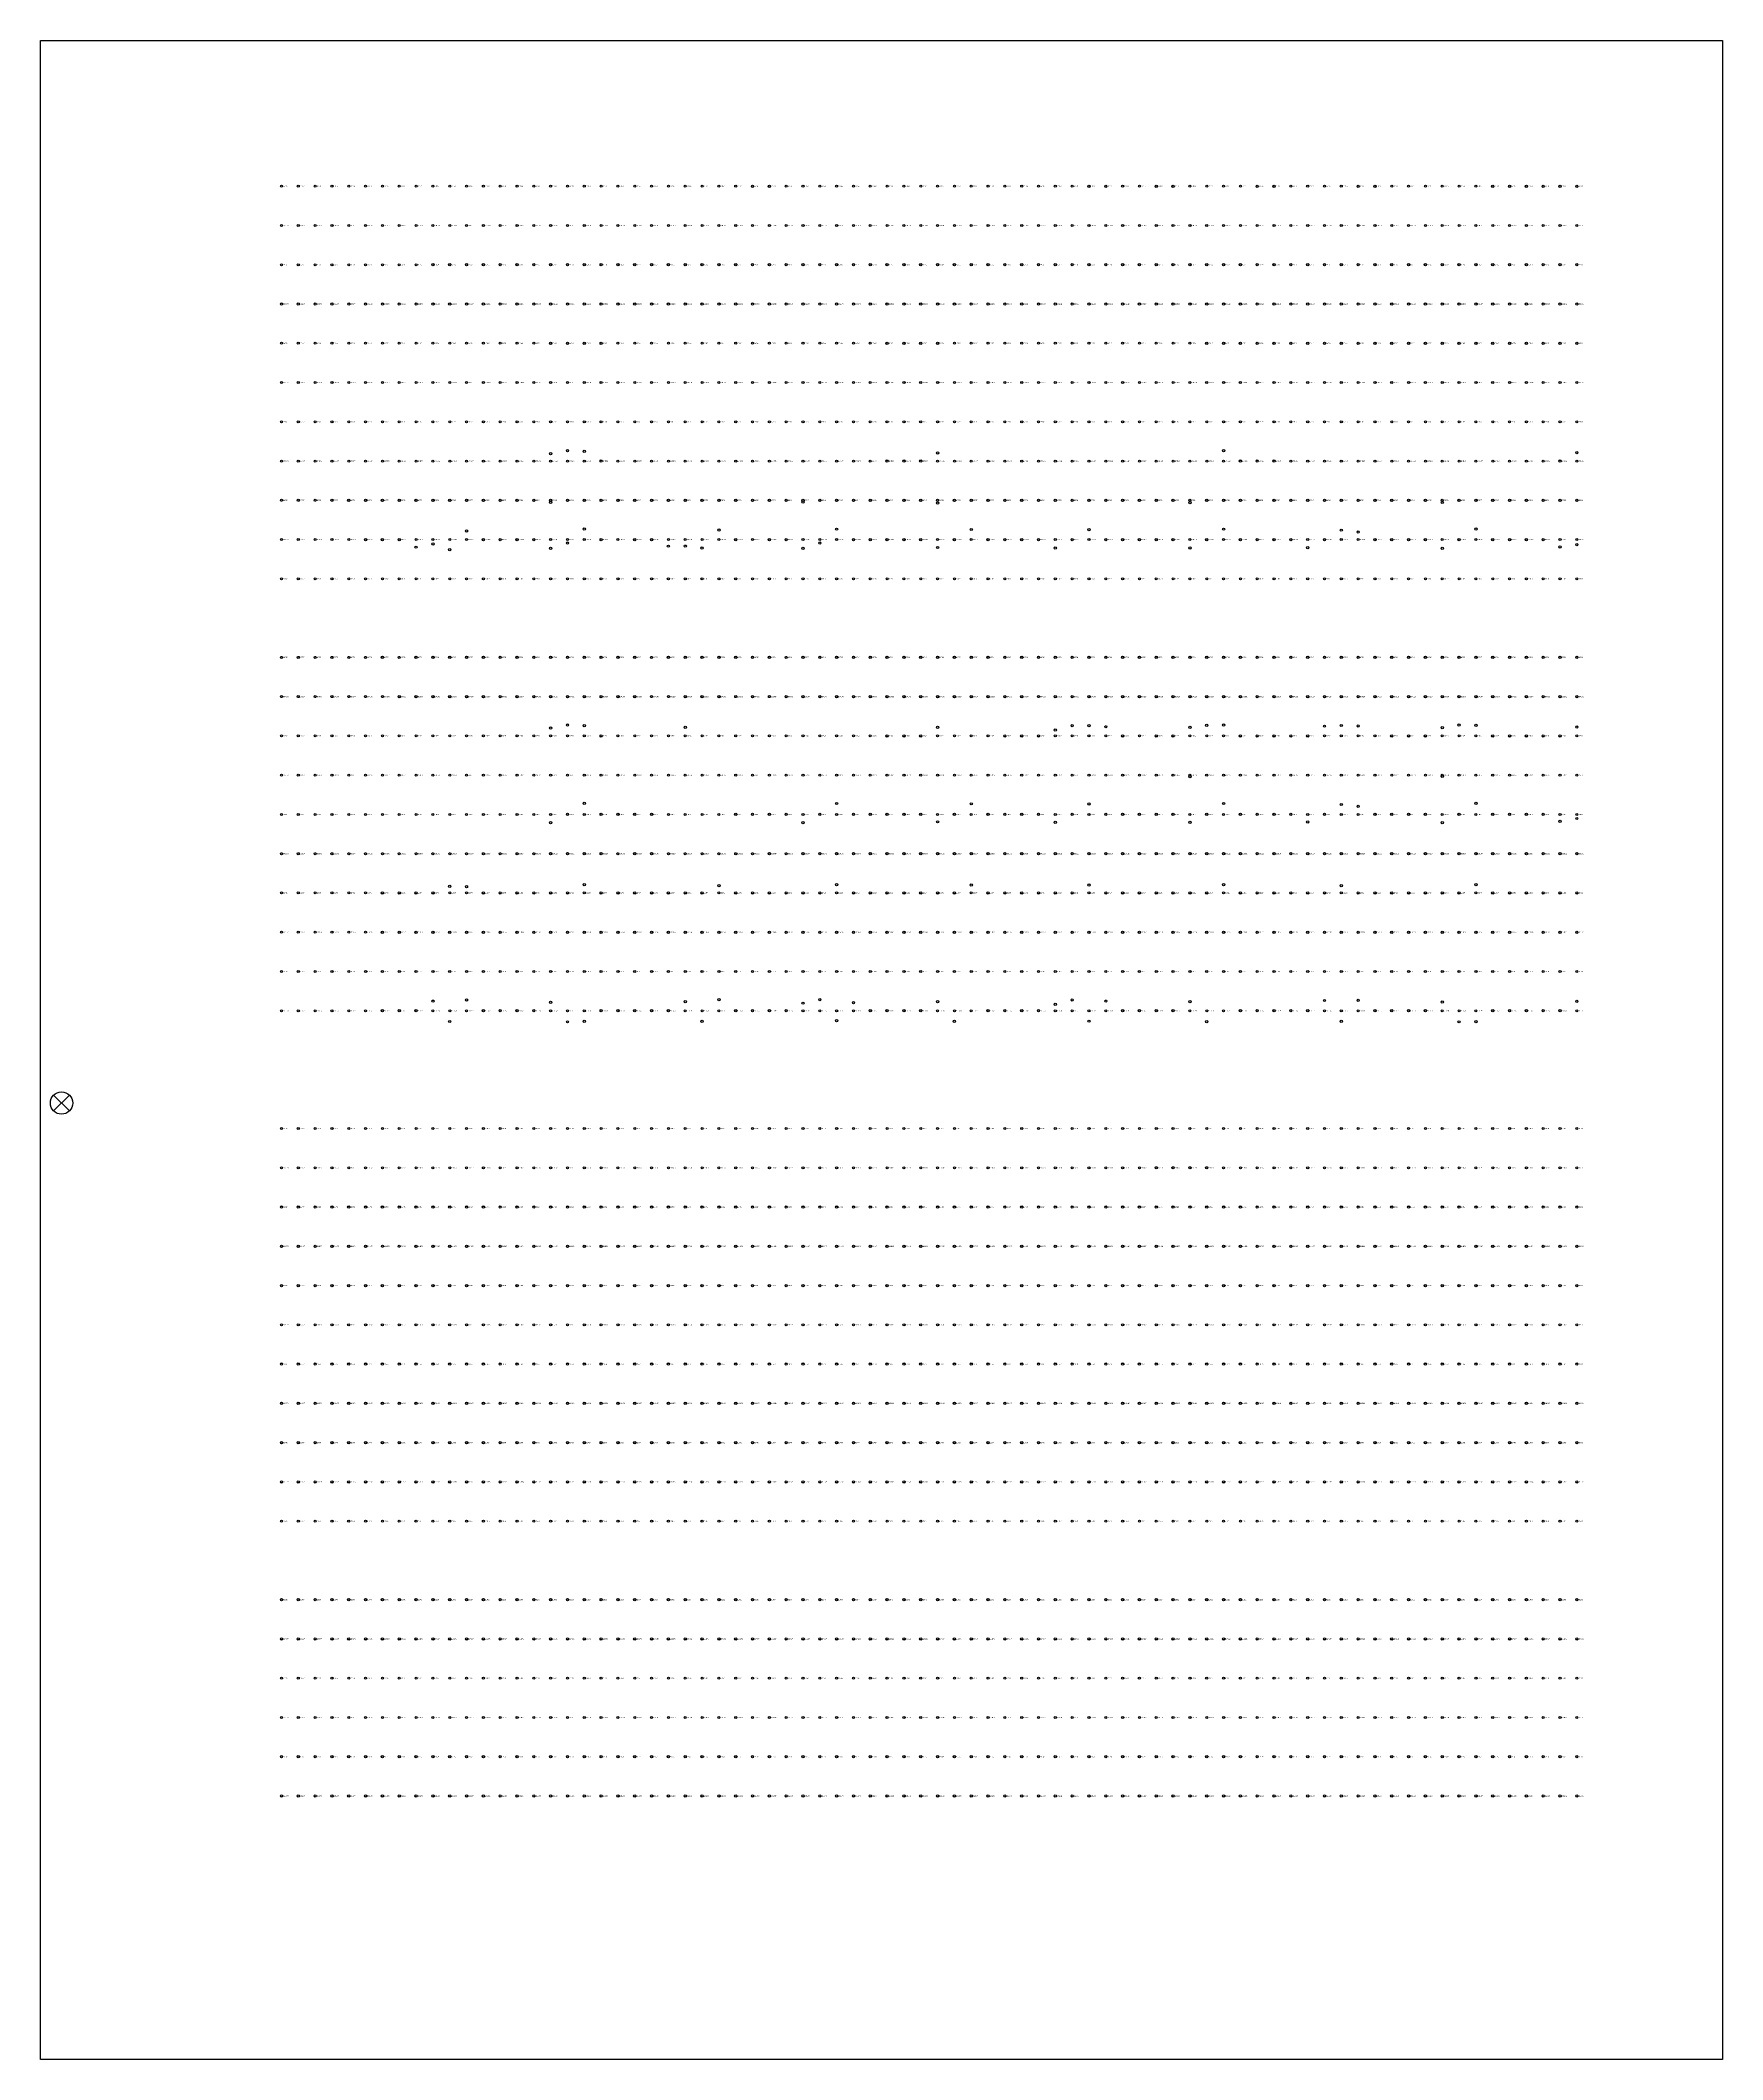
# Model space of a CAD drawing. Extents: x -5 to 376, y -217 to 241.
import ezdxf

# ---------------------------------------------------------------- set-up
doc = ezdxf.new("R2010")
doc.units = 0
for name, color, linetype in [('FIXTURE_INTERFACE_PIN', 4, 'CONTINUOUS'), ('FIXTURE_OUTLINE', 144, 'CONTINUOUS'), ('GROUND_INTERFACE_PIN', 6, 'CONTINUOUS'), ('TESTER_INTERFACE_PIN', 144, 'CONTINUOUS'), ('TESTER_INTERFACE_PIN_LABEL', 144, 'CONTINUOUS')]:
    doc.layers.add(name, color=color, linetype=linetype)
doc.styles.get("Standard").update_dxf_attribs({"font": 'arial.ttf'})

msp = doc.modelspace()

# ---------------------------------------------------------------- linework, layer by layer
at = {"layer": 'FIXTURE_INTERFACE_PIN'}
for centre in [(232.69194, 207.5815), (236.50194, 207.5815), (247.93194, 207.5815), (251.74194, 207.5815), (270.79194, 207.5815), (274.60194, 207.5815), (293.65194, 207.5815), (297.46194, 207.5815), (324.13194, 207.5815), (327.94194, 207.5815), (331.75194, 207.5815), (335.56194, 207.5815), (339.37194, 207.5815), (343.18194, 207.5815), (247.93194, 198.6915), (251.74194, 198.6915), (255.55194, 198.6915), (259.36194, 198.6915), (84.10194, 189.8015), (87.91194, 189.8015), (91.72194, 189.8015), (95.53194, 189.8015), (99.34194, 189.8015), (103.15194, 189.8015), (106.96194, 189.8015), (110.77194, 189.8015), (114.58194, 189.8015), (126.01194, 189.8015), (129.82194, 189.8015), (133.63194, 189.8015), (137.44194, 189.8015), (141.25194, 189.8015), (145.06194, 189.8015), (148.87194, 189.8015), (152.68194, 189.8015), (156.49194, 189.8015), (160.30194, 189.8015), (164.11194, 189.8015), (167.92194, 189.8015), (171.73194, 189.8015), (175.54194, 189.8015), (179.35194, 189.8015), (183.16194, 189.8015), (186.97194, 189.8015), (190.78194, 189.8015), (202.21194, 189.8015), (206.02194, 189.8015), (209.83194, 189.8015), (213.64194, 189.8015), (217.45194, 189.8015), (221.26194, 189.8015), (225.07194, 189.8015), (228.88194, 189.8015), (232.69194, 189.8015), (236.50194, 189.8015), (240.31194, 189.8015), (244.12194, 189.8015), (247.93194, 189.8015), (251.74194, 189.8015), (255.55194, 189.8015), (259.36194, 189.8015), (263.17194, 189.8015), (266.98194, 189.8015), (278.41194, 189.8015), (282.22194, 189.8015), (286.03194, 189.8015), (289.84194, 189.8015), (293.65194, 189.8015), (297.46194, 189.8015), (301.27194, 189.8015), (305.08194, 189.8015), (308.89194, 189.8015), (312.70194, 189.8015), (316.51194, 189.8015), (320.32194, 189.8015), (324.13194, 189.8015), (327.94194, 189.8015), (331.75194, 189.8015), (335.56194, 189.8015), (339.37194, 189.8015), (343.18194, 189.8015), (84.10194, 180.9115), (87.91194, 180.9115), (91.72194, 180.9115), (95.53194, 180.9115), (99.34194, 180.9115), (103.15194, 180.9115), (106.96194, 180.9115), (110.77194, 180.9115), (114.58194, 180.9115), (126.01194, 180.9115), (129.82194, 180.9115), (133.63194, 180.9115), (137.44194, 180.9115), (141.25194, 180.9115), (145.06194, 180.9115), (148.87194, 180.9115), (152.68194, 180.9115), (160.30194, 180.9115), (183.16194, 180.9115), (186.97194, 180.9115), (190.78194, 180.9115), (202.21194, 180.9115), (217.45194, 180.9115), (221.26194, 180.9115), (225.07194, 180.9115), (228.88194, 180.9115), (232.69194, 180.9115), (236.50194, 180.9115), (240.31194, 180.9115), (244.12194, 180.9115), (247.93194, 180.9115), (251.74194, 180.9115), (255.55194, 180.9115), (259.36194, 180.9115), (263.17194, 180.9115), (266.98194, 180.9115), (278.41194, 180.9115), (282.22194, 180.9115), (286.03194, 180.9115), (289.84194, 180.9115), (293.65194, 180.9115), (297.46194, 180.9115), (301.27194, 180.9115), (305.08194, 180.9115), (308.89194, 180.9115), (312.70194, 180.9115), (316.51194, 180.9115), (320.32194, 180.9115), (324.13194, 180.9115), (327.94194, 180.9115), (331.75194, 180.9115), (335.56194, 180.9115), (339.37194, 180.9115), (343.18194, 180.9115), (110.77194, 172.0215), (114.58194, 172.0215), (186.97194, 172.0215), (190.78194, 172.0215), (259.36194, 172.0215), (263.17194, 172.0215), (266.98194, 172.0215), (278.41194, 172.0215), (282.22194, 172.0215), (286.03194, 172.0215), (289.84194, 172.0215), (293.65194, 172.0215), (297.46194, 172.0215), (301.27194, 172.0215), (305.08194, 172.0215), (308.89194, 172.0215), (312.70194, 172.0215), (316.51194, 172.0215), (320.32194, 172.0215), (324.13194, 172.0215), (327.94194, 172.0215), (331.75194, 172.0215), (335.56194, 172.0215), (339.37194, 172.0215), (343.18194, 172.0215), (110.77194, 163.1315), (114.58194, 163.1315), (186.97194, 163.1315), (190.78194, 163.1315), (259.36194, 163.1315), (263.17194, 163.1315), (266.98194, 163.1315), (289.84194, 163.1315), (293.65194, 163.1315), (297.46194, 163.1315), (301.27194, 163.1315), (305.08194, 163.1315), (308.89194, 163.1315), (312.70194, 163.1315), (316.51194, 163.1315), (320.32194, 163.1315), (324.13194, 163.1315), (327.94194, 163.1315), (331.75194, 163.1315), (335.56194, 163.1315), (339.37194, 163.1315), (343.18194, 163.1315), (110.77194, 154.2415), (114.58194, 154.2415), (186.97194, 154.2415), (190.78194, 154.2415), (263.17194, 154.2415), (266.98194, 154.2415), (335.56194, 154.2415), (339.37194, 154.2415), (343.18194, 154.2415), (110.77194, 147.01012), (114.58194, 147.68068), (263.17194, 147.67814), (343.18194, 147.22856), (186.97194, 145.3515), (190.78194, 145.3515), (266.98194, 145.3515), (339.37194, 145.3515), (65.05194, 136.4615), (68.86194, 136.4615), (72.67194, 136.4615), (76.48194, 136.4615), (80.29194, 136.4615), (84.10194, 136.4615), (87.91194, 136.4615), (91.72194, 136.4615), (95.53194, 136.4615), (99.34194, 136.4615), (103.15194, 136.4615), (106.96194, 136.4615), (110.77194, 136.0043), (114.58194, 136.4615), (126.01194, 136.4615), (129.82194, 136.4615), (133.63194, 136.4615), (137.44194, 136.4615), (141.25194, 136.4615), (145.06194, 136.4615), (148.87194, 136.4615), (152.68194, 136.4615), (156.49194, 136.4615), (160.30194, 136.4615), (164.11194, 136.4615), (167.92194, 136.05764), (171.73194, 136.4615), (175.54194, 136.4615), (179.35194, 136.4615), (183.16194, 136.4615), (186.97194, 136.4615), (190.78194, 136.4615), (202.21194, 136.4615), (206.02194, 136.4615), (209.83194, 136.4615), (213.64194, 136.4615), (217.45194, 136.4615), (221.26194, 136.4615), (225.07194, 136.4615), (228.88194, 136.4615), (232.69194, 136.4615), (236.50194, 136.4615), (240.31194, 136.4615), (244.12194, 136.4615), (247.93194, 136.4615), (251.74194, 136.4615), (255.55194, 135.91286), (259.36194, 136.4615), (263.17194, 136.4615), (266.98194, 136.4615), (278.41194, 136.4615), (282.22194, 136.4615), (286.03194, 136.4615), (289.84194, 136.4615), (293.65194, 136.4615), (297.46194, 136.4615), (301.27194, 136.4615), (305.08194, 136.4615), (308.89194, 136.4615), (312.70194, 135.9662), (316.51194, 136.4615), (320.32194, 136.4615), (324.13194, 136.4615), (327.94194, 136.4615), (331.75194, 136.4615), (335.56194, 136.4615), (339.37194, 136.4615), (343.18194, 136.4615), (91.72194, 129.51968), (148.87194, 129.72796), (175.54194, 129.92608), (206.02194, 129.8575), (232.69194, 129.84226), (263.17194, 129.9337), (289.84194, 129.70256), (293.65194, 129.27838), (320.32194, 129.96672), (68.86194, 127.5715), (72.67194, 127.5715), (76.48194, 127.5715), (80.29194, 125.85954), (84.10194, 126.5809), (87.91194, 125.30074), (95.53194, 127.5715), (99.34194, 127.5715), (103.15194, 127.5715), (106.96194, 127.5715), (110.77194, 125.59284), (114.58194, 126.77648), (129.82194, 127.5715), (133.63194, 127.5715), (137.44194, 126.0856), (141.25194, 126.09068), (145.06194, 125.64872), (152.68194, 127.5715), (160.30194, 127.5715), (164.11194, 127.5715), (167.92194, 125.603), (171.73194, 126.78156), (179.35194, 127.5715), (183.16194, 127.5715), (186.97194, 127.5715), (190.78194, 127.5715), (202.21194, 127.5715), (209.83194, 127.5715), (213.64194, 127.5715), (217.45194, 127.5715), (221.26194, 127.5715), (225.07194, 125.6538), (228.88194, 127.5715), (236.50194, 127.5715), (240.31194, 127.5715), (244.12194, 127.5715), (247.93194, 127.5715), (251.74194, 127.5715), (255.55194, 125.67412), (259.36194, 127.5715), (266.98194, 127.5715), (278.41194, 127.5715), (282.22194, 125.75286), (286.03194, 127.5715), (297.46194, 127.5715), (301.27194, 127.5715), (305.08194, 127.5715), (308.89194, 127.5715), (312.70194, 125.61062), (316.51194, 127.5715), (324.13194, 127.5715), (327.94194, 127.5715), (331.75194, 127.5715), (335.56194, 127.5715), (339.37194, 125.91288), (343.18194, 126.42596), (106.96194, 118.6815), (110.77194, 118.6815), (114.58194, 118.6815), (118.39194, 118.6815), (122.20194, 118.6815), (126.01194, 118.6815), (129.82194, 118.6815), (133.63194, 118.6815), (137.44194, 118.6815), (141.25194, 118.6815), (145.06194, 118.6815), (148.87194, 118.6815), (152.68194, 118.6815), (156.49194, 118.6815), (160.30194, 118.6815), (164.11194, 118.6815), (286.03194, 118.6815), (289.84194, 118.6815), (335.56194, 118.6815), (339.37194, 118.6815), (343.18194, 118.6815), (72.67194, 100.9015), (80.29194, 100.9015), (84.10194, 100.9015), (87.91194, 100.9015), (91.72194, 100.9015), (95.53194, 100.9015), (99.34194, 100.9015), (103.15194, 100.9015), (106.96194, 100.9015), (110.77194, 100.9015), (114.58194, 100.9015), (126.01194, 100.9015), (129.82194, 100.9015), (137.44194, 100.9015), (141.25194, 100.9015), (145.06194, 100.9015), (148.87194, 100.9015), (152.68194, 100.9015), (156.49194, 100.9015), (160.30194, 100.9015), (167.92194, 100.9015), (171.73194, 100.9015), (175.54194, 100.9015), (179.35194, 100.9015), (183.16194, 100.9015), (186.97194, 100.9015), (190.78194, 100.9015), (202.21194, 100.9015), (206.02194, 100.9015), (209.83194, 100.9015), (213.64194, 100.9015), (217.45194, 100.9015), (221.26194, 100.9015), (225.07194, 100.9015), (228.88194, 100.9015), (232.69194, 100.9015), (236.50194, 100.9015), (240.31194, 100.9015), (244.12194, 100.9015), (247.93194, 100.9015), (251.74194, 100.9015), (255.55194, 100.9015), (259.36194, 100.9015), (263.17194, 100.9015), (266.98194, 100.9015), (278.41194, 100.9015), (282.22194, 100.9015), (286.03194, 100.9015), (289.84194, 100.9015), (293.65194, 100.9015), (297.46194, 100.9015), (301.27194, 100.9015), (305.08194, 100.9015), (308.89194, 100.9015), (312.70194, 100.9015), (316.51194, 100.9015), (320.32194, 100.9015), (324.13194, 100.9015), (327.94194, 100.9015), (331.75194, 100.9015), (335.56194, 100.9015), (339.37194, 100.9015), (343.18194, 100.9015), (76.48194, 92.0115), (80.29194, 92.0115), (84.10194, 92.0115), (87.91194, 92.0115), (91.72194, 92.0115), (95.53194, 92.0115), (99.34194, 92.0115), (103.15194, 92.0115), (106.96194, 92.0115), (110.77194, 92.0115), (114.58194, 92.0115), (126.01194, 92.0115), (129.82194, 92.0115), (141.25194, 92.0115), (145.06194, 92.0115), (148.87194, 92.0115), (156.49194, 92.0115), (164.11194, 92.0115), (167.92194, 92.0115), (171.73194, 92.0115), (175.54194, 92.0115), (179.35194, 92.0115), (183.16194, 92.0115), (186.97194, 92.0115), (190.78194, 92.0115), (202.21194, 92.0115), (206.02194, 92.0115), (209.83194, 92.0115), (213.64194, 92.0115), (217.45194, 92.0115), (225.07194, 92.0115), (228.88194, 92.0115), (232.69194, 92.0115), (236.50194, 92.0115), (240.31194, 92.0115), (244.12194, 92.0115), (247.93194, 92.0115), (251.74194, 92.0115), (255.55194, 92.0115), (259.36194, 92.0115), (263.17194, 92.0115), (266.98194, 92.0115), (282.22194, 92.0115), (286.03194, 92.0115), (289.84194, 92.0115), (293.65194, 92.0115), (297.46194, 92.0115), (301.27194, 92.0115), (305.08194, 92.0115), (308.89194, 92.0115), (312.70194, 92.0115), (316.51194, 92.0115), (320.32194, 92.0115), (324.13194, 92.0115), (327.94194, 92.0115), (331.75194, 92.0115), (335.56194, 92.0115), (339.37194, 92.0115), (343.18194, 92.0115), (110.77194, 84.89442), (114.58194, 85.56498), (141.25194, 85.05698), (186.97194, 83.1215), (190.78194, 83.1215), (213.64194, 83.1215), (217.45194, 83.1215), (221.26194, 83.1215), (225.07194, 84.43722), (228.88194, 85.45576), (232.69194, 85.41258), (236.50194, 85.18398), (240.31194, 83.1215), (247.93194, 83.1215), (251.74194, 83.1215), (255.55194, 85.04428), (259.36194, 85.52688), (263.17194, 85.56244), (266.98194, 83.1215), (278.41194, 83.1215), (282.22194, 83.1215), (286.03194, 85.32368), (289.84194, 85.46846), (293.65194, 85.3694), (301.27194, 83.1215), (305.08194, 83.1215), (308.89194, 83.1215), (312.70194, 84.9757), (316.51194, 85.56244), (320.32194, 85.51418), (324.13194, 83.1215), (327.94194, 83.1215), (331.75194, 83.1215), (335.56194, 83.1215), (339.37194, 83.1215), (343.18194, 85.11286), (110.77194, 74.2315), (114.58194, 74.2315), (186.97194, 74.2315), (190.78194, 74.2315), (213.64194, 74.2315), (217.45194, 74.2315), (221.26194, 74.2315), (225.07194, 74.2315), (228.88194, 74.2315), (232.69194, 74.2315), (236.50194, 74.2315), (240.31194, 74.2315), (247.93194, 74.2315), (251.74194, 74.2315), (255.55194, 73.91146), (259.36194, 74.2315), (263.17194, 74.2315), (266.98194, 74.2315), (278.41194, 74.2315), (282.22194, 74.2315), (286.03194, 74.2315), (293.65194, 74.2315), (312.70194, 73.9648), (316.51194, 74.2315), (324.13194, 74.2315), (327.94194, 74.2315), (331.75194, 74.2315), (335.56194, 74.2315), (339.37194, 74.2315), (343.18194, 74.2315), (114.58194, 65.3415), (126.01194, 65.3415), (129.82194, 65.3415), (133.63194, 65.3415), (152.68194, 65.3415), (156.49194, 65.3415), (160.30194, 65.3415), (164.11194, 65.3415), (171.73194, 65.3415), (175.54194, 67.81038), (179.35194, 65.3415), (183.16194, 65.3415), (186.97194, 65.3415), (190.78194, 65.3415), (202.21194, 65.3415), (206.02194, 67.7418), (209.83194, 65.3415), (213.64194, 65.3415), (217.45194, 65.3415), (221.26194, 65.3415), (228.88194, 65.3415), (232.69194, 67.72656), (236.50194, 65.3415), (240.31194, 65.3415), (244.12194, 65.3415), (247.93194, 65.3415), (251.74194, 65.3415), (259.36194, 65.3415), (263.17194, 67.818), (266.98194, 65.3415), (278.41194, 65.3415), (286.03194, 65.3415), (289.84194, 67.58686), (293.65194, 67.16268), (297.46194, 65.3415), (301.27194, 65.3415), (305.08194, 65.3415), (308.89194, 65.3415), (316.51194, 65.3415), (320.32194, 67.85102), (324.13194, 65.3415), (327.94194, 65.3415), (331.75194, 65.3415), (335.56194, 65.3415), (339.37194, 63.79718), (343.18194, 64.42456), (110.77194, 63.47714), (167.92194, 63.4873), (225.07194, 63.5381), (255.55194, 63.55842), (282.22194, 63.63716), (312.70194, 63.49492), (110.77194, 56.4515), (114.58194, 56.4515), (129.82194, 56.4515), (133.63194, 56.4515), (160.30194, 56.4515), (167.92194, 56.4515), (171.73194, 56.4515), (175.54194, 56.4515), (179.35194, 56.4515), (183.16194, 56.4515), (186.97194, 56.4515), (190.78194, 56.4515), (202.21194, 56.4515), (206.02194, 56.4515), (209.83194, 56.4515), (213.64194, 56.4515), (217.45194, 56.4515), (221.26194, 56.4515), (225.07194, 56.4515), (228.88194, 56.4515), (232.69194, 56.4515), (236.50194, 56.4515), (240.31194, 56.4515), (244.12194, 56.4515), (247.93194, 56.4515), (251.74194, 56.4515), (255.55194, 56.4515), (259.36194, 56.4515), (263.17194, 56.4515), (266.98194, 56.4515), (278.41194, 56.4515), (282.22194, 56.4515), (286.03194, 56.4515), (289.84194, 56.4515), (293.65194, 56.4515), (297.46194, 56.4515), (301.27194, 56.4515), (305.08194, 56.4515), (308.89194, 56.4515), (312.70194, 56.4515), (316.51194, 56.4515), (320.32194, 56.4515), (324.13194, 56.4515), (327.94194, 56.4515), (331.75194, 56.4515), (335.56194, 56.4515), (339.37194, 56.4515), (343.18194, 56.4515), (72.67194, 47.5615), (76.48194, 47.5615), (80.29194, 47.5615), (84.10194, 47.5615), (87.91194, 49.06518), (91.72194, 49.00676), (95.53194, 47.5615), (99.34194, 47.5615), (103.15194, 47.5615), (106.96194, 47.5615), (110.77194, 47.5615), (114.58194, 47.5615), (126.01194, 47.5615), (129.82194, 47.5615), (133.63194, 47.5615), (137.44194, 47.5615), (141.25194, 47.5615), (145.06194, 47.5615), (148.87194, 49.22012), (152.68194, 47.5615), (156.49194, 47.5615), (160.30194, 47.5615), (164.11194, 47.5615), (167.92194, 47.5615), (171.73194, 47.5615), (175.54194, 49.4284), (179.35194, 47.5615), (183.16194, 47.5615), (186.97194, 47.5615), (190.78194, 47.5615), (202.21194, 47.5615), (206.02194, 49.3522), (209.83194, 47.5615), (213.64194, 47.5615), (217.45194, 47.5615), (221.26194, 47.5615), (225.07194, 47.5615), (228.88194, 47.5615), (232.69194, 49.34712), (236.50194, 47.5615), (240.31194, 47.5615), (244.12194, 47.5615), (247.93194, 47.5615), (251.74194, 47.5615), (255.55194, 47.5615), (259.36194, 47.5615), (263.17194, 49.43094), (266.98194, 47.5615), (278.41194, 47.5615), (282.22194, 47.5615), (286.03194, 47.5615), (289.84194, 49.20996), (293.65194, 47.5615), (297.46194, 47.5615), (301.27194, 47.5615), (305.08194, 47.5615), (308.89194, 47.5615), (312.70194, 47.5615), (316.51194, 47.5615), (320.32194, 49.46396), (324.13194, 47.5615), (327.94194, 47.5615), (331.75194, 47.5615), (335.56194, 47.5615), (339.37194, 47.5615), (343.18194, 47.5615), (72.67194, 38.6715), (76.48194, 38.6715), (80.29194, 38.6715), (84.10194, 38.6715), (87.91194, 38.6715), (91.72194, 38.6715), (95.53194, 38.6715), (99.34194, 38.6715), (103.15194, 38.6715), (106.96194, 38.6715), (110.77194, 38.6715), (114.58194, 38.6715), (126.01194, 38.6715), (129.82194, 38.6715), (133.63194, 38.6715), (137.44194, 38.6715), (141.25194, 38.6715), (145.06194, 38.6715), (148.87194, 38.6715), (152.68194, 38.6715), (156.49194, 38.6715), (160.30194, 38.6715), (164.11194, 38.6715), (167.92194, 38.6715), (171.73194, 38.6715), (175.54194, 38.6715), (179.35194, 38.6715), (183.16194, 38.6715), (186.97194, 38.6715), (190.78194, 38.6715), (202.21194, 38.6715), (206.02194, 38.6715), (209.83194, 38.6715), (213.64194, 38.6715), (217.45194, 38.6715), (221.26194, 38.6715), (225.07194, 38.6715), (228.88194, 38.6715), (232.69194, 38.6715), (236.50194, 38.6715), (240.31194, 38.6715), (244.12194, 38.6715), (247.93194, 38.6715), (251.74194, 38.6715), (255.55194, 38.6715), (259.36194, 38.6715), (263.17194, 38.6715), (266.98194, 38.6715), (278.41194, 38.6715), (282.22194, 38.6715), (286.03194, 38.6715), (289.84194, 38.6715), (293.65194, 38.6715), (297.46194, 38.6715), (301.27194, 38.6715), (305.08194, 38.6715), (308.89194, 38.6715), (312.70194, 38.6715), (316.51194, 38.6715), (320.32194, 38.6715), (324.13194, 38.6715), (327.94194, 38.6715), (331.75194, 38.6715), (335.56194, 38.6715), (339.37194, 38.6715), (343.18194, 38.6715), (68.86194, 29.7815), (72.67194, 29.7815), (76.48194, 29.7815), (80.29194, 29.7815), (84.10194, 29.7815), (87.91194, 29.7815), (91.72194, 29.7815), (95.53194, 29.7815), (99.34194, 29.7815), (103.15194, 29.7815), (106.96194, 29.7815), (110.77194, 29.7815), (114.58194, 29.7815), (126.01194, 29.7815), (129.82194, 29.7815), (133.63194, 29.7815), (137.44194, 29.7815), (141.25194, 29.7815), (145.06194, 29.7815), (148.87194, 29.7815), (152.68194, 29.7815), (156.49194, 29.7815), (160.30194, 29.7815), (164.11194, 29.7815), (167.92194, 29.7815), (171.73194, 29.7815), (175.54194, 29.7815), (179.35194, 29.7815), (183.16194, 29.7815), (186.97194, 29.7815), (190.78194, 29.7815), (202.21194, 29.7815), (206.02194, 29.7815), (209.83194, 29.7815), (213.64194, 29.7815), (217.45194, 29.7815), (221.26194, 29.7815), (225.07194, 29.7815), (228.88194, 29.7815), (232.69194, 29.7815), (236.50194, 29.7815), (240.31194, 29.7815), (244.12194, 29.7815), (247.93194, 29.7815), (251.74194, 29.7815), (255.55194, 29.7815), (259.36194, 29.7815), (263.17194, 29.7815), (266.98194, 29.7815), (278.41194, 29.7815), (282.22194, 29.7815), (286.03194, 29.7815), (289.84194, 29.7815), (293.65194, 29.7815), (297.46194, 29.7815), (301.27194, 29.7815), (305.08194, 29.7815), (308.89194, 29.7815), (312.70194, 29.7815), (316.51194, 29.7815), (320.32194, 29.7815), (324.13194, 29.7815), (327.94194, 29.7815), (331.75194, 29.7815), (335.56194, 29.7815), (339.37194, 29.7815), (343.18194, 29.7815), (84.10194, 23.06828), (91.72194, 23.3426), (110.77194, 22.77872), (141.25194, 22.94128), (148.87194, 23.42134), (167.92194, 22.60854), (171.73194, 23.41626), (179.35194, 22.7457), (228.88194, 23.34006), (236.50194, 23.06828), (255.55194, 22.92858), (286.03194, 23.20798), (293.65194, 23.2537), (312.70194, 22.86), (343.18194, 22.99716), (72.67194, 20.8915), (76.48194, 20.8915), (80.29194, 20.8915), (87.91194, 18.46072), (95.53194, 20.8915), (99.34194, 20.8915), (103.15194, 20.8915), (106.96194, 20.8915), (114.58194, 18.37182), (126.01194, 20.8915), (129.82194, 20.8915), (133.63194, 20.8915), (137.44194, 20.8915), (145.06194, 18.48358), (152.68194, 20.8915), (156.49194, 20.8915), (160.30194, 20.8915), (164.11194, 20.8915), (175.54194, 18.6309), (183.16194, 20.8915), (186.97194, 20.8915), (190.78194, 20.8915), (202.21194, 18.49374), (209.83194, 20.8915), (213.64194, 20.8915), (217.45194, 20.8915), (221.26194, 20.8915), (225.07194, 22.32152), (232.69194, 18.52422), (240.31194, 20.8915), (244.12194, 20.8915), (247.93194, 20.8915), (251.74194, 20.8915), (259.36194, 18.41246), (266.98194, 20.8915), (278.41194, 20.8915), (282.22194, 20.8915), (289.84194, 18.47088), (297.46194, 20.8915), (301.27194, 20.8915), (305.08194, 20.8915), (308.89194, 20.8915), (316.51194, 18.37436), (320.32194, 18.43278), (324.13194, 20.8915), (327.94194, 20.8915), (331.75194, 20.8915), (335.56194, 20.8915), (339.37194, 20.8915), (232.69194, -5.7785), (236.50194, -5.7785), (247.93194, -5.7785), (251.74194, -5.7785), (270.79194, -5.7785), (274.60194, -5.7785), (293.65194, -5.7785), (297.46194, -5.7785), (324.13194, -5.7785), (327.94194, -5.7785), (331.75194, -5.7785), (335.56194, -5.7785), (339.37194, -5.7785), (343.18194, -5.7785), (247.93194, -14.6685), (251.74194, -14.6685), (255.55194, -14.6685), (259.36194, -14.6685), (49.81194, -23.5585), (53.62194, -23.5585), (57.43194, -23.5585), (61.24194, -23.5585), (65.05194, -23.5585), (68.86194, -23.5585), (72.67194, -23.5585), (76.48194, -23.5585), (80.29194, -23.5585), (84.10194, -23.5585), (87.91194, -23.5585), (91.72194, -23.5585), (95.53194, -23.5585), (99.34194, -23.5585), (103.15194, -23.5585), (106.96194, -23.5585), (110.77194, -23.5585), (114.58194, -23.5585), (126.01194, -23.5585), (129.82194, -23.5585), (133.63194, -23.5585), (137.44194, -23.5585), (141.25194, -23.5585), (145.06194, -23.5585), (148.87194, -23.5585), (152.68194, -23.5585), (156.49194, -23.5585), (160.30194, -23.5585), (164.11194, -23.5585), (167.92194, -23.5585), (171.73194, -23.5585), (175.54194, -23.5585), (179.35194, -23.5585), (183.16194, -23.5585), (186.97194, -23.5585), (190.78194, -23.5585), (202.21194, -23.5585), (206.02194, -23.5585), (209.83194, -23.5585), (213.64194, -23.5585), (217.45194, -23.5585), (221.26194, -23.5585), (225.07194, -23.5585), (228.88194, -23.5585), (232.69194, -23.5585), (236.50194, -23.5585), (240.31194, -23.5585), (244.12194, -23.5585), (247.93194, -23.5585), (251.74194, -23.5585), (255.55194, -23.5585), (259.36194, -23.5585), (263.17194, -23.5585), (266.98194, -23.5585), (278.41194, -23.5585), (282.22194, -23.5585), (286.03194, -23.5585), (289.84194, -23.5585), (293.65194, -23.5585), (297.46194, -23.5585), (301.27194, -23.5585), (305.08194, -23.5585), (308.89194, -23.5585), (312.70194, -23.5585), (316.51194, -23.5585), (320.32194, -23.5585), (324.13194, -23.5585), (327.94194, -23.5585), (331.75194, -23.5585), (335.56194, -23.5585), (339.37194, -23.5585), (343.18194, -23.5585), (49.81194, -32.4485), (53.62194, -32.4485), (57.43194, -32.4485), (61.24194, -32.4485), (65.05194, -32.4485), (68.86194, -32.4485), (80.29194, -32.4485), (84.10194, -32.4485), (87.91194, -32.4485), (91.72194, -32.4485), (95.53194, -32.4485), (99.34194, -32.4485), (103.15194, -32.4485), (106.96194, -32.4485), (110.77194, -32.4485), (114.58194, -32.4485), (126.01194, -32.4485), (129.82194, -32.4485), (133.63194, -32.4485), (137.44194, -32.4485), (141.25194, -32.4485), (145.06194, -32.4485), (148.87194, -32.4485), (152.68194, -32.4485), (156.49194, -32.4485), (160.30194, -32.4485), (164.11194, -32.4485), (167.92194, -32.4485), (171.73194, -32.4485), (175.54194, -32.4485), (179.35194, -32.4485), (183.16194, -32.4485), (186.97194, -32.4485), (190.78194, -32.4485), (202.21194, -32.4485), (206.02194, -32.4485), (209.83194, -32.4485), (213.64194, -32.4485), (217.45194, -32.4485), (221.26194, -32.4485), (225.07194, -32.4485), (228.88194, -32.4485), (232.69194, -32.4485), (236.50194, -32.4485), (240.31194, -32.4485), (244.12194, -32.4485), (247.93194, -32.4485), (251.74194, -32.4485), (255.55194, -32.4485), (259.36194, -32.4485), (263.17194, -32.4485), (266.98194, -32.4485), (278.41194, -32.4485), (282.22194, -32.4485), (286.03194, -32.4485), (289.84194, -32.4485), (293.65194, -32.4485), (297.46194, -32.4485), (301.27194, -32.4485), (305.08194, -32.4485), (308.89194, -32.4485), (312.70194, -32.4485), (316.51194, -32.4485), (320.32194, -32.4485), (324.13194, -32.4485), (327.94194, -32.4485), (331.75194, -32.4485), (335.56194, -32.4485), (339.37194, -32.4485), (343.18194, -32.4485), (49.81194, -41.3385), (53.62194, -41.3385), (57.43194, -41.3385), (61.24194, -41.3385), (65.05194, -41.3385), (68.86194, -41.3385), (72.67194, -41.3385), (76.48194, -41.3385), (80.29194, -41.3385), (84.10194, -41.3385), (87.91194, -41.3385), (91.72194, -41.3385), (95.53194, -41.3385), (99.34194, -41.3385), (103.15194, -41.3385), (106.96194, -41.3385), (110.77194, -41.3385), (114.58194, -41.3385), (126.01194, -41.3385), (129.82194, -41.3385), (133.63194, -41.3385), (137.44194, -41.3385), (141.25194, -41.3385), (145.06194, -41.3385), (148.87194, -41.3385), (152.68194, -41.3385), (156.49194, -41.3385), (160.30194, -41.3385), (164.11194, -41.3385), (167.92194, -41.3385), (171.73194, -41.3385), (175.54194, -41.3385), (179.35194, -41.3385), (183.16194, -41.3385), (186.97194, -41.3385), (190.78194, -41.3385), (202.21194, -41.3385), (206.02194, -41.3385), (209.83194, -41.3385), (213.64194, -41.3385), (217.45194, -41.3385), (221.26194, -41.3385), (225.07194, -41.3385), (228.88194, -41.3385), (232.69194, -41.3385), (236.50194, -41.3385), (240.31194, -41.3385), (244.12194, -41.3385), (247.93194, -41.3385), (251.74194, -41.3385), (255.55194, -41.3385), (259.36194, -41.3385), (263.17194, -41.3385), (266.98194, -41.3385), (278.41194, -41.3385), (282.22194, -41.3385), (286.03194, -41.3385), (289.84194, -41.3385), (293.65194, -41.3385), (297.46194, -41.3385), (301.27194, -41.3385), (305.08194, -41.3385), (308.89194, -41.3385), (312.70194, -41.3385), (316.51194, -41.3385), (320.32194, -41.3385), (324.13194, -41.3385), (327.94194, -41.3385), (331.75194, -41.3385), (335.56194, -41.3385), (339.37194, -41.3385), (343.18194, -41.3385), (49.81194, -50.2285), (53.62194, -50.2285), (57.43194, -50.2285), (61.24194, -50.2285), (65.05194, -50.2285), (68.86194, -50.2285), (72.67194, -50.2285), (76.48194, -50.2285), (80.29194, -50.2285), (84.10194, -50.2285), (87.91194, -50.2285), (91.72194, -50.2285), (95.53194, -50.2285), (99.34194, -50.2285), (103.15194, -50.2285), (106.96194, -50.2285), (110.77194, -50.2285), (114.58194, -50.2285), (126.01194, -50.2285), (129.82194, -50.2285), (133.63194, -50.2285), (137.44194, -50.2285), (141.25194, -50.2285), (145.06194, -50.2285), (148.87194, -50.2285), (152.68194, -50.2285), (156.49194, -50.2285), (160.30194, -50.2285), (164.11194, -50.2285), (167.92194, -50.2285), (171.73194, -50.2285), (175.54194, -50.2285), (179.35194, -50.2285), (183.16194, -50.2285), (186.97194, -50.2285), (190.78194, -50.2285), (202.21194, -50.2285), (206.02194, -50.2285), (209.83194, -50.2285), (213.64194, -50.2285), (217.45194, -50.2285), (221.26194, -50.2285), (225.07194, -50.2285), (228.88194, -50.2285), (232.69194, -50.2285), (236.50194, -50.2285), (240.31194, -50.2285), (244.12194, -50.2285), (247.93194, -50.2285), (251.74194, -50.2285), (255.55194, -50.2285), (259.36194, -50.2285), (263.17194, -50.2285), (266.98194, -50.2285), (278.41194, -50.2285), (282.22194, -50.2285), (286.03194, -50.2285), (289.84194, -50.2285), (293.65194, -50.2285), (297.46194, -50.2285), (301.27194, -50.2285), (305.08194, -50.2285), (308.89194, -50.2285), (312.70194, -50.2285), (316.51194, -50.2285), (320.32194, -50.2285), (324.13194, -50.2285), (327.94194, -50.2285), (331.75194, -50.2285), (335.56194, -50.2285), (339.37194, -50.2285), (343.18194, -50.2285), (49.81194, -59.1185), (53.62194, -59.1185), (57.43194, -59.1185), (61.24194, -59.1185), (65.05194, -59.1185), (68.86194, -59.1185), (72.67194, -59.1185), (76.48194, -59.1185), (80.29194, -59.1185), (84.10194, -59.1185), (87.91194, -59.1185), (91.72194, -59.1185), (95.53194, -59.1185), (99.34194, -59.1185), (103.15194, -59.1185), (106.96194, -59.1185), (110.77194, -59.1185), (114.58194, -59.1185), (126.01194, -59.1185), (129.82194, -59.1185), (133.63194, -59.1185), (137.44194, -59.1185), (141.25194, -59.1185), (145.06194, -59.1185), (148.87194, -59.1185), (152.68194, -59.1185), (156.49194, -59.1185), (160.30194, -59.1185), (164.11194, -59.1185), (167.92194, -59.1185), (171.73194, -59.1185), (175.54194, -59.1185), (179.35194, -59.1185), (183.16194, -59.1185), (186.97194, -59.1185), (190.78194, -59.1185), (202.21194, -59.1185), (206.02194, -59.1185), (209.83194, -59.1185), (213.64194, -59.1185), (217.45194, -59.1185), (221.26194, -59.1185), (225.07194, -59.1185), (228.88194, -59.1185), (232.69194, -59.1185), (236.50194, -59.1185), (240.31194, -59.1185), (244.12194, -59.1185), (247.93194, -59.1185), (251.74194, -59.1185), (255.55194, -59.1185), (259.36194, -59.1185), (263.17194, -59.1185), (266.98194, -59.1185), (278.41194, -59.1185), (282.22194, -59.1185), (286.03194, -59.1185), (289.84194, -59.1185), (293.65194, -59.1185), (297.46194, -59.1185), (301.27194, -59.1185), (305.08194, -59.1185), (308.89194, -59.1185), (312.70194, -59.1185), (316.51194, -59.1185), (320.32194, -59.1185), (324.13194, -59.1185), (327.94194, -59.1185), (331.75194, -59.1185), (335.56194, -59.1185), (339.37194, -59.1185), (343.18194, -59.1185), (49.81194, -68.0085), (53.62194, -68.0085), (57.43194, -68.0085), (61.24194, -68.0085), (65.05194, -68.0085), (68.86194, -68.0085), (72.67194, -68.0085), (76.48194, -68.0085), (80.29194, -68.0085), (84.10194, -68.0085), (87.91194, -68.0085), (91.72194, -68.0085), (95.53194, -68.0085), (99.34194, -68.0085), (103.15194, -68.0085), (106.96194, -68.0085), (110.77194, -68.0085), (114.58194, -68.0085), (126.01194, -68.0085), (129.82194, -68.0085), (133.63194, -68.0085), (137.44194, -68.0085), (141.25194, -68.0085), (145.06194, -68.0085), (148.87194, -68.0085), (152.68194, -68.0085), (156.49194, -68.0085), (160.30194, -68.0085), (164.11194, -68.0085), (167.92194, -68.0085), (171.73194, -68.0085), (175.54194, -68.0085), (179.35194, -68.0085), (183.16194, -68.0085), (186.97194, -68.0085), (190.78194, -68.0085), (202.21194, -68.0085), (206.02194, -68.0085), (209.83194, -68.0085), (213.64194, -68.0085), (217.45194, -68.0085), (221.26194, -68.0085), (225.07194, -68.0085), (228.88194, -68.0085), (232.69194, -68.0085), (236.50194, -68.0085), (240.31194, -68.0085), (244.12194, -68.0085), (247.93194, -68.0085), (251.74194, -68.0085), (255.55194, -68.0085), (259.36194, -68.0085), (263.17194, -68.0085), (266.98194, -68.0085), (278.41194, -68.0085), (282.22194, -68.0085), (286.03194, -68.0085), (289.84194, -68.0085), (293.65194, -68.0085), (297.46194, -68.0085), (301.27194, -68.0085), (305.08194, -68.0085), (308.89194, -68.0085), (312.70194, -68.0085), (316.51194, -68.0085), (320.32194, -68.0085), (324.13194, -68.0085), (327.94194, -68.0085), (331.75194, -68.0085), (335.56194, -68.0085), (339.37194, -68.0085), (343.18194, -68.0085), (49.81194, -76.8985), (53.62194, -76.8985), (57.43194, -76.8985), (61.24194, -76.8985), (65.05194, -76.8985), (68.86194, -76.8985), (72.67194, -76.8985), (76.48194, -76.8985), (80.29194, -76.8985), (84.10194, -76.8985), (87.91194, -76.8985), (91.72194, -76.8985), (95.53194, -76.8985), (99.34194, -76.8985), (103.15194, -76.8985), (106.96194, -76.8985), (110.77194, -76.8985), (114.58194, -76.8985), (126.01194, -76.8985), (129.82194, -76.8985), (133.63194, -76.8985), (137.44194, -76.8985), (141.25194, -76.8985), (145.06194, -76.8985), (148.87194, -76.8985), (152.68194, -76.8985), (156.49194, -76.8985), (160.30194, -76.8985), (164.11194, -76.8985), (167.92194, -76.8985), (171.73194, -76.8985), (175.54194, -76.8985), (179.35194, -76.8985), (183.16194, -76.8985), (186.97194, -76.8985), (190.78194, -76.8985), (202.21194, -76.8985), (206.02194, -76.8985), (209.83194, -76.8985), (213.64194, -76.8985), (217.45194, -76.8985), (221.26194, -76.8985), (225.07194, -76.8985), (228.88194, -76.8985), (232.69194, -76.8985), (236.50194, -76.8985), (240.31194, -76.8985), (244.12194, -76.8985), (247.93194, -76.8985), (251.74194, -76.8985), (255.55194, -76.8985), (259.36194, -76.8985), (263.17194, -76.8985), (266.98194, -76.8985), (278.41194, -76.8985), (282.22194, -76.8985), (286.03194, -76.8985), (289.84194, -76.8985), (293.65194, -76.8985), (297.46194, -76.8985), (301.27194, -76.8985), (305.08194, -76.8985), (308.89194, -76.8985), (312.70194, -76.8985), (316.51194, -76.8985), (320.32194, -76.8985), (324.13194, -76.8985), (327.94194, -76.8985), (331.75194, -76.8985), (335.56194, -76.8985), (339.37194, -76.8985), (343.18194, -76.8985), (49.81194, -85.7885), (53.62194, -85.7885), (57.43194, -85.7885), (61.24194, -85.7885), (65.05194, -85.7885), (68.86194, -85.7885), (72.67194, -85.7885), (76.48194, -85.7885), (80.29194, -85.7885), (84.10194, -85.7885), (87.91194, -85.7885), (91.72194, -85.7885), (95.53194, -85.7885), (99.34194, -85.7885), (103.15194, -85.7885), (106.96194, -85.7885), (110.77194, -85.7885), (114.58194, -85.7885), (126.01194, -85.7885), (129.82194, -85.7885), (133.63194, -85.7885), (137.44194, -85.7885), (141.25194, -85.7885), (145.06194, -85.7885), (148.87194, -85.7885), (152.68194, -85.7885), (156.49194, -85.7885), (160.30194, -85.7885), (164.11194, -85.7885), (167.92194, -85.7885), (171.73194, -85.7885), (175.54194, -85.7885), (179.35194, -85.7885), (183.16194, -85.7885), (186.97194, -85.7885), (190.78194, -85.7885), (202.21194, -85.7885), (206.02194, -85.7885), (209.83194, -85.7885), (213.64194, -85.7885), (217.45194, -85.7885), (221.26194, -85.7885), (225.07194, -85.7885), (228.88194, -85.7885), (232.69194, -85.7885), (236.50194, -85.7885), (240.31194, -85.7885), (244.12194, -85.7885), (247.93194, -85.7885), (251.74194, -85.7885), (255.55194, -85.7885), (259.36194, -85.7885), (263.17194, -85.7885), (266.98194, -85.7885), (278.41194, -85.7885), (282.22194, -85.7885), (286.03194, -85.7885), (289.84194, -85.7885), (293.65194, -85.7885), (297.46194, -85.7885), (301.27194, -85.7885), (305.08194, -85.7885), (308.89194, -85.7885), (312.70194, -85.7885), (316.51194, -85.7885), (320.32194, -85.7885), (324.13194, -85.7885), (327.94194, -85.7885), (331.75194, -85.7885), (335.56194, -85.7885), (339.37194, -85.7885), (343.18194, -85.7885), (49.81194, -94.6785), (57.43194, -94.6785), (61.24194, -94.6785), (65.05194, -94.6785), (68.86194, -94.6785), (80.29194, -94.6785), (87.91194, -94.6785), (91.72194, -94.6785), (106.96194, -94.6785), (110.77194, -94.6785), (114.58194, -94.6785), (118.39194, -94.6785), (122.20194, -94.6785), (126.01194, -94.6785), (129.82194, -94.6785), (133.63194, -94.6785), (137.44194, -94.6785), (141.25194, -94.6785), (145.06194, -94.6785), (148.87194, -94.6785), (152.68194, -94.6785), (156.49194, -94.6785), (160.30194, -94.6785), (164.11194, -94.6785), (179.35194, -94.6785), (183.16194, -94.6785), (198.40194, -94.6785), (202.21194, -94.6785), (286.03194, -94.6785), (289.84194, -94.6785), (335.56194, -94.6785), (339.37194, -94.6785), (343.18194, -94.6785), (49.81194, -112.4585), (53.62194, -112.4585), (57.43194, -112.4585), (61.24194, -112.4585), (65.05194, -112.4585), (68.86194, -112.4585), (72.67194, -112.4585), (76.48194, -112.4585), (80.29194, -112.4585), (84.10194, -112.4585), (87.91194, -112.4585), (91.72194, -112.4585), (95.53194, -112.4585), (99.34194, -112.4585), (103.15194, -112.4585), (106.96194, -112.4585), (110.77194, -112.4585), (114.58194, -112.4585), (126.01194, -112.4585), (129.82194, -112.4585), (133.63194, -112.4585), (137.44194, -112.4585), (141.25194, -112.4585), (145.06194, -112.4585), (148.87194, -112.4585), (152.68194, -112.4585), (156.49194, -112.4585), (160.30194, -112.4585), (164.11194, -112.4585), (167.92194, -112.4585), (171.73194, -112.4585), (175.54194, -112.4585), (179.35194, -112.4585), (183.16194, -112.4585), (186.97194, -112.4585), (190.78194, -112.4585), (202.21194, -112.4585), (206.02194, -112.4585), (209.83194, -112.4585), (213.64194, -112.4585), (217.45194, -112.4585), (221.26194, -112.4585), (225.07194, -112.4585), (228.88194, -112.4585), (232.69194, -112.4585), (236.50194, -112.4585), (240.31194, -112.4585), (244.12194, -112.4585), (247.93194, -112.4585), (251.74194, -112.4585), (255.55194, -112.4585), (259.36194, -112.4585), (263.17194, -112.4585), (266.98194, -112.4585), (278.41194, -112.4585), (282.22194, -112.4585), (286.03194, -112.4585), (289.84194, -112.4585), (293.65194, -112.4585), (297.46194, -112.4585), (301.27194, -112.4585), (305.08194, -112.4585), (308.89194, -112.4585), (312.70194, -112.4585), (316.51194, -112.4585), (320.32194, -112.4585), (324.13194, -112.4585), (327.94194, -112.4585), (331.75194, -112.4585), (335.56194, -112.4585), (339.37194, -112.4585), (343.18194, -112.4585), (49.81194, -121.3485), (53.62194, -121.3485), (57.43194, -121.3485), (61.24194, -121.3485), (65.05194, -121.3485), (68.86194, -121.3485), (72.67194, -121.3485), (76.48194, -121.3485), (80.29194, -121.3485), (84.10194, -121.3485), (87.91194, -121.3485), (91.72194, -121.3485), (95.53194, -121.3485), (99.34194, -121.3485), (103.15194, -121.3485), (106.96194, -121.3485), (110.77194, -121.3485), (114.58194, -121.3485), (126.01194, -121.3485), (129.82194, -121.3485), (133.63194, -121.3485), (137.44194, -121.3485), (141.25194, -121.3485), (145.06194, -121.3485), (148.87194, -121.3485), (152.68194, -121.3485), (156.49194, -121.3485), (160.30194, -121.3485), (164.11194, -121.3485), (167.92194, -121.3485), (171.73194, -121.3485), (175.54194, -121.3485), (179.35194, -121.3485), (183.16194, -121.3485), (186.97194, -121.3485), (190.78194, -121.3485), (202.21194, -121.3485), (206.02194, -121.3485), (209.83194, -121.3485), (213.64194, -121.3485), (217.45194, -121.3485), (221.26194, -121.3485), (225.07194, -121.3485), (228.88194, -121.3485), (232.69194, -121.3485), (236.50194, -121.3485), (240.31194, -121.3485), (244.12194, -121.3485), (247.93194, -121.3485), (251.74194, -121.3485), (255.55194, -121.3485), (259.36194, -121.3485), (263.17194, -121.3485), (266.98194, -121.3485), (278.41194, -121.3485), (282.22194, -121.3485), (286.03194, -121.3485), (289.84194, -121.3485), (293.65194, -121.3485), (297.46194, -121.3485), (301.27194, -121.3485), (305.08194, -121.3485), (308.89194, -121.3485), (312.70194, -121.3485), (316.51194, -121.3485), (320.32194, -121.3485), (324.13194, -121.3485), (327.94194, -121.3485), (331.75194, -121.3485), (335.56194, -121.3485), (339.37194, -121.3485), (343.18194, -121.3485), (110.77194, -130.2385), (114.58194, -130.2385), (179.35194, -130.2385), (183.16194, -130.2385), (186.97194, -130.2385), (190.78194, -130.2385), (221.26194, -130.2385), (225.07194, -130.2385), (228.88194, -130.2385), (232.69194, -130.2385), (244.12194, -130.2385), (247.93194, -130.2385), (251.74194, -130.2385), (255.55194, -130.2385), (259.36194, -130.2385), (263.17194, -130.2385), (266.98194, -130.2385), (278.41194, -130.2385), (282.22194, -130.2385), (286.03194, -130.2385), (289.84194, -130.2385), (293.65194, -130.2385), (297.46194, -130.2385), (301.27194, -130.2385), (305.08194, -130.2385), (308.89194, -130.2385), (312.70194, -130.2385), (316.51194, -130.2385), (320.32194, -130.2385), (324.13194, -130.2385), (327.94194, -130.2385), (331.75194, -130.2385), (335.56194, -130.2385), (339.37194, -130.2385), (343.18194, -130.2385), (110.77194, -139.1285), (114.58194, -139.1285), (186.97194, -139.1285), (190.78194, -139.1285), (221.26194, -139.1285), (225.07194, -139.1285), (228.88194, -139.1285), (251.74194, -139.1285), (255.55194, -139.1285), (263.17194, -139.1285), (266.98194, -139.1285), (278.41194, -139.1285), (282.22194, -139.1285), (286.03194, -139.1285), (289.84194, -139.1285), (293.65194, -139.1285), (297.46194, -139.1285), (301.27194, -139.1285), (305.08194, -139.1285), (308.89194, -139.1285), (312.70194, -139.1285), (316.51194, -139.1285), (320.32194, -139.1285), (324.13194, -139.1285), (327.94194, -139.1285), (331.75194, -139.1285), (335.56194, -139.1285), (339.37194, -139.1285), (343.18194, -139.1285), (49.81194, -148.0185), (53.62194, -148.0185), (57.43194, -148.0185), (61.24194, -148.0185), (65.05194, -148.0185), (68.86194, -148.0185), (72.67194, -148.0185), (76.48194, -148.0185), (80.29194, -148.0185), (84.10194, -148.0185), (87.91194, -148.0185), (91.72194, -148.0185), (95.53194, -148.0185), (99.34194, -148.0185), (103.15194, -148.0185), (106.96194, -148.0185), (110.77194, -148.0185), (114.58194, -148.0185), (126.01194, -148.0185), (129.82194, -148.0185), (133.63194, -148.0185), (137.44194, -148.0185), (141.25194, -148.0185), (145.06194, -148.0185), (148.87194, -148.0185), (152.68194, -148.0185), (156.49194, -148.0185), (160.30194, -148.0185), (164.11194, -148.0185), (167.92194, -148.0185), (171.73194, -148.0185), (175.54194, -148.0185), (179.35194, -148.0185), (183.16194, -148.0185), (186.97194, -148.0185), (190.78194, -148.0185), (194.59194, -148.0185), (198.40194, -148.0185), (202.21194, -148.0185), (206.02194, -148.0185), (209.83194, -148.0185), (213.64194, -148.0185), (217.45194, -148.0185), (221.26194, -148.0185), (225.07194, -148.0185), (228.88194, -148.0185), (232.69194, -148.0185), (236.50194, -148.0185), (240.31194, -148.0185), (244.12194, -148.0185), (247.93194, -148.0185), (251.74194, -148.0185), (255.55194, -148.0185), (259.36194, -148.0185), (263.17194, -148.0185), (266.98194, -148.0185), (278.41194, -148.0185), (282.22194, -148.0185), (286.03194, -148.0185), (289.84194, -148.0185), (293.65194, -148.0185), (297.46194, -148.0185), (301.27194, -148.0185), (305.08194, -148.0185), (308.89194, -148.0185), (312.70194, -148.0185), (316.51194, -148.0185), (320.32194, -148.0185), (324.13194, -148.0185), (327.94194, -148.0185), (331.75194, -148.0185), (335.56194, -148.0185), (339.37194, -148.0185), (343.18194, -148.0185), (53.62194, -156.9085), (57.43194, -156.9085), (61.24194, -156.9085), (65.05194, -156.9085), (68.86194, -156.9085), (72.67194, -156.9085), (76.48194, -156.9085), (80.29194, -156.9085), (84.10194, -156.9085), (87.91194, -156.9085), (91.72194, -156.9085), (95.53194, -156.9085), (99.34194, -156.9085), (103.15194, -156.9085), (106.96194, -156.9085), (110.77194, -156.9085), (114.58194, -156.9085), (126.01194, -156.9085), (129.82194, -156.9085), (133.63194, -156.9085), (137.44194, -156.9085), (141.25194, -156.9085), (145.06194, -156.9085), (148.87194, -156.9085), (152.68194, -156.9085), (156.49194, -156.9085), (160.30194, -156.9085), (164.11194, -156.9085), (167.92194, -156.9085), (171.73194, -156.9085), (175.54194, -156.9085), (179.35194, -156.9085), (183.16194, -156.9085), (186.97194, -156.9085), (190.78194, -156.9085), (202.21194, -156.9085), (206.02194, -156.9085), (209.83194, -156.9085), (213.64194, -156.9085), (217.45194, -156.9085), (221.26194, -156.9085), (225.07194, -156.9085), (228.88194, -156.9085), (232.69194, -156.9085), (236.50194, -156.9085), (240.31194, -156.9085), (244.12194, -156.9085), (247.93194, -156.9085), (251.74194, -156.9085), (255.55194, -156.9085), (259.36194, -156.9085), (263.17194, -156.9085), (266.98194, -156.9085), (270.79194, -156.9085), (274.60194, -156.9085), (278.41194, -156.9085), (282.22194, -156.9085), (286.03194, -156.9085), (289.84194, -156.9085), (293.65194, -156.9085), (297.46194, -156.9085), (301.27194, -156.9085), (305.08194, -156.9085), (308.89194, -156.9085), (312.70194, -156.9085), (316.51194, -156.9085), (320.32194, -156.9085), (324.13194, -156.9085), (327.94194, -156.9085), (331.75194, -156.9085), (335.56194, -156.9085), (339.37194, -156.9085), (343.18194, -156.9085)]:
    msp.add_circle(centre, 0.254, dxfattribs=at)
at = {"layer": 'FIXTURE_OUTLINE'}
for p, q in [((-4.79806, 240.6015), (376.20194, 240.6015)), ((-4.79806, -216.5985), (-4.79806, 240.6015)), ((376.20194, 240.6015), (376.20194, -216.5985)), ((-1.79605, 1.79605), (1.79605, -1.79605)), ((-1.79605, -1.79605), (1.79605, 1.79605)), ((376.20194, -216.5985), (-4.79806, -216.5985))]:
    msp.add_line(p, q, dxfattribs=at)
msp.add_circle((0, 0), 2.54, dxfattribs=at)
at = {"layer": 'GROUND_INTERFACE_PIN'}
for centre in [(156.49194, 207.5815), (160.30194, 207.5815), (118.39194, 189.8015), (122.20194, 189.8015), (194.59194, 189.8015), (198.40194, 189.8015), (270.79194, 189.8015), (274.60194, 189.8015), (118.39194, 180.9115), (122.20194, 180.9115), (194.59194, 180.9115), (198.40194, 180.9115), (270.79194, 180.9115), (274.60194, 180.9115), (118.39194, 172.0215), (122.20194, 172.0215), (194.59194, 172.0215), (198.40194, 172.0215), (270.79194, 172.0215), (274.60194, 172.0215), (118.39194, 163.1315), (122.20194, 163.1315), (194.59194, 163.1315), (198.40194, 163.1315), (270.79194, 163.1315), (274.60194, 163.1315), (118.39194, 154.2415), (122.20194, 154.2415), (194.59194, 154.2415), (198.40194, 154.2415), (270.79194, 154.2415), (274.60194, 154.2415), (118.39194, 147.56892), (198.40194, 147.18792), (122.20194, 145.3515), (194.59194, 145.3515), (270.79194, 145.3515), (274.60194, 145.3515), (118.39194, 136.4615), (122.20194, 136.4615), (194.59194, 136.4615), (198.40194, 135.8519), (270.79194, 136.4615), (274.60194, 136.4615), (118.39194, 129.96418), (122.20194, 127.5715), (194.59194, 127.5715), (198.40194, 125.78588), (270.79194, 127.5715), (274.60194, 127.5715), (118.39194, 100.9015), (122.20194, 100.9015), (194.59194, 100.9015), (198.40194, 100.9015), (270.79194, 100.9015), (274.60194, 100.9015), (118.39194, 92.0115), (122.20194, 92.0115), (194.59194, 92.0115), (198.40194, 92.0115), (270.79194, 92.0115), (274.60194, 92.0115), (118.39194, 85.45322), (122.20194, 83.1215), (194.59194, 83.1215), (198.40194, 85.07222), (270.79194, 83.1215), (274.60194, 83.1215), (118.39194, 74.2315), (122.20194, 74.2315), (194.59194, 74.2315), (198.40194, 74.2315), (270.79194, 74.2315), (274.60194, 74.2315), (118.39194, 67.84848), (122.20194, 65.3415), (194.59194, 65.3415), (270.79194, 65.3415), (274.60194, 65.3415), (198.40194, 63.67018), (118.39194, 56.4515), (122.20194, 56.4515), (194.59194, 56.4515), (198.40194, 56.4515), (270.79194, 56.4515), (274.60194, 56.4515), (118.39194, 49.46396), (122.20194, 47.5615), (194.59194, 47.5615), (198.40194, 47.5615), (270.79194, 47.5615), (274.60194, 47.5615), (118.39194, 38.6715), (122.20194, 38.6715), (194.59194, 38.6715), (198.40194, 38.6715), (270.79194, 38.6715), (274.60194, 38.6715), (118.39194, 29.7815), (122.20194, 29.7815), (194.59194, 29.7815), (198.40194, 29.7815), (270.79194, 29.7815), (274.60194, 29.7815), (198.40194, 22.95652), (118.39194, 18.49628), (122.20194, 20.8915), (194.59194, 20.8915), (270.79194, 20.8915), (274.60194, 20.8915), (156.49194, -5.7785), (160.30194, -5.7785), (118.39194, -23.5585), (122.20194, -23.5585), (194.59194, -23.5585), (198.40194, -23.5585), (270.79194, -23.5585), (274.60194, -23.5585), (118.39194, -32.4485), (122.20194, -32.4485), (194.59194, -32.4485), (198.40194, -32.4485), (270.79194, -32.4485), (274.60194, -32.4485), (118.39194, -41.3385), (122.20194, -41.3385), (194.59194, -41.3385), (198.40194, -41.3385), (270.79194, -41.3385), (274.60194, -41.3385), (118.39194, -50.2285), (122.20194, -50.2285), (194.59194, -50.2285), (198.40194, -50.2285), (270.79194, -50.2285), (274.60194, -50.2285), (118.39194, -59.1185), (122.20194, -59.1185), (194.59194, -59.1185), (198.40194, -59.1185), (270.79194, -59.1185), (274.60194, -59.1185), (118.39194, -68.0085), (122.20194, -68.0085), (194.59194, -68.0085), (198.40194, -68.0085), (270.79194, -68.0085), (274.60194, -68.0085), (118.39194, -76.8985), (122.20194, -76.8985), (194.59194, -76.8985), (198.40194, -76.8985), (270.79194, -76.8985), (274.60194, -76.8985), (118.39194, -85.7885), (122.20194, -85.7885), (194.59194, -85.7885), (198.40194, -85.7885), (270.79194, -85.7885), (274.60194, -85.7885), (118.39194, -112.4585), (122.20194, -112.4585), (194.59194, -112.4585), (198.40194, -112.4585), (270.79194, -112.4585), (274.60194, -112.4585), (118.39194, -121.3485), (122.20194, -121.3485), (194.59194, -121.3485), (198.40194, -121.3485), (270.79194, -121.3485), (274.60194, -121.3485), (118.39194, -130.2385), (122.20194, -130.2385), (194.59194, -130.2385), (198.40194, -130.2385), (270.79194, -130.2385), (274.60194, -130.2385), (118.39194, -139.1285), (122.20194, -139.1285), (194.59194, -139.1285), (198.40194, -139.1285), (270.79194, -139.1285), (274.60194, -139.1285), (118.39194, -148.0185), (122.20194, -148.0185), (270.79194, -148.0185), (274.60194, -148.0185), (118.39194, -156.9085), (122.20194, -156.9085), (194.59194, -156.9085), (198.40194, -156.9085)]:
    msp.add_circle(centre, 0.254, dxfattribs=at)
at = {"layer": 'TESTER_INTERFACE_PIN'}
for centre in [(49.81194, 207.5815), (53.62194, 207.5815), (57.43194, 207.5815), (61.24194, 207.5815), (65.05194, 207.5815), (68.86194, 207.5815), (72.67194, 207.5815), (76.48194, 207.5815), (80.29194, 207.5815), (84.10194, 207.5815), (87.91194, 207.5815), (91.72194, 207.5815), (95.53194, 207.5815), (99.34194, 207.5815), (103.15194, 207.5815), (106.96194, 207.5815), (110.77194, 207.5815), (114.58194, 207.5815), (118.39194, 207.5815), (122.20194, 207.5815), (126.01194, 207.5815), (129.82194, 207.5815), (133.63194, 207.5815), (137.44194, 207.5815), (141.25194, 207.5815), (145.06194, 207.5815), (148.87194, 207.5815), (152.68194, 207.5815), (156.49194, 207.5815), (160.30194, 207.5815), (164.11194, 207.5815), (167.92194, 207.5815), (171.73194, 207.5815), (175.54194, 207.5815), (179.35194, 207.5815), (183.16194, 207.5815), (186.97194, 207.5815), (190.78194, 207.5815), (194.59194, 207.5815), (198.40194, 207.5815), (202.21194, 207.5815), (206.02194, 207.5815), (209.83194, 207.5815), (213.64194, 207.5815), (217.45194, 207.5815), (221.26194, 207.5815), (225.07194, 207.5815), (228.88194, 207.5815), (232.69194, 207.5815), (236.50194, 207.5815), (240.31194, 207.5815), (244.12194, 207.5815), (247.93194, 207.5815), (251.74194, 207.5815), (255.55194, 207.5815), (259.36194, 207.5815), (263.17194, 207.5815), (266.98194, 207.5815), (270.79194, 207.5815), (274.60194, 207.5815), (278.41194, 207.5815), (282.22194, 207.5815), (286.03194, 207.5815), (289.84194, 207.5815), (293.65194, 207.5815), (297.46194, 207.5815), (301.27194, 207.5815), (305.08194, 207.5815), (308.89194, 207.5815), (312.70194, 207.5815), (316.51194, 207.5815), (320.32194, 207.5815), (324.13194, 207.5815), (327.94194, 207.5815), (331.75194, 207.5815), (335.56194, 207.5815), (339.37194, 207.5815), (343.18194, 207.5815), (49.81194, 198.6915), (53.62194, 198.6915), (57.43194, 198.6915), (61.24194, 198.6915), (65.05194, 198.6915), (68.86194, 198.6915), (72.67194, 198.6915), (76.48194, 198.6915), (80.29194, 198.6915), (84.10194, 198.6915), (87.91194, 198.6915), (91.72194, 198.6915), (95.53194, 198.6915), (99.34194, 198.6915), (103.15194, 198.6915), (106.96194, 198.6915), (110.77194, 198.6915), (114.58194, 198.6915), (118.39194, 198.6915), (122.20194, 198.6915), (126.01194, 198.6915), (129.82194, 198.6915), (133.63194, 198.6915), (137.44194, 198.6915), (141.25194, 198.6915), (145.06194, 198.6915), (148.87194, 198.6915), (152.68194, 198.6915), (156.49194, 198.6915), (160.30194, 198.6915), (164.11194, 198.6915), (167.92194, 198.6915), (171.73194, 198.6915), (175.54194, 198.6915), (179.35194, 198.6915), (183.16194, 198.6915), (186.97194, 198.6915), (190.78194, 198.6915), (194.59194, 198.6915), (198.40194, 198.6915), (202.21194, 198.6915), (206.02194, 198.6915), (209.83194, 198.6915), (213.64194, 198.6915), (217.45194, 198.6915), (221.26194, 198.6915), (225.07194, 198.6915), (228.88194, 198.6915), (232.69194, 198.6915), (236.50194, 198.6915), (240.31194, 198.6915), (244.12194, 198.6915), (247.93194, 198.6915), (251.74194, 198.6915), (255.55194, 198.6915), (259.36194, 198.6915), (263.17194, 198.6915), (266.98194, 198.6915), (270.79194, 198.6915), (274.60194, 198.6915), (278.41194, 198.6915), (282.22194, 198.6915), (286.03194, 198.6915), (289.84194, 198.6915), (293.65194, 198.6915), (297.46194, 198.6915), (301.27194, 198.6915), (305.08194, 198.6915), (308.89194, 198.6915), (312.70194, 198.6915), (316.51194, 198.6915), (320.32194, 198.6915), (324.13194, 198.6915), (327.94194, 198.6915), (331.75194, 198.6915), (335.56194, 198.6915), (339.37194, 198.6915), (343.18194, 198.6915), (49.81194, 189.8015), (53.62194, 189.8015), (57.43194, 189.8015), (61.24194, 189.8015), (65.05194, 189.8015), (68.86194, 189.8015), (72.67194, 189.8015), (76.48194, 189.8015), (80.29194, 189.8015), (84.10194, 189.8015), (87.91194, 189.8015), (91.72194, 189.8015), (95.53194, 189.8015), (99.34194, 189.8015), (103.15194, 189.8015), (106.96194, 189.8015), (110.77194, 189.8015), (114.58194, 189.8015), (118.39194, 189.8015), (122.20194, 189.8015), (126.01194, 189.8015), (129.82194, 189.8015), (133.63194, 189.8015), (137.44194, 189.8015), (141.25194, 189.8015), (145.06194, 189.8015), (148.87194, 189.8015), (152.68194, 189.8015), (156.49194, 189.8015), (160.30194, 189.8015), (164.11194, 189.8015), (167.92194, 189.8015), (171.73194, 189.8015), (175.54194, 189.8015), (179.35194, 189.8015), (183.16194, 189.8015), (186.97194, 189.8015), (190.78194, 189.8015), (194.59194, 189.8015), (198.40194, 189.8015), (202.21194, 189.8015), (206.02194, 189.8015), (209.83194, 189.8015), (213.64194, 189.8015), (217.45194, 189.8015), (221.26194, 189.8015), (225.07194, 189.8015), (228.88194, 189.8015), (232.69194, 189.8015), (236.50194, 189.8015), (240.31194, 189.8015), (244.12194, 189.8015), (247.93194, 189.8015), (251.74194, 189.8015), (255.55194, 189.8015), (259.36194, 189.8015), (263.17194, 189.8015), (266.98194, 189.8015), (270.79194, 189.8015), (274.60194, 189.8015), (278.41194, 189.8015), (282.22194, 189.8015), (286.03194, 189.8015), (289.84194, 189.8015), (293.65194, 189.8015), (297.46194, 189.8015), (301.27194, 189.8015), (305.08194, 189.8015), (308.89194, 189.8015), (312.70194, 189.8015), (316.51194, 189.8015), (320.32194, 189.8015), (324.13194, 189.8015), (327.94194, 189.8015), (331.75194, 189.8015), (335.56194, 189.8015), (339.37194, 189.8015), (343.18194, 189.8015), (49.81194, 180.9115), (53.62194, 180.9115), (57.43194, 180.9115), (61.24194, 180.9115), (65.05194, 180.9115), (68.86194, 180.9115), (72.67194, 180.9115), (76.48194, 180.9115), (80.29194, 180.9115), (84.10194, 180.9115), (87.91194, 180.9115), (91.72194, 180.9115), (95.53194, 180.9115), (99.34194, 180.9115), (103.15194, 180.9115), (106.96194, 180.9115), (110.77194, 180.9115), (114.58194, 180.9115), (118.39194, 180.9115), (122.20194, 180.9115), (126.01194, 180.9115), (129.82194, 180.9115), (133.63194, 180.9115), (137.44194, 180.9115), (141.25194, 180.9115), (145.06194, 180.9115), (148.87194, 180.9115), (152.68194, 180.9115), (156.49194, 180.9115), (160.30194, 180.9115), (164.11194, 180.9115), (167.92194, 180.9115), (171.73194, 180.9115), (175.54194, 180.9115), (179.35194, 180.9115), (183.16194, 180.9115), (186.97194, 180.9115), (190.78194, 180.9115), (194.59194, 180.9115), (198.40194, 180.9115), (202.21194, 180.9115), (206.02194, 180.9115), (209.83194, 180.9115), (213.64194, 180.9115), (217.45194, 180.9115), (221.26194, 180.9115), (225.07194, 180.9115), (228.88194, 180.9115), (232.69194, 180.9115), (236.50194, 180.9115), (240.31194, 180.9115), (244.12194, 180.9115), (247.93194, 180.9115), (251.74194, 180.9115), (255.55194, 180.9115), (259.36194, 180.9115), (263.17194, 180.9115), (266.98194, 180.9115), (270.79194, 180.9115), (274.60194, 180.9115), (278.41194, 180.9115), (282.22194, 180.9115), (286.03194, 180.9115), (289.84194, 180.9115), (293.65194, 180.9115), (297.46194, 180.9115), (301.27194, 180.9115), (305.08194, 180.9115), (308.89194, 180.9115), (312.70194, 180.9115), (316.51194, 180.9115), (320.32194, 180.9115), (324.13194, 180.9115), (327.94194, 180.9115), (331.75194, 180.9115), (335.56194, 180.9115), (339.37194, 180.9115), (343.18194, 180.9115), (49.81194, 172.0215), (53.62194, 172.0215), (57.43194, 172.0215), (61.24194, 172.0215), (65.05194, 172.0215), (68.86194, 172.0215), (72.67194, 172.0215), (76.48194, 172.0215), (80.29194, 172.0215), (84.10194, 172.0215), (87.91194, 172.0215), (91.72194, 172.0215), (95.53194, 172.0215), (99.34194, 172.0215), (103.15194, 172.0215), (106.96194, 172.0215), (110.77194, 172.0215), (114.58194, 172.0215), (118.39194, 172.0215), (122.20194, 172.0215), (126.01194, 172.0215), (129.82194, 172.0215), (133.63194, 172.0215), (137.44194, 172.0215), (141.25194, 172.0215), (145.06194, 172.0215), (148.87194, 172.0215), (152.68194, 172.0215), (156.49194, 172.0215), (160.30194, 172.0215), (164.11194, 172.0215), (167.92194, 172.0215), (171.73194, 172.0215), (175.54194, 172.0215), (179.35194, 172.0215), (183.16194, 172.0215), (186.97194, 172.0215), (190.78194, 172.0215), (194.59194, 172.0215), (198.40194, 172.0215), (202.21194, 172.0215), (206.02194, 172.0215), (209.83194, 172.0215), (213.64194, 172.0215), (217.45194, 172.0215), (221.26194, 172.0215), (225.07194, 172.0215), (228.88194, 172.0215), (232.69194, 172.0215), (236.50194, 172.0215), (240.31194, 172.0215), (244.12194, 172.0215), (247.93194, 172.0215), (251.74194, 172.0215), (255.55194, 172.0215), (259.36194, 172.0215), (263.17194, 172.0215), (266.98194, 172.0215), (270.79194, 172.0215), (274.60194, 172.0215), (278.41194, 172.0215), (282.22194, 172.0215), (286.03194, 172.0215), (289.84194, 172.0215), (293.65194, 172.0215), (297.46194, 172.0215), (301.27194, 172.0215), (305.08194, 172.0215), (308.89194, 172.0215), (312.70194, 172.0215), (316.51194, 172.0215), (320.32194, 172.0215), (324.13194, 172.0215), (327.94194, 172.0215), (331.75194, 172.0215), (335.56194, 172.0215), (339.37194, 172.0215), (343.18194, 172.0215), (49.81194, 163.1315), (53.62194, 163.1315), (57.43194, 163.1315), (61.24194, 163.1315), (65.05194, 163.1315), (68.86194, 163.1315), (72.67194, 163.1315), (76.48194, 163.1315), (80.29194, 163.1315), (84.10194, 163.1315), (87.91194, 163.1315), (91.72194, 163.1315), (95.53194, 163.1315), (99.34194, 163.1315), (103.15194, 163.1315), (106.96194, 163.1315), (110.77194, 163.1315), (114.58194, 163.1315), (118.39194, 163.1315), (122.20194, 163.1315), (126.01194, 163.1315), (129.82194, 163.1315), (133.63194, 163.1315), (137.44194, 163.1315), (141.25194, 163.1315), (145.06194, 163.1315), (148.87194, 163.1315), (152.68194, 163.1315), (156.49194, 163.1315), (160.30194, 163.1315), (164.11194, 163.1315), (167.92194, 163.1315), (171.73194, 163.1315), (175.54194, 163.1315), (179.35194, 163.1315), (183.16194, 163.1315), (186.97194, 163.1315), (190.78194, 163.1315), (194.59194, 163.1315), (198.40194, 163.1315), (202.21194, 163.1315), (206.02194, 163.1315), (209.83194, 163.1315), (213.64194, 163.1315), (217.45194, 163.1315), (221.26194, 163.1315), (225.07194, 163.1315), (228.88194, 163.1315), (232.69194, 163.1315), (236.50194, 163.1315), (240.31194, 163.1315), (244.12194, 163.1315), (247.93194, 163.1315), (251.74194, 163.1315), (255.55194, 163.1315), (259.36194, 163.1315), (263.17194, 163.1315), (266.98194, 163.1315), (270.79194, 163.1315), (274.60194, 163.1315), (278.41194, 163.1315), (282.22194, 163.1315), (286.03194, 163.1315), (289.84194, 163.1315), (293.65194, 163.1315), (297.46194, 163.1315), (301.27194, 163.1315), (305.08194, 163.1315), (308.89194, 163.1315), (312.70194, 163.1315), (316.51194, 163.1315), (320.32194, 163.1315), (324.13194, 163.1315), (327.94194, 163.1315), (331.75194, 163.1315), (335.56194, 163.1315), (339.37194, 163.1315), (343.18194, 163.1315), (49.81194, 154.2415), (53.62194, 154.2415), (57.43194, 154.2415), (61.24194, 154.2415), (65.05194, 154.2415), (68.86194, 154.2415), (72.67194, 154.2415), (76.48194, 154.2415), (80.29194, 154.2415), (84.10194, 154.2415), (87.91194, 154.2415), (91.72194, 154.2415), (95.53194, 154.2415), (99.34194, 154.2415), (103.15194, 154.2415), (106.96194, 154.2415), (110.77194, 154.2415), (114.58194, 154.2415), (118.39194, 154.2415), (122.20194, 154.2415), (126.01194, 154.2415), (129.82194, 154.2415), (133.63194, 154.2415), (137.44194, 154.2415), (141.25194, 154.2415), (145.06194, 154.2415), (148.87194, 154.2415), (152.68194, 154.2415), (156.49194, 154.2415), (160.30194, 154.2415), (164.11194, 154.2415), (167.92194, 154.2415), (171.73194, 154.2415), (175.54194, 154.2415), (179.35194, 154.2415), (183.16194, 154.2415), (186.97194, 154.2415), (190.78194, 154.2415), (194.59194, 154.2415), (198.40194, 154.2415), (202.21194, 154.2415), (206.02194, 154.2415), (209.83194, 154.2415), (213.64194, 154.2415), (217.45194, 154.2415), (221.26194, 154.2415), (225.07194, 154.2415), (228.88194, 154.2415), (232.69194, 154.2415), (236.50194, 154.2415), (240.31194, 154.2415), (244.12194, 154.2415), (247.93194, 154.2415), (251.74194, 154.2415), (255.55194, 154.2415), (259.36194, 154.2415), (263.17194, 154.2415), (266.98194, 154.2415), (270.79194, 154.2415), (274.60194, 154.2415), (278.41194, 154.2415), (282.22194, 154.2415), (286.03194, 154.2415), (289.84194, 154.2415), (293.65194, 154.2415), (297.46194, 154.2415), (301.27194, 154.2415), (305.08194, 154.2415), (308.89194, 154.2415), (312.70194, 154.2415), (316.51194, 154.2415), (320.32194, 154.2415), (324.13194, 154.2415), (327.94194, 154.2415), (331.75194, 154.2415), (335.56194, 154.2415), (339.37194, 154.2415), (343.18194, 154.2415), (49.81194, 145.3515), (53.62194, 145.3515), (57.43194, 145.3515), (61.24194, 145.3515), (65.05194, 145.3515), (68.86194, 145.3515), (72.67194, 145.3515), (76.48194, 145.3515), (80.29194, 145.3515), (84.10194, 145.3515), (87.91194, 145.3515), (91.72194, 145.3515), (95.53194, 145.3515), (99.34194, 145.3515), (103.15194, 145.3515), (106.96194, 145.3515), (110.77194, 145.3515), (114.58194, 145.3515), (118.39194, 145.3515), (122.20194, 145.3515), (126.01194, 145.3515), (129.82194, 145.3515), (133.63194, 145.3515), (137.44194, 145.3515), (141.25194, 145.3515), (145.06194, 145.3515), (148.87194, 145.3515), (152.68194, 145.3515), (156.49194, 145.3515), (160.30194, 145.3515), (164.11194, 145.3515), (167.92194, 145.3515), (171.73194, 145.3515), (175.54194, 145.3515), (179.35194, 145.3515), (183.16194, 145.3515), (186.97194, 145.3515), (190.78194, 145.3515), (194.59194, 145.3515), (198.40194, 145.3515), (202.21194, 145.3515), (206.02194, 145.3515), (209.83194, 145.3515), (213.64194, 145.3515), (217.45194, 145.3515), (221.26194, 145.3515), (225.07194, 145.3515), (228.88194, 145.3515), (232.69194, 145.3515), (236.50194, 145.3515), (240.31194, 145.3515), (244.12194, 145.3515), (247.93194, 145.3515), (251.74194, 145.3515), (255.55194, 145.3515), (259.36194, 145.3515), (263.17194, 145.3515), (266.98194, 145.3515), (270.79194, 145.3515), (274.60194, 145.3515), (278.41194, 145.3515), (282.22194, 145.3515), (286.03194, 145.3515), (289.84194, 145.3515), (293.65194, 145.3515), (297.46194, 145.3515), (301.27194, 145.3515), (305.08194, 145.3515), (308.89194, 145.3515), (312.70194, 145.3515), (316.51194, 145.3515), (320.32194, 145.3515), (324.13194, 145.3515), (327.94194, 145.3515), (331.75194, 145.3515), (335.56194, 145.3515), (339.37194, 145.3515), (343.18194, 145.3515), (49.81194, 136.4615), (53.62194, 136.4615), (57.43194, 136.4615), (61.24194, 136.4615), (65.05194, 136.4615), (68.86194, 136.4615), (72.67194, 136.4615), (76.48194, 136.4615), (80.29194, 136.4615), (84.10194, 136.4615), (87.91194, 136.4615), (91.72194, 136.4615), (95.53194, 136.4615), (99.34194, 136.4615), (103.15194, 136.4615), (106.96194, 136.4615), (110.77194, 136.4615), (114.58194, 136.4615), (118.39194, 136.4615), (122.20194, 136.4615), (126.01194, 136.4615), (129.82194, 136.4615), (133.63194, 136.4615), (137.44194, 136.4615), (141.25194, 136.4615), (145.06194, 136.4615), (148.87194, 136.4615), (152.68194, 136.4615), (156.49194, 136.4615), (160.30194, 136.4615), (164.11194, 136.4615), (167.92194, 136.4615), (171.73194, 136.4615), (175.54194, 136.4615), (179.35194, 136.4615), (183.16194, 136.4615), (186.97194, 136.4615), (190.78194, 136.4615), (194.59194, 136.4615), (198.40194, 136.4615), (202.21194, 136.4615), (206.02194, 136.4615), (209.83194, 136.4615), (213.64194, 136.4615), (217.45194, 136.4615), (221.26194, 136.4615), (225.07194, 136.4615), (228.88194, 136.4615), (232.69194, 136.4615), (236.50194, 136.4615), (240.31194, 136.4615), (244.12194, 136.4615), (247.93194, 136.4615), (251.74194, 136.4615), (255.55194, 136.4615), (259.36194, 136.4615), (263.17194, 136.4615), (266.98194, 136.4615), (270.79194, 136.4615), (274.60194, 136.4615), (278.41194, 136.4615), (282.22194, 136.4615), (286.03194, 136.4615), (289.84194, 136.4615), (293.65194, 136.4615), (297.46194, 136.4615), (301.27194, 136.4615), (305.08194, 136.4615), (308.89194, 136.4615), (312.70194, 136.4615), (316.51194, 136.4615), (320.32194, 136.4615), (324.13194, 136.4615), (327.94194, 136.4615), (331.75194, 136.4615), (335.56194, 136.4615), (339.37194, 136.4615), (343.18194, 136.4615), (49.81194, 127.5715), (53.62194, 127.5715), (57.43194, 127.5715), (61.24194, 127.5715), (65.05194, 127.5715), (68.86194, 127.5715), (72.67194, 127.5715), (76.48194, 127.5715), (80.29194, 127.5715), (84.10194, 127.5715), (87.91194, 127.5715), (91.72194, 127.5715), (95.53194, 127.5715), (99.34194, 127.5715), (103.15194, 127.5715), (106.96194, 127.5715), (110.77194, 127.5715), (114.58194, 127.5715), (118.39194, 127.5715), (122.20194, 127.5715), (126.01194, 127.5715), (129.82194, 127.5715), (133.63194, 127.5715), (137.44194, 127.5715), (141.25194, 127.5715), (145.06194, 127.5715), (148.87194, 127.5715), (152.68194, 127.5715), (156.49194, 127.5715), (160.30194, 127.5715), (164.11194, 127.5715), (167.92194, 127.5715), (171.73194, 127.5715), (175.54194, 127.5715), (179.35194, 127.5715), (183.16194, 127.5715), (186.97194, 127.5715), (190.78194, 127.5715), (194.59194, 127.5715), (198.40194, 127.5715), (202.21194, 127.5715), (206.02194, 127.5715), (209.83194, 127.5715), (213.64194, 127.5715), (217.45194, 127.5715), (221.26194, 127.5715), (225.07194, 127.5715), (228.88194, 127.5715), (232.69194, 127.5715), (236.50194, 127.5715), (240.31194, 127.5715), (244.12194, 127.5715), (247.93194, 127.5715), (251.74194, 127.5715), (255.55194, 127.5715), (259.36194, 127.5715), (263.17194, 127.5715), (266.98194, 127.5715), (270.79194, 127.5715), (274.60194, 127.5715), (278.41194, 127.5715), (282.22194, 127.5715), (286.03194, 127.5715), (289.84194, 127.5715), (293.65194, 127.5715), (297.46194, 127.5715), (301.27194, 127.5715), (305.08194, 127.5715), (308.89194, 127.5715), (312.70194, 127.5715), (316.51194, 127.5715), (320.32194, 127.5715), (324.13194, 127.5715), (327.94194, 127.5715), (331.75194, 127.5715), (335.56194, 127.5715), (339.37194, 127.5715), (343.18194, 127.5715), (49.81194, 118.6815), (53.62194, 118.6815), (57.43194, 118.6815), (61.24194, 118.6815), (65.05194, 118.6815), (68.86194, 118.6815), (72.67194, 118.6815), (76.48194, 118.6815), (80.29194, 118.6815), (84.10194, 118.6815), (87.91194, 118.6815), (91.72194, 118.6815), (95.53194, 118.6815), (99.34194, 118.6815), (103.15194, 118.6815), (106.96194, 118.6815), (110.77194, 118.6815), (114.58194, 118.6815), (118.39194, 118.6815), (122.20194, 118.6815), (126.01194, 118.6815), (129.82194, 118.6815), (133.63194, 118.6815), (137.44194, 118.6815), (141.25194, 118.6815), (145.06194, 118.6815), (148.87194, 118.6815), (152.68194, 118.6815), (156.49194, 118.6815), (160.30194, 118.6815), (164.11194, 118.6815), (167.92194, 118.6815), (171.73194, 118.6815), (175.54194, 118.6815), (179.35194, 118.6815), (183.16194, 118.6815), (186.97194, 118.6815), (190.78194, 118.6815), (194.59194, 118.6815), (198.40194, 118.6815), (202.21194, 118.6815), (206.02194, 118.6815), (209.83194, 118.6815), (213.64194, 118.6815), (217.45194, 118.6815), (221.26194, 118.6815), (225.07194, 118.6815), (228.88194, 118.6815), (232.69194, 118.6815), (236.50194, 118.6815), (240.31194, 118.6815), (244.12194, 118.6815), (247.93194, 118.6815), (251.74194, 118.6815), (255.55194, 118.6815), (259.36194, 118.6815), (263.17194, 118.6815), (266.98194, 118.6815), (270.79194, 118.6815), (274.60194, 118.6815), (278.41194, 118.6815), (282.22194, 118.6815), (286.03194, 118.6815), (289.84194, 118.6815), (293.65194, 118.6815), (297.46194, 118.6815), (301.27194, 118.6815), (305.08194, 118.6815), (308.89194, 118.6815), (312.70194, 118.6815), (316.51194, 118.6815), (320.32194, 118.6815), (324.13194, 118.6815), (327.94194, 118.6815), (331.75194, 118.6815), (335.56194, 118.6815), (339.37194, 118.6815), (343.18194, 118.6815), (49.81194, 100.9015), (53.62194, 100.9015), (57.43194, 100.9015), (61.24194, 100.9015), (65.05194, 100.9015), (68.86194, 100.9015), (72.67194, 100.9015), (76.48194, 100.9015), (80.29194, 100.9015), (84.10194, 100.9015), (87.91194, 100.9015), (91.72194, 100.9015), (95.53194, 100.9015), (99.34194, 100.9015), (103.15194, 100.9015), (106.96194, 100.9015), (110.77194, 100.9015), (114.58194, 100.9015), (118.39194, 100.9015), (122.20194, 100.9015), (126.01194, 100.9015), (129.82194, 100.9015), (133.63194, 100.9015), (137.44194, 100.9015), (141.25194, 100.9015), (145.06194, 100.9015), (148.87194, 100.9015), (152.68194, 100.9015), (156.49194, 100.9015), (160.30194, 100.9015), (164.11194, 100.9015), (167.92194, 100.9015), (171.73194, 100.9015), (175.54194, 100.9015), (179.35194, 100.9015), (183.16194, 100.9015), (186.97194, 100.9015), (190.78194, 100.9015), (194.59194, 100.9015), (198.40194, 100.9015), (202.21194, 100.9015), (206.02194, 100.9015), (209.83194, 100.9015), (213.64194, 100.9015), (217.45194, 100.9015), (221.26194, 100.9015), (225.07194, 100.9015), (228.88194, 100.9015), (232.69194, 100.9015), (236.50194, 100.9015), (240.31194, 100.9015), (244.12194, 100.9015), (247.93194, 100.9015), (251.74194, 100.9015), (255.55194, 100.9015), (259.36194, 100.9015), (263.17194, 100.9015), (266.98194, 100.9015), (270.79194, 100.9015), (274.60194, 100.9015), (278.41194, 100.9015), (282.22194, 100.9015), (286.03194, 100.9015), (289.84194, 100.9015), (293.65194, 100.9015), (297.46194, 100.9015), (301.27194, 100.9015), (305.08194, 100.9015), (308.89194, 100.9015), (312.70194, 100.9015), (316.51194, 100.9015), (320.32194, 100.9015), (324.13194, 100.9015), (327.94194, 100.9015), (331.75194, 100.9015), (335.56194, 100.9015), (339.37194, 100.9015), (343.18194, 100.9015), (49.81194, 92.0115), (53.62194, 92.0115), (57.43194, 92.0115), (61.24194, 92.0115), (65.05194, 92.0115), (68.86194, 92.0115), (72.67194, 92.0115), (76.48194, 92.0115), (80.29194, 92.0115), (84.10194, 92.0115), (87.91194, 92.0115), (91.72194, 92.0115), (95.53194, 92.0115), (99.34194, 92.0115), (103.15194, 92.0115), (106.96194, 92.0115), (110.77194, 92.0115), (114.58194, 92.0115), (118.39194, 92.0115), (122.20194, 92.0115), (126.01194, 92.0115), (129.82194, 92.0115), (133.63194, 92.0115), (137.44194, 92.0115), (141.25194, 92.0115), (145.06194, 92.0115), (148.87194, 92.0115), (152.68194, 92.0115), (156.49194, 92.0115), (160.30194, 92.0115), (164.11194, 92.0115), (167.92194, 92.0115), (171.73194, 92.0115), (175.54194, 92.0115), (179.35194, 92.0115), (183.16194, 92.0115), (186.97194, 92.0115), (190.78194, 92.0115), (194.59194, 92.0115), (198.40194, 92.0115), (202.21194, 92.0115), (206.02194, 92.0115), (209.83194, 92.0115), (213.64194, 92.0115), (217.45194, 92.0115), (221.26194, 92.0115), (225.07194, 92.0115), (228.88194, 92.0115), (232.69194, 92.0115), (236.50194, 92.0115), (240.31194, 92.0115), (244.12194, 92.0115), (247.93194, 92.0115), (251.74194, 92.0115), (255.55194, 92.0115), (259.36194, 92.0115), (263.17194, 92.0115), (266.98194, 92.0115), (270.79194, 92.0115), (274.60194, 92.0115), (278.41194, 92.0115), (282.22194, 92.0115), (286.03194, 92.0115), (289.84194, 92.0115), (293.65194, 92.0115), (297.46194, 92.0115), (301.27194, 92.0115), (305.08194, 92.0115), (308.89194, 92.0115), (312.70194, 92.0115), (316.51194, 92.0115), (320.32194, 92.0115), (324.13194, 92.0115), (327.94194, 92.0115), (331.75194, 92.0115), (335.56194, 92.0115), (339.37194, 92.0115), (343.18194, 92.0115), (49.81194, 83.1215), (53.62194, 83.1215), (57.43194, 83.1215), (61.24194, 83.1215), (65.05194, 83.1215), (68.86194, 83.1215), (72.67194, 83.1215), (76.48194, 83.1215), (80.29194, 83.1215), (84.10194, 83.1215), (87.91194, 83.1215), (91.72194, 83.1215), (95.53194, 83.1215), (99.34194, 83.1215), (103.15194, 83.1215), (106.96194, 83.1215), (110.77194, 83.1215), (114.58194, 83.1215), (118.39194, 83.1215), (122.20194, 83.1215), (126.01194, 83.1215), (129.82194, 83.1215), (133.63194, 83.1215), (137.44194, 83.1215), (141.25194, 83.1215), (145.06194, 83.1215), (148.87194, 83.1215), (152.68194, 83.1215), (156.49194, 83.1215), (160.30194, 83.1215), (164.11194, 83.1215), (167.92194, 83.1215), (171.73194, 83.1215), (175.54194, 83.1215), (179.35194, 83.1215), (183.16194, 83.1215), (186.97194, 83.1215), (190.78194, 83.1215), (194.59194, 83.1215), (198.40194, 83.1215), (202.21194, 83.1215), (206.02194, 83.1215), (209.83194, 83.1215), (213.64194, 83.1215), (217.45194, 83.1215), (221.26194, 83.1215), (225.07194, 83.1215), (228.88194, 83.1215), (232.69194, 83.1215), (236.50194, 83.1215), (240.31194, 83.1215), (244.12194, 83.1215), (247.93194, 83.1215), (251.74194, 83.1215), (255.55194, 83.1215), (259.36194, 83.1215), (263.17194, 83.1215), (266.98194, 83.1215), (270.79194, 83.1215), (274.60194, 83.1215), (278.41194, 83.1215), (282.22194, 83.1215), (286.03194, 83.1215), (289.84194, 83.1215), (293.65194, 83.1215), (297.46194, 83.1215), (301.27194, 83.1215), (305.08194, 83.1215), (308.89194, 83.1215), (312.70194, 83.1215), (316.51194, 83.1215), (320.32194, 83.1215), (324.13194, 83.1215), (327.94194, 83.1215), (331.75194, 83.1215), (335.56194, 83.1215), (339.37194, 83.1215), (343.18194, 83.1215), (49.81194, 74.2315), (53.62194, 74.2315), (57.43194, 74.2315), (61.24194, 74.2315), (65.05194, 74.2315), (68.86194, 74.2315), (72.67194, 74.2315), (76.48194, 74.2315), (80.29194, 74.2315), (84.10194, 74.2315), (87.91194, 74.2315), (91.72194, 74.2315), (95.53194, 74.2315), (99.34194, 74.2315), (103.15194, 74.2315), (106.96194, 74.2315), (110.77194, 74.2315), (114.58194, 74.2315), (118.39194, 74.2315), (122.20194, 74.2315), (126.01194, 74.2315), (129.82194, 74.2315), (133.63194, 74.2315), (137.44194, 74.2315), (141.25194, 74.2315), (145.06194, 74.2315), (148.87194, 74.2315), (152.68194, 74.2315), (156.49194, 74.2315), (160.30194, 74.2315), (164.11194, 74.2315), (167.92194, 74.2315), (171.73194, 74.2315), (175.54194, 74.2315), (179.35194, 74.2315), (183.16194, 74.2315), (186.97194, 74.2315), (190.78194, 74.2315), (194.59194, 74.2315), (198.40194, 74.2315), (202.21194, 74.2315), (206.02194, 74.2315), (209.83194, 74.2315), (213.64194, 74.2315), (217.45194, 74.2315), (221.26194, 74.2315), (225.07194, 74.2315), (228.88194, 74.2315), (232.69194, 74.2315), (236.50194, 74.2315), (240.31194, 74.2315), (244.12194, 74.2315), (247.93194, 74.2315), (251.74194, 74.2315), (255.55194, 74.2315), (259.36194, 74.2315), (263.17194, 74.2315), (266.98194, 74.2315), (270.79194, 74.2315), (274.60194, 74.2315), (278.41194, 74.2315), (282.22194, 74.2315), (286.03194, 74.2315), (289.84194, 74.2315), (293.65194, 74.2315), (297.46194, 74.2315), (301.27194, 74.2315), (305.08194, 74.2315), (308.89194, 74.2315), (312.70194, 74.2315), (316.51194, 74.2315), (320.32194, 74.2315), (324.13194, 74.2315), (327.94194, 74.2315), (331.75194, 74.2315), (335.56194, 74.2315), (339.37194, 74.2315), (343.18194, 74.2315), (49.81194, 65.3415), (53.62194, 65.3415), (57.43194, 65.3415), (61.24194, 65.3415), (65.05194, 65.3415), (68.86194, 65.3415), (72.67194, 65.3415), (76.48194, 65.3415), (80.29194, 65.3415), (84.10194, 65.3415), (87.91194, 65.3415), (91.72194, 65.3415), (95.53194, 65.3415), (99.34194, 65.3415), (103.15194, 65.3415), (106.96194, 65.3415), (110.77194, 65.3415), (114.58194, 65.3415), (118.39194, 65.3415), (122.20194, 65.3415), (126.01194, 65.3415), (129.82194, 65.3415), (133.63194, 65.3415), (137.44194, 65.3415), (141.25194, 65.3415), (145.06194, 65.3415), (148.87194, 65.3415), (152.68194, 65.3415), (156.49194, 65.3415), (160.30194, 65.3415), (164.11194, 65.3415), (167.92194, 65.3415), (171.73194, 65.3415), (175.54194, 65.3415), (179.35194, 65.3415), (183.16194, 65.3415), (186.97194, 65.3415), (190.78194, 65.3415), (194.59194, 65.3415), (198.40194, 65.3415), (202.21194, 65.3415), (206.02194, 65.3415), (209.83194, 65.3415), (213.64194, 65.3415), (217.45194, 65.3415), (221.26194, 65.3415), (225.07194, 65.3415), (228.88194, 65.3415), (232.69194, 65.3415), (236.50194, 65.3415), (240.31194, 65.3415), (244.12194, 65.3415), (247.93194, 65.3415), (251.74194, 65.3415), (255.55194, 65.3415), (259.36194, 65.3415), (263.17194, 65.3415), (266.98194, 65.3415), (270.79194, 65.3415), (274.60194, 65.3415), (278.41194, 65.3415), (282.22194, 65.3415), (286.03194, 65.3415), (289.84194, 65.3415), (293.65194, 65.3415), (297.46194, 65.3415), (301.27194, 65.3415), (305.08194, 65.3415), (308.89194, 65.3415), (312.70194, 65.3415), (316.51194, 65.3415), (320.32194, 65.3415), (324.13194, 65.3415), (327.94194, 65.3415), (331.75194, 65.3415), (335.56194, 65.3415), (339.37194, 65.3415), (343.18194, 65.3415), (49.81194, 56.4515), (53.62194, 56.4515), (57.43194, 56.4515), (61.24194, 56.4515), (65.05194, 56.4515), (68.86194, 56.4515), (72.67194, 56.4515), (76.48194, 56.4515), (80.29194, 56.4515), (84.10194, 56.4515), (87.91194, 56.4515), (91.72194, 56.4515), (95.53194, 56.4515), (99.34194, 56.4515), (103.15194, 56.4515), (106.96194, 56.4515), (110.77194, 56.4515), (114.58194, 56.4515), (118.39194, 56.4515), (122.20194, 56.4515), (126.01194, 56.4515), (129.82194, 56.4515), (133.63194, 56.4515), (137.44194, 56.4515), (141.25194, 56.4515), (145.06194, 56.4515), (148.87194, 56.4515), (152.68194, 56.4515), (156.49194, 56.4515), (160.30194, 56.4515), (164.11194, 56.4515), (167.92194, 56.4515), (171.73194, 56.4515), (175.54194, 56.4515), (179.35194, 56.4515), (183.16194, 56.4515), (186.97194, 56.4515), (190.78194, 56.4515), (194.59194, 56.4515), (198.40194, 56.4515), (202.21194, 56.4515), (206.02194, 56.4515), (209.83194, 56.4515), (213.64194, 56.4515), (217.45194, 56.4515), (221.26194, 56.4515), (225.07194, 56.4515), (228.88194, 56.4515), (232.69194, 56.4515), (236.50194, 56.4515), (240.31194, 56.4515), (244.12194, 56.4515), (247.93194, 56.4515), (251.74194, 56.4515), (255.55194, 56.4515), (259.36194, 56.4515), (263.17194, 56.4515), (266.98194, 56.4515), (270.79194, 56.4515), (274.60194, 56.4515), (278.41194, 56.4515), (282.22194, 56.4515), (286.03194, 56.4515), (289.84194, 56.4515), (293.65194, 56.4515), (297.46194, 56.4515), (301.27194, 56.4515), (305.08194, 56.4515), (308.89194, 56.4515), (312.70194, 56.4515), (316.51194, 56.4515), (320.32194, 56.4515), (324.13194, 56.4515), (327.94194, 56.4515), (331.75194, 56.4515), (335.56194, 56.4515), (339.37194, 56.4515), (343.18194, 56.4515), (49.81194, 47.5615), (53.62194, 47.5615), (57.43194, 47.5615), (61.24194, 47.5615), (65.05194, 47.5615), (68.86194, 47.5615), (72.67194, 47.5615), (76.48194, 47.5615), (80.29194, 47.5615), (84.10194, 47.5615), (87.91194, 47.5615), (91.72194, 47.5615), (95.53194, 47.5615), (99.34194, 47.5615), (103.15194, 47.5615), (106.96194, 47.5615), (110.77194, 47.5615), (114.58194, 47.5615), (118.39194, 47.5615), (122.20194, 47.5615), (126.01194, 47.5615), (129.82194, 47.5615), (133.63194, 47.5615), (137.44194, 47.5615), (141.25194, 47.5615), (145.06194, 47.5615), (148.87194, 47.5615), (152.68194, 47.5615), (156.49194, 47.5615), (160.30194, 47.5615), (164.11194, 47.5615), (167.92194, 47.5615), (171.73194, 47.5615), (175.54194, 47.5615), (179.35194, 47.5615), (183.16194, 47.5615), (186.97194, 47.5615), (190.78194, 47.5615), (194.59194, 47.5615), (198.40194, 47.5615), (202.21194, 47.5615), (206.02194, 47.5615), (209.83194, 47.5615), (213.64194, 47.5615), (217.45194, 47.5615), (221.26194, 47.5615), (225.07194, 47.5615), (228.88194, 47.5615), (232.69194, 47.5615), (236.50194, 47.5615), (240.31194, 47.5615), (244.12194, 47.5615), (247.93194, 47.5615), (251.74194, 47.5615), (255.55194, 47.5615), (259.36194, 47.5615), (263.17194, 47.5615), (266.98194, 47.5615), (270.79194, 47.5615), (274.60194, 47.5615), (278.41194, 47.5615), (282.22194, 47.5615), (286.03194, 47.5615), (289.84194, 47.5615), (293.65194, 47.5615), (297.46194, 47.5615), (301.27194, 47.5615), (305.08194, 47.5615), (308.89194, 47.5615), (312.70194, 47.5615), (316.51194, 47.5615), (320.32194, 47.5615), (324.13194, 47.5615), (327.94194, 47.5615), (331.75194, 47.5615), (335.56194, 47.5615), (339.37194, 47.5615), (343.18194, 47.5615), (49.81194, 38.6715), (53.62194, 38.6715), (57.43194, 38.6715), (61.24194, 38.6715), (65.05194, 38.6715), (68.86194, 38.6715), (72.67194, 38.6715), (76.48194, 38.6715), (80.29194, 38.6715), (84.10194, 38.6715), (87.91194, 38.6715), (91.72194, 38.6715), (95.53194, 38.6715), (99.34194, 38.6715), (103.15194, 38.6715), (106.96194, 38.6715), (110.77194, 38.6715), (114.58194, 38.6715), (118.39194, 38.6715), (122.20194, 38.6715), (126.01194, 38.6715), (129.82194, 38.6715), (133.63194, 38.6715), (137.44194, 38.6715), (141.25194, 38.6715), (145.06194, 38.6715), (148.87194, 38.6715), (152.68194, 38.6715), (156.49194, 38.6715), (160.30194, 38.6715), (164.11194, 38.6715), (167.92194, 38.6715), (171.73194, 38.6715), (175.54194, 38.6715), (179.35194, 38.6715), (183.16194, 38.6715), (186.97194, 38.6715), (190.78194, 38.6715), (194.59194, 38.6715), (198.40194, 38.6715), (202.21194, 38.6715), (206.02194, 38.6715), (209.83194, 38.6715), (213.64194, 38.6715), (217.45194, 38.6715), (221.26194, 38.6715), (225.07194, 38.6715), (228.88194, 38.6715), (232.69194, 38.6715), (236.50194, 38.6715), (240.31194, 38.6715), (244.12194, 38.6715), (247.93194, 38.6715), (251.74194, 38.6715), (255.55194, 38.6715), (259.36194, 38.6715), (263.17194, 38.6715), (266.98194, 38.6715), (270.79194, 38.6715), (274.60194, 38.6715), (278.41194, 38.6715), (282.22194, 38.6715), (286.03194, 38.6715), (289.84194, 38.6715), (293.65194, 38.6715), (297.46194, 38.6715), (301.27194, 38.6715), (305.08194, 38.6715), (308.89194, 38.6715), (312.70194, 38.6715), (316.51194, 38.6715), (320.32194, 38.6715), (324.13194, 38.6715), (327.94194, 38.6715), (331.75194, 38.6715), (335.56194, 38.6715), (339.37194, 38.6715), (343.18194, 38.6715), (49.81194, 29.7815), (53.62194, 29.7815), (57.43194, 29.7815), (61.24194, 29.7815), (65.05194, 29.7815), (68.86194, 29.7815), (72.67194, 29.7815), (76.48194, 29.7815), (80.29194, 29.7815), (84.10194, 29.7815), (87.91194, 29.7815), (91.72194, 29.7815), (95.53194, 29.7815), (99.34194, 29.7815), (103.15194, 29.7815), (106.96194, 29.7815), (110.77194, 29.7815), (114.58194, 29.7815), (118.39194, 29.7815), (122.20194, 29.7815), (126.01194, 29.7815), (129.82194, 29.7815), (133.63194, 29.7815), (137.44194, 29.7815), (141.25194, 29.7815), (145.06194, 29.7815), (148.87194, 29.7815), (152.68194, 29.7815), (156.49194, 29.7815), (160.30194, 29.7815), (164.11194, 29.7815), (167.92194, 29.7815), (171.73194, 29.7815), (175.54194, 29.7815), (179.35194, 29.7815), (183.16194, 29.7815), (186.97194, 29.7815), (190.78194, 29.7815), (194.59194, 29.7815), (198.40194, 29.7815), (202.21194, 29.7815), (206.02194, 29.7815), (209.83194, 29.7815), (213.64194, 29.7815), (217.45194, 29.7815), (221.26194, 29.7815), (225.07194, 29.7815), (228.88194, 29.7815), (232.69194, 29.7815), (236.50194, 29.7815), (240.31194, 29.7815), (244.12194, 29.7815), (247.93194, 29.7815), (251.74194, 29.7815), (255.55194, 29.7815), (259.36194, 29.7815), (263.17194, 29.7815), (266.98194, 29.7815), (270.79194, 29.7815), (274.60194, 29.7815), (278.41194, 29.7815), (282.22194, 29.7815), (286.03194, 29.7815), (289.84194, 29.7815), (293.65194, 29.7815), (297.46194, 29.7815), (301.27194, 29.7815), (305.08194, 29.7815), (308.89194, 29.7815), (312.70194, 29.7815), (316.51194, 29.7815), (320.32194, 29.7815), (324.13194, 29.7815), (327.94194, 29.7815), (331.75194, 29.7815), (335.56194, 29.7815), (339.37194, 29.7815), (343.18194, 29.7815), (49.81194, 20.8915), (53.62194, 20.8915), (57.43194, 20.8915), (61.24194, 20.8915), (65.05194, 20.8915), (68.86194, 20.8915), (72.67194, 20.8915), (76.48194, 20.8915), (80.29194, 20.8915), (84.10194, 20.8915), (87.91194, 20.8915), (91.72194, 20.8915), (95.53194, 20.8915), (99.34194, 20.8915), (103.15194, 20.8915), (106.96194, 20.8915), (110.77194, 20.8915), (114.58194, 20.8915), (118.39194, 20.8915), (122.20194, 20.8915), (126.01194, 20.8915), (129.82194, 20.8915), (133.63194, 20.8915), (137.44194, 20.8915), (141.25194, 20.8915), (145.06194, 20.8915), (148.87194, 20.8915), (152.68194, 20.8915), (156.49194, 20.8915), (160.30194, 20.8915), (164.11194, 20.8915), (167.92194, 20.8915), (171.73194, 20.8915), (175.54194, 20.8915), (179.35194, 20.8915), (183.16194, 20.8915), (186.97194, 20.8915), (190.78194, 20.8915), (194.59194, 20.8915), (198.40194, 20.8915), (202.21194, 20.8915), (206.02194, 20.8915), (209.83194, 20.8915), (213.64194, 20.8915), (217.45194, 20.8915), (221.26194, 20.8915), (225.07194, 20.8915), (228.88194, 20.8915), (232.69194, 20.8915), (236.50194, 20.8915), (240.31194, 20.8915), (244.12194, 20.8915), (247.93194, 20.8915), (251.74194, 20.8915), (255.55194, 20.8915), (259.36194, 20.8915), (263.17194, 20.8915), (266.98194, 20.8915), (270.79194, 20.8915), (274.60194, 20.8915), (278.41194, 20.8915), (282.22194, 20.8915), (286.03194, 20.8915), (289.84194, 20.8915), (293.65194, 20.8915), (297.46194, 20.8915), (301.27194, 20.8915), (305.08194, 20.8915), (308.89194, 20.8915), (312.70194, 20.8915), (316.51194, 20.8915), (320.32194, 20.8915), (324.13194, 20.8915), (327.94194, 20.8915), (331.75194, 20.8915), (335.56194, 20.8915), (339.37194, 20.8915), (343.18194, 20.8915), (49.81194, -5.7785), (53.62194, -5.7785), (57.43194, -5.7785), (61.24194, -5.7785), (65.05194, -5.7785), (68.86194, -5.7785), (72.67194, -5.7785), (76.48194, -5.7785), (80.29194, -5.7785), (84.10194, -5.7785), (87.91194, -5.7785), (91.72194, -5.7785), (95.53194, -5.7785), (99.34194, -5.7785), (103.15194, -5.7785), (106.96194, -5.7785), (110.77194, -5.7785), (114.58194, -5.7785), (118.39194, -5.7785), (122.20194, -5.7785), (126.01194, -5.7785), (129.82194, -5.7785), (133.63194, -5.7785), (137.44194, -5.7785), (141.25194, -5.7785), (145.06194, -5.7785), (148.87194, -5.7785), (152.68194, -5.7785), (156.49194, -5.7785), (160.30194, -5.7785), (164.11194, -5.7785), (167.92194, -5.7785), (171.73194, -5.7785), (175.54194, -5.7785), (179.35194, -5.7785), (183.16194, -5.7785), (186.97194, -5.7785), (190.78194, -5.7785), (194.59194, -5.7785), (198.40194, -5.7785), (202.21194, -5.7785), (206.02194, -5.7785), (209.83194, -5.7785), (213.64194, -5.7785), (217.45194, -5.7785), (221.26194, -5.7785), (225.07194, -5.7785), (228.88194, -5.7785), (232.69194, -5.7785), (236.50194, -5.7785), (240.31194, -5.7785), (244.12194, -5.7785), (247.93194, -5.7785), (251.74194, -5.7785), (255.55194, -5.7785), (259.36194, -5.7785), (263.17194, -5.7785), (266.98194, -5.7785), (270.79194, -5.7785), (274.60194, -5.7785), (278.41194, -5.7785), (282.22194, -5.7785), (286.03194, -5.7785), (289.84194, -5.7785), (293.65194, -5.7785), (297.46194, -5.7785), (301.27194, -5.7785), (305.08194, -5.7785), (308.89194, -5.7785), (312.70194, -5.7785), (316.51194, -5.7785), (320.32194, -5.7785), (324.13194, -5.7785), (327.94194, -5.7785), (331.75194, -5.7785), (335.56194, -5.7785), (339.37194, -5.7785), (343.18194, -5.7785), (49.81194, -14.6685), (53.62194, -14.6685), (57.43194, -14.6685), (61.24194, -14.6685), (65.05194, -14.6685), (68.86194, -14.6685), (72.67194, -14.6685), (76.48194, -14.6685), (80.29194, -14.6685), (84.10194, -14.6685), (87.91194, -14.6685), (91.72194, -14.6685), (95.53194, -14.6685), (99.34194, -14.6685), (103.15194, -14.6685), (106.96194, -14.6685), (110.77194, -14.6685), (114.58194, -14.6685), (118.39194, -14.6685), (122.20194, -14.6685), (126.01194, -14.6685), (129.82194, -14.6685), (133.63194, -14.6685), (137.44194, -14.6685), (141.25194, -14.6685), (145.06194, -14.6685), (148.87194, -14.6685), (152.68194, -14.6685), (156.49194, -14.6685), (160.30194, -14.6685), (164.11194, -14.6685), (167.92194, -14.6685), (171.73194, -14.6685), (175.54194, -14.6685), (179.35194, -14.6685), (183.16194, -14.6685), (186.97194, -14.6685), (190.78194, -14.6685), (194.59194, -14.6685), (198.40194, -14.6685), (202.21194, -14.6685), (206.02194, -14.6685), (209.83194, -14.6685), (213.64194, -14.6685), (217.45194, -14.6685), (221.26194, -14.6685), (225.07194, -14.6685), (228.88194, -14.6685), (232.69194, -14.6685), (236.50194, -14.6685), (240.31194, -14.6685), (244.12194, -14.6685), (247.93194, -14.6685), (251.74194, -14.6685), (255.55194, -14.6685), (259.36194, -14.6685), (263.17194, -14.6685), (266.98194, -14.6685), (270.79194, -14.6685), (274.60194, -14.6685), (278.41194, -14.6685), (282.22194, -14.6685), (286.03194, -14.6685), (289.84194, -14.6685), (293.65194, -14.6685), (297.46194, -14.6685), (301.27194, -14.6685), (305.08194, -14.6685), (308.89194, -14.6685), (312.70194, -14.6685), (316.51194, -14.6685), (320.32194, -14.6685), (324.13194, -14.6685), (327.94194, -14.6685), (331.75194, -14.6685), (335.56194, -14.6685), (339.37194, -14.6685), (343.18194, -14.6685), (49.81194, -23.5585), (53.62194, -23.5585), (57.43194, -23.5585), (61.24194, -23.5585), (65.05194, -23.5585), (68.86194, -23.5585), (72.67194, -23.5585), (76.48194, -23.5585), (80.29194, -23.5585), (84.10194, -23.5585), (87.91194, -23.5585), (91.72194, -23.5585), (95.53194, -23.5585), (99.34194, -23.5585), (103.15194, -23.5585), (106.96194, -23.5585), (110.77194, -23.5585), (114.58194, -23.5585), (118.39194, -23.5585), (122.20194, -23.5585), (126.01194, -23.5585), (129.82194, -23.5585), (133.63194, -23.5585), (137.44194, -23.5585), (141.25194, -23.5585), (145.06194, -23.5585), (148.87194, -23.5585), (152.68194, -23.5585), (156.49194, -23.5585), (160.30194, -23.5585), (164.11194, -23.5585), (167.92194, -23.5585), (171.73194, -23.5585), (175.54194, -23.5585), (179.35194, -23.5585), (183.16194, -23.5585), (186.97194, -23.5585), (190.78194, -23.5585), (194.59194, -23.5585), (198.40194, -23.5585), (202.21194, -23.5585), (206.02194, -23.5585), (209.83194, -23.5585), (213.64194, -23.5585), (217.45194, -23.5585), (221.26194, -23.5585), (225.07194, -23.5585), (228.88194, -23.5585), (232.69194, -23.5585), (236.50194, -23.5585), (240.31194, -23.5585), (244.12194, -23.5585), (247.93194, -23.5585), (251.74194, -23.5585), (255.55194, -23.5585), (259.36194, -23.5585), (263.17194, -23.5585), (266.98194, -23.5585), (270.79194, -23.5585), (274.60194, -23.5585), (278.41194, -23.5585), (282.22194, -23.5585), (286.03194, -23.5585), (289.84194, -23.5585), (293.65194, -23.5585), (297.46194, -23.5585), (301.27194, -23.5585), (305.08194, -23.5585), (308.89194, -23.5585), (312.70194, -23.5585), (316.51194, -23.5585), (320.32194, -23.5585), (324.13194, -23.5585), (327.94194, -23.5585), (331.75194, -23.5585), (335.56194, -23.5585), (339.37194, -23.5585), (343.18194, -23.5585), (49.81194, -32.4485), (53.62194, -32.4485), (57.43194, -32.4485), (61.24194, -32.4485), (65.05194, -32.4485), (68.86194, -32.4485), (72.67194, -32.4485), (76.48194, -32.4485), (80.29194, -32.4485), (84.10194, -32.4485), (87.91194, -32.4485), (91.72194, -32.4485), (95.53194, -32.4485), (99.34194, -32.4485), (103.15194, -32.4485), (106.96194, -32.4485), (110.77194, -32.4485), (114.58194, -32.4485), (118.39194, -32.4485), (122.20194, -32.4485), (126.01194, -32.4485), (129.82194, -32.4485), (133.63194, -32.4485), (137.44194, -32.4485), (141.25194, -32.4485), (145.06194, -32.4485), (148.87194, -32.4485), (152.68194, -32.4485), (156.49194, -32.4485), (160.30194, -32.4485), (164.11194, -32.4485), (167.92194, -32.4485), (171.73194, -32.4485), (175.54194, -32.4485), (179.35194, -32.4485), (183.16194, -32.4485), (186.97194, -32.4485), (190.78194, -32.4485), (194.59194, -32.4485), (198.40194, -32.4485), (202.21194, -32.4485), (206.02194, -32.4485), (209.83194, -32.4485), (213.64194, -32.4485), (217.45194, -32.4485), (221.26194, -32.4485), (225.07194, -32.4485), (228.88194, -32.4485), (232.69194, -32.4485), (236.50194, -32.4485), (240.31194, -32.4485), (244.12194, -32.4485), (247.93194, -32.4485), (251.74194, -32.4485), (255.55194, -32.4485), (259.36194, -32.4485), (263.17194, -32.4485), (266.98194, -32.4485), (270.79194, -32.4485), (274.60194, -32.4485), (278.41194, -32.4485), (282.22194, -32.4485), (286.03194, -32.4485), (289.84194, -32.4485), (293.65194, -32.4485), (297.46194, -32.4485), (301.27194, -32.4485), (305.08194, -32.4485), (308.89194, -32.4485), (312.70194, -32.4485), (316.51194, -32.4485), (320.32194, -32.4485), (324.13194, -32.4485), (327.94194, -32.4485), (331.75194, -32.4485), (335.56194, -32.4485), (339.37194, -32.4485), (343.18194, -32.4485), (49.81194, -41.3385), (53.62194, -41.3385), (57.43194, -41.3385), (61.24194, -41.3385), (65.05194, -41.3385), (68.86194, -41.3385), (72.67194, -41.3385), (76.48194, -41.3385), (80.29194, -41.3385), (84.10194, -41.3385), (87.91194, -41.3385), (91.72194, -41.3385), (95.53194, -41.3385), (99.34194, -41.3385), (103.15194, -41.3385), (106.96194, -41.3385), (110.77194, -41.3385), (114.58194, -41.3385), (118.39194, -41.3385), (122.20194, -41.3385), (126.01194, -41.3385), (129.82194, -41.3385), (133.63194, -41.3385), (137.44194, -41.3385), (141.25194, -41.3385), (145.06194, -41.3385), (148.87194, -41.3385), (152.68194, -41.3385), (156.49194, -41.3385), (160.30194, -41.3385), (164.11194, -41.3385), (167.92194, -41.3385), (171.73194, -41.3385), (175.54194, -41.3385), (179.35194, -41.3385), (183.16194, -41.3385), (186.97194, -41.3385), (190.78194, -41.3385), (194.59194, -41.3385), (198.40194, -41.3385), (202.21194, -41.3385), (206.02194, -41.3385), (209.83194, -41.3385), (213.64194, -41.3385), (217.45194, -41.3385), (221.26194, -41.3385), (225.07194, -41.3385), (228.88194, -41.3385), (232.69194, -41.3385), (236.50194, -41.3385), (240.31194, -41.3385), (244.12194, -41.3385), (247.93194, -41.3385), (251.74194, -41.3385), (255.55194, -41.3385), (259.36194, -41.3385), (263.17194, -41.3385), (266.98194, -41.3385), (270.79194, -41.3385), (274.60194, -41.3385), (278.41194, -41.3385), (282.22194, -41.3385), (286.03194, -41.3385), (289.84194, -41.3385), (293.65194, -41.3385), (297.46194, -41.3385), (301.27194, -41.3385), (305.08194, -41.3385), (308.89194, -41.3385), (312.70194, -41.3385), (316.51194, -41.3385), (320.32194, -41.3385), (324.13194, -41.3385), (327.94194, -41.3385), (331.75194, -41.3385), (335.56194, -41.3385), (339.37194, -41.3385), (343.18194, -41.3385), (49.81194, -50.2285), (53.62194, -50.2285), (57.43194, -50.2285), (61.24194, -50.2285), (65.05194, -50.2285), (68.86194, -50.2285), (72.67194, -50.2285), (76.48194, -50.2285), (80.29194, -50.2285), (84.10194, -50.2285), (87.91194, -50.2285), (91.72194, -50.2285), (95.53194, -50.2285), (99.34194, -50.2285), (103.15194, -50.2285), (106.96194, -50.2285), (110.77194, -50.2285), (114.58194, -50.2285), (118.39194, -50.2285), (122.20194, -50.2285), (126.01194, -50.2285), (129.82194, -50.2285), (133.63194, -50.2285), (137.44194, -50.2285), (141.25194, -50.2285), (145.06194, -50.2285), (148.87194, -50.2285), (152.68194, -50.2285), (156.49194, -50.2285), (160.30194, -50.2285), (164.11194, -50.2285), (167.92194, -50.2285), (171.73194, -50.2285), (175.54194, -50.2285), (179.35194, -50.2285), (183.16194, -50.2285), (186.97194, -50.2285), (190.78194, -50.2285), (194.59194, -50.2285), (198.40194, -50.2285), (202.21194, -50.2285), (206.02194, -50.2285), (209.83194, -50.2285), (213.64194, -50.2285), (217.45194, -50.2285), (221.26194, -50.2285), (225.07194, -50.2285), (228.88194, -50.2285), (232.69194, -50.2285), (236.50194, -50.2285), (240.31194, -50.2285), (244.12194, -50.2285), (247.93194, -50.2285), (251.74194, -50.2285), (255.55194, -50.2285), (259.36194, -50.2285), (263.17194, -50.2285), (266.98194, -50.2285), (270.79194, -50.2285), (274.60194, -50.2285), (278.41194, -50.2285), (282.22194, -50.2285), (286.03194, -50.2285), (289.84194, -50.2285), (293.65194, -50.2285), (297.46194, -50.2285), (301.27194, -50.2285), (305.08194, -50.2285), (308.89194, -50.2285), (312.70194, -50.2285), (316.51194, -50.2285), (320.32194, -50.2285), (324.13194, -50.2285), (327.94194, -50.2285), (331.75194, -50.2285), (335.56194, -50.2285), (339.37194, -50.2285), (343.18194, -50.2285), (49.81194, -59.1185), (53.62194, -59.1185), (57.43194, -59.1185), (61.24194, -59.1185), (65.05194, -59.1185), (68.86194, -59.1185), (72.67194, -59.1185), (76.48194, -59.1185), (80.29194, -59.1185), (84.10194, -59.1185), (87.91194, -59.1185), (91.72194, -59.1185), (95.53194, -59.1185), (99.34194, -59.1185), (103.15194, -59.1185), (106.96194, -59.1185), (110.77194, -59.1185), (114.58194, -59.1185), (118.39194, -59.1185), (122.20194, -59.1185), (126.01194, -59.1185), (129.82194, -59.1185), (133.63194, -59.1185), (137.44194, -59.1185), (141.25194, -59.1185), (145.06194, -59.1185), (148.87194, -59.1185), (152.68194, -59.1185), (156.49194, -59.1185), (160.30194, -59.1185), (164.11194, -59.1185), (167.92194, -59.1185), (171.73194, -59.1185), (175.54194, -59.1185), (179.35194, -59.1185), (183.16194, -59.1185), (186.97194, -59.1185), (190.78194, -59.1185), (194.59194, -59.1185), (198.40194, -59.1185), (202.21194, -59.1185), (206.02194, -59.1185), (209.83194, -59.1185), (213.64194, -59.1185), (217.45194, -59.1185), (221.26194, -59.1185), (225.07194, -59.1185), (228.88194, -59.1185), (232.69194, -59.1185), (236.50194, -59.1185), (240.31194, -59.1185), (244.12194, -59.1185), (247.93194, -59.1185), (251.74194, -59.1185), (255.55194, -59.1185), (259.36194, -59.1185), (263.17194, -59.1185), (266.98194, -59.1185), (270.79194, -59.1185), (274.60194, -59.1185), (278.41194, -59.1185), (282.22194, -59.1185), (286.03194, -59.1185), (289.84194, -59.1185), (293.65194, -59.1185), (297.46194, -59.1185), (301.27194, -59.1185), (305.08194, -59.1185), (308.89194, -59.1185), (312.70194, -59.1185), (316.51194, -59.1185), (320.32194, -59.1185), (324.13194, -59.1185), (327.94194, -59.1185), (331.75194, -59.1185), (335.56194, -59.1185), (339.37194, -59.1185), (343.18194, -59.1185), (49.81194, -68.0085), (53.62194, -68.0085), (57.43194, -68.0085), (61.24194, -68.0085), (65.05194, -68.0085), (68.86194, -68.0085), (72.67194, -68.0085), (76.48194, -68.0085), (80.29194, -68.0085), (84.10194, -68.0085), (87.91194, -68.0085), (91.72194, -68.0085), (95.53194, -68.0085), (99.34194, -68.0085), (103.15194, -68.0085), (106.96194, -68.0085), (110.77194, -68.0085), (114.58194, -68.0085), (118.39194, -68.0085), (122.20194, -68.0085), (126.01194, -68.0085), (129.82194, -68.0085), (133.63194, -68.0085), (137.44194, -68.0085), (141.25194, -68.0085), (145.06194, -68.0085), (148.87194, -68.0085), (152.68194, -68.0085), (156.49194, -68.0085), (160.30194, -68.0085), (164.11194, -68.0085), (167.92194, -68.0085), (171.73194, -68.0085), (175.54194, -68.0085), (179.35194, -68.0085), (183.16194, -68.0085), (186.97194, -68.0085), (190.78194, -68.0085), (194.59194, -68.0085), (198.40194, -68.0085), (202.21194, -68.0085), (206.02194, -68.0085), (209.83194, -68.0085), (213.64194, -68.0085), (217.45194, -68.0085), (221.26194, -68.0085), (225.07194, -68.0085), (228.88194, -68.0085), (232.69194, -68.0085), (236.50194, -68.0085), (240.31194, -68.0085), (244.12194, -68.0085), (247.93194, -68.0085), (251.74194, -68.0085), (255.55194, -68.0085), (259.36194, -68.0085), (263.17194, -68.0085), (266.98194, -68.0085), (270.79194, -68.0085), (274.60194, -68.0085), (278.41194, -68.0085), (282.22194, -68.0085), (286.03194, -68.0085), (289.84194, -68.0085), (293.65194, -68.0085), (297.46194, -68.0085), (301.27194, -68.0085), (305.08194, -68.0085), (308.89194, -68.0085), (312.70194, -68.0085), (316.51194, -68.0085), (320.32194, -68.0085), (324.13194, -68.0085), (327.94194, -68.0085), (331.75194, -68.0085), (335.56194, -68.0085), (339.37194, -68.0085), (343.18194, -68.0085), (49.81194, -76.8985), (53.62194, -76.8985), (57.43194, -76.8985), (61.24194, -76.8985), (65.05194, -76.8985), (68.86194, -76.8985), (72.67194, -76.8985), (76.48194, -76.8985), (80.29194, -76.8985), (84.10194, -76.8985), (87.91194, -76.8985), (91.72194, -76.8985), (95.53194, -76.8985), (99.34194, -76.8985), (103.15194, -76.8985), (106.96194, -76.8985), (110.77194, -76.8985), (114.58194, -76.8985), (118.39194, -76.8985), (122.20194, -76.8985), (126.01194, -76.8985), (129.82194, -76.8985), (133.63194, -76.8985), (137.44194, -76.8985), (141.25194, -76.8985), (145.06194, -76.8985), (148.87194, -76.8985), (152.68194, -76.8985), (156.49194, -76.8985), (160.30194, -76.8985), (164.11194, -76.8985), (167.92194, -76.8985), (171.73194, -76.8985), (175.54194, -76.8985), (179.35194, -76.8985), (183.16194, -76.8985), (186.97194, -76.8985), (190.78194, -76.8985), (194.59194, -76.8985), (198.40194, -76.8985), (202.21194, -76.8985), (206.02194, -76.8985), (209.83194, -76.8985), (213.64194, -76.8985), (217.45194, -76.8985), (221.26194, -76.8985), (225.07194, -76.8985), (228.88194, -76.8985), (232.69194, -76.8985), (236.50194, -76.8985), (240.31194, -76.8985), (244.12194, -76.8985), (247.93194, -76.8985), (251.74194, -76.8985), (255.55194, -76.8985), (259.36194, -76.8985), (263.17194, -76.8985), (266.98194, -76.8985), (270.79194, -76.8985), (274.60194, -76.8985), (278.41194, -76.8985), (282.22194, -76.8985), (286.03194, -76.8985), (289.84194, -76.8985), (293.65194, -76.8985), (297.46194, -76.8985), (301.27194, -76.8985), (305.08194, -76.8985), (308.89194, -76.8985), (312.70194, -76.8985), (316.51194, -76.8985), (320.32194, -76.8985), (324.13194, -76.8985), (327.94194, -76.8985), (331.75194, -76.8985), (335.56194, -76.8985), (339.37194, -76.8985), (343.18194, -76.8985), (49.81194, -85.7885), (53.62194, -85.7885), (57.43194, -85.7885), (61.24194, -85.7885), (65.05194, -85.7885), (68.86194, -85.7885), (72.67194, -85.7885), (76.48194, -85.7885), (80.29194, -85.7885), (84.10194, -85.7885), (87.91194, -85.7885), (91.72194, -85.7885), (95.53194, -85.7885), (99.34194, -85.7885), (103.15194, -85.7885), (106.96194, -85.7885), (110.77194, -85.7885), (114.58194, -85.7885), (118.39194, -85.7885), (122.20194, -85.7885), (126.01194, -85.7885), (129.82194, -85.7885), (133.63194, -85.7885), (137.44194, -85.7885), (141.25194, -85.7885), (145.06194, -85.7885), (148.87194, -85.7885), (152.68194, -85.7885), (156.49194, -85.7885), (160.30194, -85.7885), (164.11194, -85.7885), (167.92194, -85.7885), (171.73194, -85.7885), (175.54194, -85.7885), (179.35194, -85.7885), (183.16194, -85.7885), (186.97194, -85.7885), (190.78194, -85.7885), (194.59194, -85.7885), (198.40194, -85.7885), (202.21194, -85.7885), (206.02194, -85.7885), (209.83194, -85.7885), (213.64194, -85.7885), (217.45194, -85.7885), (221.26194, -85.7885), (225.07194, -85.7885), (228.88194, -85.7885), (232.69194, -85.7885), (236.50194, -85.7885), (240.31194, -85.7885), (244.12194, -85.7885), (247.93194, -85.7885), (251.74194, -85.7885), (255.55194, -85.7885), (259.36194, -85.7885), (263.17194, -85.7885), (266.98194, -85.7885), (270.79194, -85.7885), (274.60194, -85.7885), (278.41194, -85.7885), (282.22194, -85.7885), (286.03194, -85.7885), (289.84194, -85.7885), (293.65194, -85.7885), (297.46194, -85.7885), (301.27194, -85.7885), (305.08194, -85.7885), (308.89194, -85.7885), (312.70194, -85.7885), (316.51194, -85.7885), (320.32194, -85.7885), (324.13194, -85.7885), (327.94194, -85.7885), (331.75194, -85.7885), (335.56194, -85.7885), (339.37194, -85.7885), (343.18194, -85.7885), (49.81194, -94.6785), (53.62194, -94.6785), (57.43194, -94.6785), (61.24194, -94.6785), (65.05194, -94.6785), (68.86194, -94.6785), (72.67194, -94.6785), (76.48194, -94.6785), (80.29194, -94.6785), (84.10194, -94.6785), (87.91194, -94.6785), (91.72194, -94.6785), (95.53194, -94.6785), (99.34194, -94.6785), (103.15194, -94.6785), (106.96194, -94.6785), (110.77194, -94.6785), (114.58194, -94.6785), (118.39194, -94.6785), (122.20194, -94.6785), (126.01194, -94.6785), (129.82194, -94.6785), (133.63194, -94.6785), (137.44194, -94.6785), (141.25194, -94.6785), (145.06194, -94.6785), (148.87194, -94.6785), (152.68194, -94.6785), (156.49194, -94.6785), (160.30194, -94.6785), (164.11194, -94.6785), (167.92194, -94.6785), (171.73194, -94.6785), (175.54194, -94.6785), (179.35194, -94.6785), (183.16194, -94.6785), (186.97194, -94.6785), (190.78194, -94.6785), (194.59194, -94.6785), (198.40194, -94.6785), (202.21194, -94.6785), (206.02194, -94.6785), (209.83194, -94.6785), (213.64194, -94.6785), (217.45194, -94.6785), (221.26194, -94.6785), (225.07194, -94.6785), (228.88194, -94.6785), (232.69194, -94.6785), (236.50194, -94.6785), (240.31194, -94.6785), (244.12194, -94.6785), (247.93194, -94.6785), (251.74194, -94.6785), (255.55194, -94.6785), (259.36194, -94.6785), (263.17194, -94.6785), (266.98194, -94.6785), (270.79194, -94.6785), (274.60194, -94.6785), (278.41194, -94.6785), (282.22194, -94.6785), (286.03194, -94.6785), (289.84194, -94.6785), (293.65194, -94.6785), (297.46194, -94.6785), (301.27194, -94.6785), (305.08194, -94.6785), (308.89194, -94.6785), (312.70194, -94.6785), (316.51194, -94.6785), (320.32194, -94.6785), (324.13194, -94.6785), (327.94194, -94.6785), (331.75194, -94.6785), (335.56194, -94.6785), (339.37194, -94.6785), (343.18194, -94.6785), (49.81194, -112.4585), (53.62194, -112.4585), (57.43194, -112.4585), (61.24194, -112.4585), (65.05194, -112.4585), (68.86194, -112.4585), (72.67194, -112.4585), (76.48194, -112.4585), (80.29194, -112.4585), (84.10194, -112.4585), (87.91194, -112.4585), (91.72194, -112.4585), (95.53194, -112.4585), (99.34194, -112.4585), (103.15194, -112.4585), (106.96194, -112.4585), (110.77194, -112.4585), (114.58194, -112.4585), (118.39194, -112.4585), (122.20194, -112.4585), (126.01194, -112.4585), (129.82194, -112.4585), (133.63194, -112.4585), (137.44194, -112.4585), (141.25194, -112.4585), (145.06194, -112.4585), (148.87194, -112.4585), (152.68194, -112.4585), (156.49194, -112.4585), (160.30194, -112.4585), (164.11194, -112.4585), (167.92194, -112.4585), (171.73194, -112.4585), (175.54194, -112.4585), (179.35194, -112.4585), (183.16194, -112.4585), (186.97194, -112.4585), (190.78194, -112.4585), (194.59194, -112.4585), (198.40194, -112.4585), (202.21194, -112.4585), (206.02194, -112.4585), (209.83194, -112.4585), (213.64194, -112.4585), (217.45194, -112.4585), (221.26194, -112.4585), (225.07194, -112.4585), (228.88194, -112.4585), (232.69194, -112.4585), (236.50194, -112.4585), (240.31194, -112.4585), (244.12194, -112.4585), (247.93194, -112.4585), (251.74194, -112.4585), (255.55194, -112.4585), (259.36194, -112.4585), (263.17194, -112.4585), (266.98194, -112.4585), (270.79194, -112.4585), (274.60194, -112.4585), (278.41194, -112.4585), (282.22194, -112.4585), (286.03194, -112.4585), (289.84194, -112.4585), (293.65194, -112.4585), (297.46194, -112.4585), (301.27194, -112.4585), (305.08194, -112.4585), (308.89194, -112.4585), (312.70194, -112.4585), (316.51194, -112.4585), (320.32194, -112.4585), (324.13194, -112.4585), (327.94194, -112.4585), (331.75194, -112.4585), (335.56194, -112.4585), (339.37194, -112.4585), (343.18194, -112.4585), (49.81194, -121.3485), (53.62194, -121.3485), (57.43194, -121.3485), (61.24194, -121.3485), (65.05194, -121.3485), (68.86194, -121.3485), (72.67194, -121.3485), (76.48194, -121.3485), (80.29194, -121.3485), (84.10194, -121.3485), (87.91194, -121.3485), (91.72194, -121.3485), (95.53194, -121.3485), (99.34194, -121.3485), (103.15194, -121.3485), (106.96194, -121.3485), (110.77194, -121.3485), (114.58194, -121.3485), (118.39194, -121.3485), (122.20194, -121.3485), (126.01194, -121.3485), (129.82194, -121.3485), (133.63194, -121.3485), (137.44194, -121.3485), (141.25194, -121.3485), (145.06194, -121.3485), (148.87194, -121.3485), (152.68194, -121.3485), (156.49194, -121.3485), (160.30194, -121.3485), (164.11194, -121.3485), (167.92194, -121.3485), (171.73194, -121.3485), (175.54194, -121.3485), (179.35194, -121.3485), (183.16194, -121.3485), (186.97194, -121.3485), (190.78194, -121.3485), (194.59194, -121.3485), (198.40194, -121.3485), (202.21194, -121.3485), (206.02194, -121.3485), (209.83194, -121.3485), (213.64194, -121.3485), (217.45194, -121.3485), (221.26194, -121.3485), (225.07194, -121.3485), (228.88194, -121.3485), (232.69194, -121.3485), (236.50194, -121.3485), (240.31194, -121.3485), (244.12194, -121.3485), (247.93194, -121.3485), (251.74194, -121.3485), (255.55194, -121.3485), (259.36194, -121.3485), (263.17194, -121.3485), (266.98194, -121.3485), (270.79194, -121.3485), (274.60194, -121.3485), (278.41194, -121.3485), (282.22194, -121.3485), (286.03194, -121.3485), (289.84194, -121.3485), (293.65194, -121.3485), (297.46194, -121.3485), (301.27194, -121.3485), (305.08194, -121.3485), (308.89194, -121.3485), (312.70194, -121.3485), (316.51194, -121.3485), (320.32194, -121.3485), (324.13194, -121.3485), (327.94194, -121.3485), (331.75194, -121.3485), (335.56194, -121.3485), (339.37194, -121.3485), (343.18194, -121.3485), (49.81194, -130.2385), (53.62194, -130.2385), (57.43194, -130.2385), (61.24194, -130.2385), (65.05194, -130.2385), (68.86194, -130.2385), (72.67194, -130.2385), (76.48194, -130.2385), (80.29194, -130.2385), (84.10194, -130.2385), (87.91194, -130.2385), (91.72194, -130.2385), (95.53194, -130.2385), (99.34194, -130.2385), (103.15194, -130.2385), (106.96194, -130.2385), (110.77194, -130.2385), (114.58194, -130.2385), (118.39194, -130.2385), (122.20194, -130.2385), (126.01194, -130.2385), (129.82194, -130.2385), (133.63194, -130.2385), (137.44194, -130.2385), (141.25194, -130.2385), (145.06194, -130.2385), (148.87194, -130.2385), (152.68194, -130.2385), (156.49194, -130.2385), (160.30194, -130.2385), (164.11194, -130.2385), (167.92194, -130.2385), (171.73194, -130.2385), (175.54194, -130.2385), (179.35194, -130.2385), (183.16194, -130.2385), (186.97194, -130.2385), (190.78194, -130.2385), (194.59194, -130.2385), (198.40194, -130.2385), (202.21194, -130.2385), (206.02194, -130.2385), (209.83194, -130.2385), (213.64194, -130.2385), (217.45194, -130.2385), (221.26194, -130.2385), (225.07194, -130.2385), (228.88194, -130.2385), (232.69194, -130.2385), (236.50194, -130.2385), (240.31194, -130.2385), (244.12194, -130.2385), (247.93194, -130.2385), (251.74194, -130.2385), (255.55194, -130.2385), (259.36194, -130.2385), (263.17194, -130.2385), (266.98194, -130.2385), (270.79194, -130.2385), (274.60194, -130.2385), (278.41194, -130.2385), (282.22194, -130.2385), (286.03194, -130.2385), (289.84194, -130.2385), (293.65194, -130.2385), (297.46194, -130.2385), (301.27194, -130.2385), (305.08194, -130.2385), (308.89194, -130.2385), (312.70194, -130.2385), (316.51194, -130.2385), (320.32194, -130.2385), (324.13194, -130.2385), (327.94194, -130.2385), (331.75194, -130.2385), (335.56194, -130.2385), (339.37194, -130.2385), (343.18194, -130.2385), (49.81194, -139.1285), (53.62194, -139.1285), (57.43194, -139.1285), (61.24194, -139.1285), (65.05194, -139.1285), (68.86194, -139.1285), (72.67194, -139.1285), (76.48194, -139.1285), (80.29194, -139.1285), (84.10194, -139.1285), (87.91194, -139.1285), (91.72194, -139.1285), (95.53194, -139.1285), (99.34194, -139.1285), (103.15194, -139.1285), (106.96194, -139.1285), (110.77194, -139.1285), (114.58194, -139.1285), (118.39194, -139.1285), (122.20194, -139.1285), (126.01194, -139.1285), (129.82194, -139.1285), (133.63194, -139.1285), (137.44194, -139.1285), (141.25194, -139.1285), (145.06194, -139.1285), (148.87194, -139.1285), (152.68194, -139.1285), (156.49194, -139.1285), (160.30194, -139.1285), (164.11194, -139.1285), (167.92194, -139.1285), (171.73194, -139.1285), (175.54194, -139.1285), (179.35194, -139.1285), (183.16194, -139.1285), (186.97194, -139.1285), (190.78194, -139.1285), (194.59194, -139.1285), (198.40194, -139.1285), (202.21194, -139.1285), (206.02194, -139.1285), (209.83194, -139.1285), (213.64194, -139.1285), (217.45194, -139.1285), (221.26194, -139.1285), (225.07194, -139.1285), (228.88194, -139.1285), (232.69194, -139.1285), (236.50194, -139.1285), (240.31194, -139.1285), (244.12194, -139.1285), (247.93194, -139.1285), (251.74194, -139.1285), (255.55194, -139.1285), (259.36194, -139.1285), (263.17194, -139.1285), (266.98194, -139.1285), (270.79194, -139.1285), (274.60194, -139.1285), (278.41194, -139.1285), (282.22194, -139.1285), (286.03194, -139.1285), (289.84194, -139.1285), (293.65194, -139.1285), (297.46194, -139.1285), (301.27194, -139.1285), (305.08194, -139.1285), (308.89194, -139.1285), (312.70194, -139.1285), (316.51194, -139.1285), (320.32194, -139.1285), (324.13194, -139.1285), (327.94194, -139.1285), (331.75194, -139.1285), (335.56194, -139.1285), (339.37194, -139.1285), (343.18194, -139.1285), (49.81194, -148.0185), (53.62194, -148.0185), (57.43194, -148.0185), (61.24194, -148.0185), (65.05194, -148.0185), (68.86194, -148.0185), (72.67194, -148.0185), (76.48194, -148.0185), (80.29194, -148.0185), (84.10194, -148.0185), (87.91194, -148.0185), (91.72194, -148.0185), (95.53194, -148.0185), (99.34194, -148.0185), (103.15194, -148.0185), (106.96194, -148.0185), (110.77194, -148.0185), (114.58194, -148.0185), (118.39194, -148.0185), (122.20194, -148.0185), (126.01194, -148.0185), (129.82194, -148.0185), (133.63194, -148.0185), (137.44194, -148.0185), (141.25194, -148.0185), (145.06194, -148.0185), (148.87194, -148.0185), (152.68194, -148.0185), (156.49194, -148.0185), (160.30194, -148.0185), (164.11194, -148.0185), (167.92194, -148.0185), (171.73194, -148.0185), (175.54194, -148.0185), (179.35194, -148.0185), (183.16194, -148.0185), (186.97194, -148.0185), (190.78194, -148.0185), (194.59194, -148.0185), (198.40194, -148.0185), (202.21194, -148.0185), (206.02194, -148.0185), (209.83194, -148.0185), (213.64194, -148.0185), (217.45194, -148.0185), (221.26194, -148.0185), (225.07194, -148.0185), (228.88194, -148.0185), (232.69194, -148.0185), (236.50194, -148.0185), (240.31194, -148.0185), (244.12194, -148.0185), (247.93194, -148.0185), (251.74194, -148.0185), (255.55194, -148.0185), (259.36194, -148.0185), (263.17194, -148.0185), (266.98194, -148.0185), (270.79194, -148.0185), (274.60194, -148.0185), (278.41194, -148.0185), (282.22194, -148.0185), (286.03194, -148.0185), (289.84194, -148.0185), (293.65194, -148.0185), (297.46194, -148.0185), (301.27194, -148.0185), (305.08194, -148.0185), (308.89194, -148.0185), (312.70194, -148.0185), (316.51194, -148.0185), (320.32194, -148.0185), (324.13194, -148.0185), (327.94194, -148.0185), (331.75194, -148.0185), (335.56194, -148.0185), (339.37194, -148.0185), (343.18194, -148.0185), (49.81194, -156.9085), (53.62194, -156.9085), (57.43194, -156.9085), (61.24194, -156.9085), (65.05194, -156.9085), (68.86194, -156.9085), (72.67194, -156.9085), (76.48194, -156.9085), (80.29194, -156.9085), (84.10194, -156.9085), (87.91194, -156.9085), (91.72194, -156.9085), (95.53194, -156.9085), (99.34194, -156.9085), (103.15194, -156.9085), (106.96194, -156.9085), (110.77194, -156.9085), (114.58194, -156.9085), (118.39194, -156.9085), (122.20194, -156.9085), (126.01194, -156.9085), (129.82194, -156.9085), (133.63194, -156.9085), (137.44194, -156.9085), (141.25194, -156.9085), (145.06194, -156.9085), (148.87194, -156.9085), (152.68194, -156.9085), (156.49194, -156.9085), (160.30194, -156.9085), (164.11194, -156.9085), (167.92194, -156.9085), (171.73194, -156.9085), (175.54194, -156.9085), (179.35194, -156.9085), (183.16194, -156.9085), (186.97194, -156.9085), (190.78194, -156.9085), (194.59194, -156.9085), (198.40194, -156.9085), (202.21194, -156.9085), (206.02194, -156.9085), (209.83194, -156.9085), (213.64194, -156.9085), (217.45194, -156.9085), (221.26194, -156.9085), (225.07194, -156.9085), (228.88194, -156.9085), (232.69194, -156.9085), (236.50194, -156.9085), (240.31194, -156.9085), (244.12194, -156.9085), (247.93194, -156.9085), (251.74194, -156.9085), (255.55194, -156.9085), (259.36194, -156.9085), (263.17194, -156.9085), (266.98194, -156.9085), (270.79194, -156.9085), (274.60194, -156.9085), (278.41194, -156.9085), (282.22194, -156.9085), (286.03194, -156.9085), (289.84194, -156.9085), (293.65194, -156.9085), (297.46194, -156.9085), (301.27194, -156.9085), (305.08194, -156.9085), (308.89194, -156.9085), (312.70194, -156.9085), (316.51194, -156.9085), (320.32194, -156.9085), (324.13194, -156.9085), (327.94194, -156.9085), (331.75194, -156.9085), (335.56194, -156.9085), (339.37194, -156.9085), (343.18194, -156.9085)]:
    msp.add_circle(centre, 0.2286, dxfattribs=at)

# ---------------------------------------------------------------- texts
at = {"layer": 'TESTER_INTERFACE_PIN_LABEL'}
for s, p in [('20178', (50.19294, 207.4545)), ('20177', (54.00294, 207.4545)), ('20176', (57.81294, 207.4545)), ('20175', (61.62294, 207.4545)), ('20174', (65.43294, 207.4545)), ('20173', (69.24294, 207.4545)), ('20172', (73.05294, 207.4545)), ('20171', (76.86294, 207.4545)), ('20170', (80.67294, 207.4545)), ('20169', (84.48294, 207.4545)), ('20168', (88.29294, 207.4545)), ('20167', (92.10294, 207.4545)), ('20166', (95.91294, 207.4545)), ('20165', (99.72294, 207.4545)), ('20164', (103.53294, 207.4545)), ('20163', (107.34294, 207.4545)), ('20162', (111.15294, 207.4545)), ('20161', (114.96294, 207.4545)), ('20160', (118.77294, 207.4545)), ('20159', (122.58294, 207.4545)), ('20158', (126.39294, 207.4545)), ('20157', (130.20294, 207.4545)), ('20156', (134.01294, 207.4545)), ('20155', (137.82294, 207.4545)), ('20154', (141.63294, 207.4545)), ('20153', (145.44294, 207.4545)), ('20152', (149.25294, 207.4545)), ('20151', (153.06294, 207.4545)), ('20150', (156.87294, 207.4545)), ('20149', (160.68294, 207.4545)), ('20148', (164.49294, 207.4545)), ('20147', (168.30294, 207.4545)), ('20146', (172.11294, 207.4545)), ('20145', (175.92294, 207.4545)), ('20144', (179.73294, 207.4545)), ('20143', (183.54294, 207.4545)), ('20142', (187.35294, 207.4545)), ('20141', (191.16294, 207.4545)), ('20140', (194.97294, 207.4545)), ('20139', (198.78294, 207.4545)), ('20138', (202.59294, 207.4545)), ('20137', (206.40294, 207.4545)), ('20136', (210.21294, 207.4545)), ('20135', (214.02294, 207.4545)), ('20134', (217.83294, 207.4545)), ('20133', (221.64294, 207.4545)), ('20132', (225.45294, 207.4545)), ('20131', (229.26294, 207.4545)), ('20130', (233.07294, 207.4545)), ('20129', (236.88294, 207.4545)), ('20128', (240.69294, 207.4545)), ('20127', (244.50294, 207.4545)), ('20126', (248.31294, 207.4545)), ('20125', (252.12294, 207.4545)), ('20124', (255.93294, 207.4545)), ('20123', (259.74294, 207.4545)), ('20122', (263.55294, 207.4545)), ('20121', (267.36294, 207.4545)), ('20120', (271.17294, 207.4545)), ('20119', (274.98294, 207.4545)), ('20118', (278.79294, 207.4545)), ('20117', (282.60294, 207.4545)), ('20116', (286.41294, 207.4545)), ('20115', (290.22294, 207.4545)), ('20114', (294.03294, 207.4545)), ('20113', (297.84294, 207.4545)), ('20112', (301.65294, 207.4545)), ('20111', (305.46294, 207.4545)), ('20110', (309.27294, 207.4545)), ('20109', (313.08294, 207.4545)), ('20108', (316.89294, 207.4545)), ('20107', (320.70294, 207.4545)), ('20106', (324.51294, 207.4545)), ('20105', (328.32294, 207.4545)), ('20104', (332.13294, 207.4545)), ('20103', (335.94294, 207.4545)), ('20102', (339.75294, 207.4545)), ('20101', (343.56294, 207.4545)), ('201178', (50.19294, 198.5645)), ('201177', (54.00294, 198.5645)), ('201176', (57.81294, 198.5645)), ('201175', (61.62294, 198.5645)), ('201174', (65.43294, 198.5645)), ('201173', (69.24294, 198.5645)), ('201172', (73.05294, 198.5645)), ('201171', (76.86294, 198.5645)), ('201170', (80.67294, 198.5645)), ('201169', (84.48294, 198.5645)), ('201168', (88.29294, 198.5645)), ('201167', (92.10294, 198.5645)), ('201166', (95.91294, 198.5645)), ('201165', (99.72294, 198.5645)), ('201164', (103.53294, 198.5645)), ('201163', (107.34294, 198.5645)), ('201162', (111.15294, 198.5645)), ('201161', (114.96294, 198.5645)), ('201160', (118.77294, 198.5645)), ('201159', (122.58294, 198.5645)), ('201158', (126.39294, 198.5645)), ('201157', (130.20294, 198.5645)), ('201156', (134.01294, 198.5645)), ('201155', (137.82294, 198.5645)), ('201154', (141.63294, 198.5645)), ('201153', (145.44294, 198.5645)), ('201152', (149.25294, 198.5645)), ('201151', (153.06294, 198.5645)), ('201150', (156.87294, 198.5645)), ('201149', (160.68294, 198.5645)), ('201148', (164.49294, 198.5645)), ('201147', (168.30294, 198.5645)), ('201146', (172.11294, 198.5645)), ('201145', (175.92294, 198.5645)), ('201144', (179.73294, 198.5645)), ('201143', (183.54294, 198.5645)), ('201142', (187.35294, 198.5645)), ('201141', (191.16294, 198.5645)), ('201140', (194.97294, 198.5645)), ('201139', (198.78294, 198.5645)), ('201138', (202.59294, 198.5645)), ('201137', (206.40294, 198.5645)), ('201136', (210.21294, 198.5645)), ('201135', (214.02294, 198.5645)), ('201134', (217.83294, 198.5645)), ('201133', (221.64294, 198.5645)), ('201132', (225.45294, 198.5645)), ('201131', (229.26294, 198.5645)), ('201130', (233.07294, 198.5645)), ('201129', (236.88294, 198.5645)), ('201128', (240.69294, 198.5645)), ('201127', (244.50294, 198.5645)), ('201126', (248.31294, 198.5645)), ('201125', (252.12294, 198.5645)), ('201124', (255.93294, 198.5645)), ('201123', (259.74294, 198.5645)), ('201122', (263.55294, 198.5645)), ('201121', (267.36294, 198.5645)), ('201120', (271.17294, 198.5645)), ('201119', (274.98294, 198.5645)), ('201118', (278.79294, 198.5645)), ('201117', (282.60294, 198.5645)), ('201116', (286.41294, 198.5645)), ('201115', (290.22294, 198.5645)), ('201114', (294.03294, 198.5645)), ('201113', (297.84294, 198.5645)), ('201112', (301.65294, 198.5645)), ('201111', (305.46294, 198.5645)), ('201110', (309.27294, 198.5645)), ('201109', (313.08294, 198.5645)), ('201108', (316.89294, 198.5645)), ('201107', (320.70294, 198.5645)), ('201106', (324.51294, 198.5645)), ('201105', (328.32294, 198.5645)), ('201104', (332.13294, 198.5645)), ('201103', (335.94294, 198.5645)), ('201102', (339.75294, 198.5645)), ('201101', (343.56294, 198.5645)), ('20278', (50.19294, 189.6745)), ('20277', (54.00294, 189.6745)), ('20276', (57.81294, 189.6745)), ('20275', (61.62294, 189.6745)), ('20274', (65.43294, 189.6745)), ('20273', (69.24294, 189.6745)), ('20272', (73.05294, 189.6745)), ('20271', (76.86294, 189.6745)), ('20270', (80.67294, 189.6745)), ('20269', (84.48294, 189.6745)), ('20268', (88.29294, 189.6745)), ('20267', (92.10294, 189.6745)), ('20266', (95.91294, 189.6745)), ('20265', (99.72294, 189.6745)), ('20264', (103.53294, 189.6745)), ('20263', (107.34294, 189.6745)), ('20262', (111.15294, 189.6745)), ('20261', (114.96294, 189.6745)), ('20260', (118.77294, 189.6745)), ('20259', (122.58294, 189.6745)), ('20258', (126.39294, 189.6745)), ('20257', (130.20294, 189.6745)), ('20256', (134.01294, 189.6745)), ('20255', (137.82294, 189.6745)), ('20254', (141.63294, 189.6745)), ('20253', (145.44294, 189.6745)), ('20252', (149.25294, 189.6745)), ('20251', (153.06294, 189.6745)), ('20250', (156.87294, 189.6745)), ('20249', (160.68294, 189.6745)), ('20248', (164.49294, 189.6745)), ('20247', (168.30294, 189.6745)), ('20246', (172.11294, 189.6745)), ('20245', (175.92294, 189.6745)), ('20244', (179.73294, 189.6745)), ('20243', (183.54294, 189.6745)), ('20242', (187.35294, 189.6745)), ('20241', (191.16294, 189.6745)), ('20240', (194.97294, 189.6745)), ('20239', (198.78294, 189.6745)), ('20238', (202.59294, 189.6745)), ('20237', (206.40294, 189.6745)), ('20236', (210.21294, 189.6745)), ('20235', (214.02294, 189.6745)), ('20234', (217.83294, 189.6745)), ('20233', (221.64294, 189.6745)), ('20232', (225.45294, 189.6745)), ('20231', (229.26294, 189.6745)), ('20230', (233.07294, 189.6745)), ('20229', (236.88294, 189.6745)), ('20228', (240.69294, 189.6745)), ('20227', (244.50294, 189.6745)), ('20226', (248.31294, 189.6745)), ('20225', (252.12294, 189.6745)), ('20224', (255.93294, 189.6745)), ('20223', (259.74294, 189.6745)), ('20222', (263.55294, 189.6745)), ('20221', (267.36294, 189.6745)), ('20220', (271.17294, 189.6745)), ('20219', (274.98294, 189.6745)), ('20218', (278.79294, 189.6745)), ('20217', (282.60294, 189.6745)), ('20216', (286.41294, 189.6745)), ('20215', (290.22294, 189.6745)), ('20214', (294.03294, 189.6745)), ('20213', (297.84294, 189.6745)), ('20212', (301.65294, 189.6745)), ('20211', (305.46294, 189.6745)), ('20210', (309.27294, 189.6745)), ('20209', (313.08294, 189.6745)), ('20208', (316.89294, 189.6745)), ('20207', (320.70294, 189.6745)), ('20206', (324.51294, 189.6745)), ('20205', (328.32294, 189.6745)), ('20204', (332.13294, 189.6745)), ('20203', (335.94294, 189.6745)), ('20202', (339.75294, 189.6745)), ('20201', (343.56294, 189.6745)), ('202178', (50.19294, 180.7845)), ('202177', (54.00294, 180.7845)), ('202176', (57.81294, 180.7845)), ('202175', (61.62294, 180.7845)), ('202174', (65.43294, 180.7845)), ('202173', (69.24294, 180.7845)), ('202172', (73.05294, 180.7845)), ('202171', (76.86294, 180.7845)), ('202170', (80.67294, 180.7845)), ('202169', (84.48294, 180.7845)), ('202168', (88.29294, 180.7845)), ('202167', (92.10294, 180.7845)), ('202166', (95.91294, 180.7845)), ('202165', (99.72294, 180.7845)), ('202164', (103.53294, 180.7845)), ('202163', (107.34294, 180.7845)), ('202162', (111.15294, 180.7845)), ('202161', (114.96294, 180.7845)), ('202160', (118.77294, 180.7845)), ('202159', (122.58294, 180.7845)), ('202158', (126.39294, 180.7845)), ('202157', (130.20294, 180.7845)), ('202156', (134.01294, 180.7845)), ('202155', (137.82294, 180.7845)), ('202154', (141.63294, 180.7845)), ('202153', (145.44294, 180.7845)), ('202152', (149.25294, 180.7845)), ('202151', (153.06294, 180.7845)), ('202150', (156.87294, 180.7845)), ('202149', (160.68294, 180.7845)), ('202148', (164.49294, 180.7845)), ('202147', (168.30294, 180.7845)), ('202146', (172.11294, 180.7845)), ('202145', (175.92294, 180.7845)), ('202144', (179.73294, 180.7845)), ('202143', (183.54294, 180.7845)), ('202142', (187.35294, 180.7845)), ('202141', (191.16294, 180.7845)), ('202140', (194.97294, 180.7845)), ('202139', (198.78294, 180.7845)), ('202138', (202.59294, 180.7845)), ('202137', (206.40294, 180.7845)), ('202136', (210.21294, 180.7845)), ('202135', (214.02294, 180.7845)), ('202134', (217.83294, 180.7845)), ('202133', (221.64294, 180.7845)), ('202132', (225.45294, 180.7845)), ('202131', (229.26294, 180.7845)), ('202130', (233.07294, 180.7845)), ('202129', (236.88294, 180.7845)), ('202128', (240.69294, 180.7845)), ('202127', (244.50294, 180.7845)), ('202126', (248.31294, 180.7845)), ('202125', (252.12294, 180.7845)), ('202124', (255.93294, 180.7845)), ('202123', (259.74294, 180.7845)), ('202122', (263.55294, 180.7845)), ('202121', (267.36294, 180.7845)), ('202120', (271.17294, 180.7845)), ('202119', (274.98294, 180.7845)), ('202118', (278.79294, 180.7845)), ('202117', (282.60294, 180.7845)), ('202116', (286.41294, 180.7845)), ('202115', (290.22294, 180.7845)), ('202114', (294.03294, 180.7845)), ('202113', (297.84294, 180.7845)), ('202112', (301.65294, 180.7845)), ('202111', (305.46294, 180.7845)), ('202110', (309.27294, 180.7845)), ('202109', (313.08294, 180.7845)), ('202108', (316.89294, 180.7845)), ('202107', (320.70294, 180.7845)), ('202106', (324.51294, 180.7845)), ('202105', (328.32294, 180.7845)), ('202104', (332.13294, 180.7845)), ('202103', (335.94294, 180.7845)), ('202102', (339.75294, 180.7845)), ('202101', (343.56294, 180.7845)), ('20378', (50.19294, 171.8945)), ('20377', (54.00294, 171.8945)), ('20376', (57.81294, 171.8945)), ('20375', (61.62294, 171.8945)), ('20374', (65.43294, 171.8945)), ('20373', (69.24294, 171.8945)), ('20372', (73.05294, 171.8945)), ('20371', (76.86294, 171.8945)), ('20370', (80.67294, 171.8945)), ('20369', (84.48294, 171.8945)), ('20368', (88.29294, 171.8945)), ('20367', (92.10294, 171.8945)), ('20366', (95.91294, 171.8945)), ('20365', (99.72294, 171.8945)), ('20364', (103.53294, 171.8945)), ('20363', (107.34294, 171.8945)), ('20362', (111.15294, 171.8945)), ('20361', (114.96294, 171.8945)), ('20360', (118.77294, 171.8945)), ('20359', (122.58294, 171.8945)), ('20358', (126.39294, 171.8945)), ('20357', (130.20294, 171.8945)), ('20356', (134.01294, 171.8945)), ('20355', (137.82294, 171.8945)), ('20354', (141.63294, 171.8945)), ('20353', (145.44294, 171.8945)), ('20352', (149.25294, 171.8945)), ('20351', (153.06294, 171.8945)), ('20350', (156.87294, 171.8945)), ('20349', (160.68294, 171.8945)), ('20348', (164.49294, 171.8945)), ('20347', (168.30294, 171.8945)), ('20346', (172.11294, 171.8945)), ('20345', (175.92294, 171.8945)), ('20344', (179.73294, 171.8945)), ('20343', (183.54294, 171.8945)), ('20342', (187.35294, 171.8945)), ('20341', (191.16294, 171.8945)), ('20340', (194.97294, 171.8945)), ('20339', (198.78294, 171.8945)), ('20338', (202.59294, 171.8945)), ('20337', (206.40294, 171.8945)), ('20336', (210.21294, 171.8945)), ('20335', (214.02294, 171.8945)), ('20334', (217.83294, 171.8945)), ('20333', (221.64294, 171.8945)), ('20332', (225.45294, 171.8945)), ('20331', (229.26294, 171.8945)), ('20330', (233.07294, 171.8945)), ('20329', (236.88294, 171.8945)), ('20328', (240.69294, 171.8945)), ('20327', (244.50294, 171.8945)), ('20326', (248.31294, 171.8945)), ('20325', (252.12294, 171.8945)), ('20324', (255.93294, 171.8945)), ('20323', (259.74294, 171.8945)), ('20322', (263.55294, 171.8945)), ('20321', (267.36294, 171.8945)), ('20320', (271.17294, 171.8945)), ('20319', (274.98294, 171.8945)), ('20318', (278.79294, 171.8945)), ('20317', (282.60294, 171.8945)), ('20316', (286.41294, 171.8945)), ('20315', (290.22294, 171.8945)), ('20314', (294.03294, 171.8945)), ('20313', (297.84294, 171.8945)), ('20312', (301.65294, 171.8945)), ('20311', (305.46294, 171.8945)), ('20310', (309.27294, 171.8945)), ('20309', (313.08294, 171.8945)), ('20308', (316.89294, 171.8945)), ('20307', (320.70294, 171.8945)), ('20306', (324.51294, 171.8945)), ('20305', (328.32294, 171.8945)), ('20304', (332.13294, 171.8945)), ('20303', (335.94294, 171.8945)), ('20302', (339.75294, 171.8945)), ('20301', (343.56294, 171.8945)), ('203178', (50.19294, 163.0045)), ('203177', (54.00294, 163.0045)), ('203176', (57.81294, 163.0045)), ('203175', (61.62294, 163.0045)), ('203174', (65.43294, 163.0045)), ('203173', (69.24294, 163.0045)), ('203172', (73.05294, 163.0045)), ('203171', (76.86294, 163.0045)), ('203170', (80.67294, 163.0045)), ('203169', (84.48294, 163.0045)), ('203168', (88.29294, 163.0045)), ('203167', (92.10294, 163.0045)), ('203166', (95.91294, 163.0045)), ('203165', (99.72294, 163.0045)), ('203164', (103.53294, 163.0045)), ('203163', (107.34294, 163.0045)), ('203162', (111.15294, 163.0045)), ('203161', (114.96294, 163.0045)), ('203160', (118.77294, 163.0045)), ('203159', (122.58294, 163.0045)), ('203158', (126.39294, 163.0045)), ('203157', (130.20294, 163.0045)), ('203156', (134.01294, 163.0045)), ('203155', (137.82294, 163.0045)), ('203154', (141.63294, 163.0045)), ('203153', (145.44294, 163.0045)), ('203152', (149.25294, 163.0045)), ('203151', (153.06294, 163.0045)), ('203150', (156.87294, 163.0045)), ('203149', (160.68294, 163.0045)), ('203148', (164.49294, 163.0045)), ('203147', (168.30294, 163.0045)), ('203146', (172.11294, 163.0045)), ('203145', (175.92294, 163.0045)), ('203144', (179.73294, 163.0045)), ('203143', (183.54294, 163.0045)), ('203142', (187.35294, 163.0045)), ('203141', (191.16294, 163.0045)), ('203140', (194.97294, 163.0045)), ('203139', (198.78294, 163.0045)), ('203138', (202.59294, 163.0045)), ('203137', (206.40294, 163.0045)), ('203136', (210.21294, 163.0045)), ('203135', (214.02294, 163.0045)), ('203134', (217.83294, 163.0045)), ('203133', (221.64294, 163.0045)), ('203132', (225.45294, 163.0045)), ('203131', (229.26294, 163.0045)), ('203130', (233.07294, 163.0045)), ('203129', (236.88294, 163.0045)), ('203128', (240.69294, 163.0045)), ('203127', (244.50294, 163.0045)), ('203126', (248.31294, 163.0045)), ('203125', (252.12294, 163.0045)), ('203124', (255.93294, 163.0045)), ('203123', (259.74294, 163.0045)), ('203122', (263.55294, 163.0045)), ('203121', (267.36294, 163.0045)), ('203120', (271.17294, 163.0045)), ('203119', (274.98294, 163.0045)), ('203118', (278.79294, 163.0045)), ('203117', (282.60294, 163.0045)), ('203116', (286.41294, 163.0045)), ('203115', (290.22294, 163.0045)), ('203114', (294.03294, 163.0045)), ('203113', (297.84294, 163.0045)), ('203112', (301.65294, 163.0045)), ('203111', (305.46294, 163.0045)), ('203110', (309.27294, 163.0045)), ('203109', (313.08294, 163.0045)), ('203108', (316.89294, 163.0045)), ('203107', (320.70294, 163.0045)), ('203106', (324.51294, 163.0045)), ('203105', (328.32294, 163.0045)), ('203104', (332.13294, 163.0045)), ('203103', (335.94294, 163.0045)), ('203102', (339.75294, 163.0045)), ('203101', (343.56294, 163.0045)), ('20478', (50.19294, 154.1145)), ('20477', (54.00294, 154.1145)), ('20476', (57.81294, 154.1145)), ('20475', (61.62294, 154.1145)), ('20474', (65.43294, 154.1145)), ('20473', (69.24294, 154.1145)), ('20472', (73.05294, 154.1145)), ('20471', (76.86294, 154.1145)), ('20470', (80.67294, 154.1145)), ('20469', (84.48294, 154.1145)), ('20468', (88.29294, 154.1145)), ('20467', (92.10294, 154.1145)), ('20466', (95.91294, 154.1145)), ('20465', (99.72294, 154.1145)), ('20464', (103.53294, 154.1145)), ('20463', (107.34294, 154.1145)), ('20462', (111.15294, 154.1145)), ('20461', (114.96294, 154.1145)), ('20460', (118.77294, 154.1145)), ('20459', (122.58294, 154.1145)), ('20458', (126.39294, 154.1145)), ('20457', (130.20294, 154.1145)), ('20456', (134.01294, 154.1145)), ('20455', (137.82294, 154.1145)), ('20454', (141.63294, 154.1145)), ('20453', (145.44294, 154.1145)), ('20452', (149.25294, 154.1145)), ('20451', (153.06294, 154.1145)), ('20450', (156.87294, 154.1145)), ('20449', (160.68294, 154.1145)), ('20448', (164.49294, 154.1145)), ('20447', (168.30294, 154.1145)), ('20446', (172.11294, 154.1145)), ('20445', (175.92294, 154.1145)), ('20444', (179.73294, 154.1145)), ('20443', (183.54294, 154.1145)), ('20442', (187.35294, 154.1145)), ('20441', (191.16294, 154.1145)), ('20440', (194.97294, 154.1145)), ('20439', (198.78294, 154.1145)), ('20438', (202.59294, 154.1145)), ('20437', (206.40294, 154.1145)), ('20436', (210.21294, 154.1145)), ('20435', (214.02294, 154.1145)), ('20434', (217.83294, 154.1145)), ('20433', (221.64294, 154.1145)), ('20432', (225.45294, 154.1145)), ('20431', (229.26294, 154.1145)), ('20430', (233.07294, 154.1145)), ('20429', (236.88294, 154.1145)), ('20428', (240.69294, 154.1145)), ('20427', (244.50294, 154.1145)), ('20426', (248.31294, 154.1145)), ('20425', (252.12294, 154.1145)), ('20424', (255.93294, 154.1145)), ('20423', (259.74294, 154.1145)), ('20422', (263.55294, 154.1145)), ('20421', (267.36294, 154.1145)), ('20420', (271.17294, 154.1145)), ('20419', (274.98294, 154.1145)), ('20418', (278.79294, 154.1145)), ('20417', (282.60294, 154.1145)), ('20416', (286.41294, 154.1145)), ('20415', (290.22294, 154.1145)), ('20414', (294.03294, 154.1145)), ('20413', (297.84294, 154.1145)), ('20412', (301.65294, 154.1145)), ('20411', (305.46294, 154.1145)), ('20410', (309.27294, 154.1145)), ('20409', (313.08294, 154.1145)), ('20408', (316.89294, 154.1145)), ('20407', (320.70294, 154.1145)), ('20406', (324.51294, 154.1145)), ('20405', (328.32294, 154.1145)), ('20404', (332.13294, 154.1145)), ('20403', (335.94294, 154.1145)), ('20402', (339.75294, 154.1145)), ('20401', (343.56294, 154.1145)), ('204178', (50.19294, 145.2245)), ('204177', (54.00294, 145.2245)), ('204176', (57.81294, 145.2245)), ('204175', (61.62294, 145.2245)), ('204174', (65.43294, 145.2245)), ('204173', (69.24294, 145.2245)), ('204172', (73.05294, 145.2245)), ('204171', (76.86294, 145.2245)), ('204170', (80.67294, 145.2245)), ('204169', (84.48294, 145.2245)), ('204168', (88.29294, 145.2245)), ('204167', (92.10294, 145.2245)), ('204166', (95.91294, 145.2245)), ('204165', (99.72294, 145.2245)), ('204164', (103.53294, 145.2245)), ('204163', (107.34294, 145.2245)), ('204162', (111.15294, 145.2245)), ('204161', (114.96294, 145.2245)), ('204160', (118.77294, 145.2245)), ('204159', (122.58294, 145.2245)), ('204158', (126.39294, 145.2245)), ('204157', (130.20294, 145.2245)), ('204156', (134.01294, 145.2245)), ('204155', (137.82294, 145.2245)), ('204154', (141.63294, 145.2245)), ('204153', (145.44294, 145.2245)), ('204152', (149.25294, 145.2245)), ('204151', (153.06294, 145.2245)), ('204150', (156.87294, 145.2245)), ('204149', (160.68294, 145.2245)), ('204148', (164.49294, 145.2245)), ('204147', (168.30294, 145.2245)), ('204146', (172.11294, 145.2245)), ('204145', (175.92294, 145.2245)), ('204144', (179.73294, 145.2245)), ('204143', (183.54294, 145.2245)), ('204142', (187.35294, 145.2245)), ('204141', (191.16294, 145.2245)), ('204140', (194.97294, 145.2245)), ('204139', (198.78294, 145.2245)), ('204138', (202.59294, 145.2245)), ('204137', (206.40294, 145.2245)), ('204136', (210.21294, 145.2245)), ('204135', (214.02294, 145.2245)), ('204134', (217.83294, 145.2245)), ('204133', (221.64294, 145.2245)), ('204132', (225.45294, 145.2245)), ('204131', (229.26294, 145.2245)), ('204130', (233.07294, 145.2245)), ('204129', (236.88294, 145.2245)), ('204128', (240.69294, 145.2245)), ('204127', (244.50294, 145.2245)), ('204126', (248.31294, 145.2245)), ('204125', (252.12294, 145.2245)), ('204124', (255.93294, 145.2245)), ('204123', (259.74294, 145.2245)), ('204122', (263.55294, 145.2245)), ('204121', (267.36294, 145.2245)), ('204120', (271.17294, 145.2245)), ('204119', (274.98294, 145.2245)), ('204118', (278.79294, 145.2245)), ('204117', (282.60294, 145.2245)), ('204116', (286.41294, 145.2245)), ('204115', (290.22294, 145.2245)), ('204114', (294.03294, 145.2245)), ('204113', (297.84294, 145.2245)), ('204112', (301.65294, 145.2245)), ('204111', (305.46294, 145.2245)), ('204110', (309.27294, 145.2245)), ('204109', (313.08294, 145.2245)), ('204108', (316.89294, 145.2245)), ('204107', (320.70294, 145.2245)), ('204106', (324.51294, 145.2245)), ('204105', (328.32294, 145.2245)), ('204104', (332.13294, 145.2245)), ('204103', (335.94294, 145.2245)), ('204102', (339.75294, 145.2245)), ('204101', (343.56294, 145.2245)), ('20578', (50.19294, 136.3345)), ('20577', (54.00294, 136.3345)), ('20576', (57.81294, 136.3345)), ('20575', (61.62294, 136.3345)), ('20574', (65.43294, 136.3345)), ('20573', (69.24294, 136.3345)), ('20572', (73.05294, 136.3345)), ('20571', (76.86294, 136.3345)), ('20570', (80.67294, 136.3345)), ('20569', (84.48294, 136.3345)), ('20568', (88.29294, 136.3345)), ('20567', (92.10294, 136.3345)), ('20566', (95.91294, 136.3345)), ('20565', (99.72294, 136.3345)), ('20564', (103.53294, 136.3345)), ('20563', (107.34294, 136.3345)), ('20562', (111.15294, 136.3345)), ('20561', (114.96294, 136.3345)), ('20560', (118.77294, 136.3345)), ('20559', (122.58294, 136.3345)), ('20558', (126.39294, 136.3345)), ('20557', (130.20294, 136.3345)), ('20556', (134.01294, 136.3345)), ('20555', (137.82294, 136.3345)), ('20554', (141.63294, 136.3345)), ('20553', (145.44294, 136.3345)), ('20552', (149.25294, 136.3345)), ('20551', (153.06294, 136.3345)), ('20550', (156.87294, 136.3345)), ('20549', (160.68294, 136.3345)), ('20548', (164.49294, 136.3345)), ('20547', (168.30294, 136.3345)), ('20546', (172.11294, 136.3345)), ('20545', (175.92294, 136.3345)), ('20544', (179.73294, 136.3345)), ('20543', (183.54294, 136.3345)), ('20542', (187.35294, 136.3345)), ('20541', (191.16294, 136.3345)), ('20540', (194.97294, 136.3345)), ('20539', (198.78294, 136.3345)), ('20538', (202.59294, 136.3345)), ('20537', (206.40294, 136.3345)), ('20536', (210.21294, 136.3345)), ('20535', (214.02294, 136.3345)), ('20534', (217.83294, 136.3345)), ('20533', (221.64294, 136.3345)), ('20532', (225.45294, 136.3345)), ('20531', (229.26294, 136.3345)), ('20530', (233.07294, 136.3345)), ('20529', (236.88294, 136.3345)), ('20528', (240.69294, 136.3345)), ('20527', (244.50294, 136.3345)), ('20526', (248.31294, 136.3345)), ('20525', (252.12294, 136.3345)), ('20524', (255.93294, 136.3345)), ('20523', (259.74294, 136.3345)), ('20522', (263.55294, 136.3345)), ('20521', (267.36294, 136.3345)), ('20520', (271.17294, 136.3345)), ('20519', (274.98294, 136.3345)), ('20518', (278.79294, 136.3345)), ('20517', (282.60294, 136.3345)), ('20516', (286.41294, 136.3345)), ('20515', (290.22294, 136.3345)), ('20514', (294.03294, 136.3345)), ('20513', (297.84294, 136.3345)), ('20512', (301.65294, 136.3345)), ('20511', (305.46294, 136.3345)), ('20510', (309.27294, 136.3345)), ('20509', (313.08294, 136.3345)), ('20508', (316.89294, 136.3345)), ('20507', (320.70294, 136.3345)), ('20506', (324.51294, 136.3345)), ('20505', (328.32294, 136.3345)), ('20504', (332.13294, 136.3345)), ('20503', (335.94294, 136.3345)), ('20502', (339.75294, 136.3345)), ('20501', (343.56294, 136.3345)), ('205178', (50.19294, 127.4445)), ('205177', (54.00294, 127.4445)), ('205176', (57.81294, 127.4445)), ('205175', (61.62294, 127.4445)), ('205174', (65.43294, 127.4445)), ('205173', (69.24294, 127.4445)), ('205172', (73.05294, 127.4445)), ('205171', (76.86294, 127.4445)), ('205170', (80.67294, 127.4445)), ('205169', (84.48294, 127.4445)), ('205168', (88.29294, 127.4445)), ('205167', (92.10294, 127.4445)), ('205166', (95.91294, 127.4445)), ('205165', (99.72294, 127.4445)), ('205164', (103.53294, 127.4445)), ('205163', (107.34294, 127.4445)), ('205162', (111.15294, 127.4445)), ('205161', (114.96294, 127.4445)), ('205160', (118.77294, 127.4445)), ('205159', (122.58294, 127.4445)), ('205158', (126.39294, 127.4445)), ('205157', (130.20294, 127.4445)), ('205156', (134.01294, 127.4445)), ('205155', (137.82294, 127.4445)), ('205154', (141.63294, 127.4445)), ('205153', (145.44294, 127.4445)), ('205152', (149.25294, 127.4445)), ('205151', (153.06294, 127.4445)), ('205150', (156.87294, 127.4445)), ('205149', (160.68294, 127.4445)), ('205148', (164.49294, 127.4445)), ('205147', (168.30294, 127.4445)), ('205146', (172.11294, 127.4445)), ('205145', (175.92294, 127.4445)), ('205144', (179.73294, 127.4445)), ('205143', (183.54294, 127.4445)), ('205142', (187.35294, 127.4445)), ('205141', (191.16294, 127.4445)), ('205140', (194.97294, 127.4445)), ('205139', (198.78294, 127.4445)), ('205138', (202.59294, 127.4445)), ('205137', (206.40294, 127.4445)), ('205136', (210.21294, 127.4445)), ('205135', (214.02294, 127.4445)), ('205134', (217.83294, 127.4445)), ('205133', (221.64294, 127.4445)), ('205132', (225.45294, 127.4445)), ('205131', (229.26294, 127.4445)), ('205130', (233.07294, 127.4445)), ('205129', (236.88294, 127.4445)), ('205128', (240.69294, 127.4445)), ('205127', (244.50294, 127.4445)), ('205126', (248.31294, 127.4445)), ('205125', (252.12294, 127.4445)), ('205124', (255.93294, 127.4445)), ('205123', (259.74294, 127.4445)), ('205122', (263.55294, 127.4445)), ('205121', (267.36294, 127.4445)), ('205120', (271.17294, 127.4445)), ('205119', (274.98294, 127.4445)), ('205118', (278.79294, 127.4445)), ('205117', (282.60294, 127.4445)), ('205116', (286.41294, 127.4445)), ('205115', (290.22294, 127.4445)), ('205114', (294.03294, 127.4445)), ('205113', (297.84294, 127.4445)), ('205112', (301.65294, 127.4445)), ('205111', (305.46294, 127.4445)), ('205110', (309.27294, 127.4445)), ('205109', (313.08294, 127.4445)), ('205108', (316.89294, 127.4445)), ('205107', (320.70294, 127.4445)), ('205106', (324.51294, 127.4445)), ('205105', (328.32294, 127.4445)), ('205104', (332.13294, 127.4445)), ('205103', (335.94294, 127.4445)), ('205102', (339.75294, 127.4445)), ('205101', (343.56294, 127.4445)), ('20678', (50.19294, 118.5545)), ('20677', (54.00294, 118.5545)), ('20676', (57.81294, 118.5545)), ('20675', (61.62294, 118.5545)), ('20674', (65.43294, 118.5545)), ('20673', (69.24294, 118.5545)), ('20672', (73.05294, 118.5545)), ('20671', (76.86294, 118.5545)), ('20670', (80.67294, 118.5545)), ('20669', (84.48294, 118.5545)), ('20668', (88.29294, 118.5545)), ('20667', (92.10294, 118.5545)), ('20666', (95.91294, 118.5545)), ('20665', (99.72294, 118.5545)), ('20664', (103.53294, 118.5545)), ('20663', (107.34294, 118.5545)), ('20662', (111.15294, 118.5545)), ('20661', (114.96294, 118.5545)), ('20660', (118.77294, 118.5545)), ('20659', (122.58294, 118.5545)), ('20658', (126.39294, 118.5545)), ('20657', (130.20294, 118.5545)), ('20656', (134.01294, 118.5545)), ('20655', (137.82294, 118.5545)), ('20654', (141.63294, 118.5545)), ('20653', (145.44294, 118.5545)), ('20652', (149.25294, 118.5545)), ('20651', (153.06294, 118.5545)), ('20650', (156.87294, 118.5545)), ('20649', (160.68294, 118.5545)), ('20648', (164.49294, 118.5545)), ('20647', (168.30294, 118.5545)), ('20646', (172.11294, 118.5545)), ('20645', (175.92294, 118.5545)), ('20644', (179.73294, 118.5545)), ('20643', (183.54294, 118.5545)), ('20642', (187.35294, 118.5545)), ('20641', (191.16294, 118.5545)), ('20640', (194.97294, 118.5545)), ('20639', (198.78294, 118.5545)), ('20638', (202.59294, 118.5545)), ('20637', (206.40294, 118.5545)), ('20636', (210.21294, 118.5545)), ('20635', (214.02294, 118.5545)), ('20634', (217.83294, 118.5545)), ('20633', (221.64294, 118.5545)), ('20632', (225.45294, 118.5545)), ('20631', (229.26294, 118.5545)), ('20630', (233.07294, 118.5545)), ('20629', (236.88294, 118.5545)), ('20628', (240.69294, 118.5545)), ('20627', (244.50294, 118.5545)), ('20626', (248.31294, 118.5545)), ('20625', (252.12294, 118.5545)), ('20624', (255.93294, 118.5545)), ('20623', (259.74294, 118.5545)), ('20622', (263.55294, 118.5545)), ('20621', (267.36294, 118.5545)), ('20620', (271.17294, 118.5545)), ('20619', (274.98294, 118.5545)), ('20618', (278.79294, 118.5545)), ('20617', (282.60294, 118.5545)), ('20616', (286.41294, 118.5545)), ('20615', (290.22294, 118.5545)), ('20614', (294.03294, 118.5545)), ('20613', (297.84294, 118.5545)), ('20612', (301.65294, 118.5545)), ('20611', (305.46294, 118.5545)), ('20610', (309.27294, 118.5545)), ('20609', (313.08294, 118.5545)), ('20608', (316.89294, 118.5545)), ('20607', (320.70294, 118.5545)), ('20606', (324.51294, 118.5545)), ('20605', (328.32294, 118.5545)), ('20604', (332.13294, 118.5545)), ('20603', (335.94294, 118.5545)), ('20602', (339.75294, 118.5545)), ('20601', (343.56294, 118.5545)), ('20778', (50.19294, 100.7745)), ('20777', (54.00294, 100.7745)), ('20776', (57.81294, 100.7745)), ('20775', (61.62294, 100.7745)), ('20774', (65.43294, 100.7745)), ('20773', (69.24294, 100.7745)), ('20772', (73.05294, 100.7745)), ('20771', (76.86294, 100.7745)), ('20770', (80.67294, 100.7745)), ('20769', (84.48294, 100.7745)), ('20768', (88.29294, 100.7745)), ('20767', (92.10294, 100.7745)), ('20766', (95.91294, 100.7745)), ('20765', (99.72294, 100.7745)), ('20764', (103.53294, 100.7745)), ('20763', (107.34294, 100.7745)), ('20762', (111.15294, 100.7745)), ('20761', (114.96294, 100.7745)), ('20760', (118.77294, 100.7745)), ('20759', (122.58294, 100.7745)), ('20758', (126.39294, 100.7745)), ('20757', (130.20294, 100.7745)), ('20756', (134.01294, 100.7745)), ('20755', (137.82294, 100.7745)), ('20754', (141.63294, 100.7745)), ('20753', (145.44294, 100.7745)), ('20752', (149.25294, 100.7745)), ('20751', (153.06294, 100.7745)), ('20750', (156.87294, 100.7745)), ('20749', (160.68294, 100.7745)), ('20748', (164.49294, 100.7745)), ('20747', (168.30294, 100.7745)), ('20746', (172.11294, 100.7745)), ('20745', (175.92294, 100.7745)), ('20744', (179.73294, 100.7745)), ('20743', (183.54294, 100.7745)), ('20742', (187.35294, 100.7745)), ('20741', (191.16294, 100.7745)), ('20740', (194.97294, 100.7745)), ('20739', (198.78294, 100.7745)), ('20738', (202.59294, 100.7745)), ('20737', (206.40294, 100.7745)), ('20736', (210.21294, 100.7745)), ('20735', (214.02294, 100.7745)), ('20734', (217.83294, 100.7745)), ('20733', (221.64294, 100.7745)), ('20732', (225.45294, 100.7745)), ('20731', (229.26294, 100.7745)), ('20730', (233.07294, 100.7745)), ('20729', (236.88294, 100.7745)), ('20728', (240.69294, 100.7745)), ('20727', (244.50294, 100.7745)), ('20726', (248.31294, 100.7745)), ('20725', (252.12294, 100.7745)), ('20724', (255.93294, 100.7745)), ('20723', (259.74294, 100.7745)), ('20722', (263.55294, 100.7745)), ('20721', (267.36294, 100.7745)), ('20720', (271.17294, 100.7745)), ('20719', (274.98294, 100.7745)), ('20718', (278.79294, 100.7745)), ('20717', (282.60294, 100.7745)), ('20716', (286.41294, 100.7745)), ('20715', (290.22294, 100.7745)), ('20714', (294.03294, 100.7745)), ('20713', (297.84294, 100.7745)), ('20712', (301.65294, 100.7745)), ('20711', (305.46294, 100.7745)), ('20710', (309.27294, 100.7745)), ('20709', (313.08294, 100.7745)), ('20708', (316.89294, 100.7745)), ('20707', (320.70294, 100.7745)), ('20706', (324.51294, 100.7745)), ('20705', (328.32294, 100.7745)), ('20704', (332.13294, 100.7745)), ('20703', (335.94294, 100.7745)), ('20702', (339.75294, 100.7745)), ('20701', (343.56294, 100.7745)), ('207178', (50.19294, 91.8845)), ('207177', (54.00294, 91.8845)), ('207176', (57.81294, 91.8845)), ('207175', (61.62294, 91.8845)), ('207174', (65.43294, 91.8845)), ('207173', (69.24294, 91.8845)), ('207172', (73.05294, 91.8845)), ('207171', (76.86294, 91.8845)), ('207170', (80.67294, 91.8845)), ('207169', (84.48294, 91.8845)), ('207168', (88.29294, 91.8845)), ('207167', (92.10294, 91.8845)), ('207166', (95.91294, 91.8845)), ('207165', (99.72294, 91.8845)), ('207164', (103.53294, 91.8845)), ('207163', (107.34294, 91.8845)), ('207162', (111.15294, 91.8845)), ('207161', (114.96294, 91.8845)), ('207160', (118.77294, 91.8845)), ('207159', (122.58294, 91.8845)), ('207158', (126.39294, 91.8845)), ('207157', (130.20294, 91.8845)), ('207156', (134.01294, 91.8845)), ('207155', (137.82294, 91.8845)), ('207154', (141.63294, 91.8845)), ('207153', (145.44294, 91.8845)), ('207152', (149.25294, 91.8845)), ('207151', (153.06294, 91.8845)), ('207150', (156.87294, 91.8845)), ('207149', (160.68294, 91.8845)), ('207148', (164.49294, 91.8845)), ('207147', (168.30294, 91.8845)), ('207146', (172.11294, 91.8845)), ('207145', (175.92294, 91.8845)), ('207144', (179.73294, 91.8845)), ('207143', (183.54294, 91.8845)), ('207142', (187.35294, 91.8845)), ('207141', (191.16294, 91.8845)), ('207140', (194.97294, 91.8845)), ('207139', (198.78294, 91.8845)), ('207138', (202.59294, 91.8845)), ('207137', (206.40294, 91.8845)), ('207136', (210.21294, 91.8845)), ('207135', (214.02294, 91.8845)), ('207134', (217.83294, 91.8845)), ('207133', (221.64294, 91.8845)), ('207132', (225.45294, 91.8845)), ('207131', (229.26294, 91.8845)), ('207130', (233.07294, 91.8845)), ('207129', (236.88294, 91.8845)), ('207128', (240.69294, 91.8845)), ('207127', (244.50294, 91.8845)), ('207126', (248.31294, 91.8845)), ('207125', (252.12294, 91.8845)), ('207124', (255.93294, 91.8845)), ('207123', (259.74294, 91.8845)), ('207122', (263.55294, 91.8845)), ('207121', (267.36294, 91.8845)), ('207120', (271.17294, 91.8845)), ('207119', (274.98294, 91.8845)), ('207118', (278.79294, 91.8845)), ('207117', (282.60294, 91.8845)), ('207116', (286.41294, 91.8845)), ('207115', (290.22294, 91.8845)), ('207114', (294.03294, 91.8845)), ('207113', (297.84294, 91.8845)), ('207112', (301.65294, 91.8845)), ('207111', (305.46294, 91.8845)), ('207110', (309.27294, 91.8845)), ('207109', (313.08294, 91.8845)), ('207108', (316.89294, 91.8845)), ('207107', (320.70294, 91.8845)), ('207106', (324.51294, 91.8845)), ('207105', (328.32294, 91.8845)), ('207104', (332.13294, 91.8845)), ('207103', (335.94294, 91.8845)), ('207102', (339.75294, 91.8845)), ('207101', (343.56294, 91.8845)), ('20878', (50.19294, 82.9945)), ('20877', (54.00294, 82.9945)), ('20876', (57.81294, 82.9945)), ('20875', (61.62294, 82.9945)), ('20874', (65.43294, 82.9945)), ('20873', (69.24294, 82.9945)), ('20872', (73.05294, 82.9945)), ('20871', (76.86294, 82.9945)), ('20870', (80.67294, 82.9945)), ('20869', (84.48294, 82.9945)), ('20868', (88.29294, 82.9945)), ('20867', (92.10294, 82.9945)), ('20866', (95.91294, 82.9945)), ('20865', (99.72294, 82.9945)), ('20864', (103.53294, 82.9945)), ('20863', (107.34294, 82.9945)), ('20862', (111.15294, 82.9945)), ('20861', (114.96294, 82.9945)), ('20860', (118.77294, 82.9945)), ('20859', (122.58294, 82.9945)), ('20858', (126.39294, 82.9945)), ('20857', (130.20294, 82.9945)), ('20856', (134.01294, 82.9945)), ('20855', (137.82294, 82.9945)), ('20854', (141.63294, 82.9945)), ('20853', (145.44294, 82.9945)), ('20852', (149.25294, 82.9945)), ('20851', (153.06294, 82.9945)), ('20850', (156.87294, 82.9945)), ('20849', (160.68294, 82.9945)), ('20848', (164.49294, 82.9945)), ('20847', (168.30294, 82.9945)), ('20846', (172.11294, 82.9945)), ('20845', (175.92294, 82.9945)), ('20844', (179.73294, 82.9945)), ('20843', (183.54294, 82.9945)), ('20842', (187.35294, 82.9945)), ('20841', (191.16294, 82.9945)), ('20840', (194.97294, 82.9945)), ('20839', (198.78294, 82.9945)), ('20838', (202.59294, 82.9945)), ('20837', (206.40294, 82.9945)), ('20836', (210.21294, 82.9945)), ('20835', (214.02294, 82.9945)), ('20834', (217.83294, 82.9945)), ('20833', (221.64294, 82.9945)), ('20832', (225.45294, 82.9945)), ('20831', (229.26294, 82.9945)), ('20830', (233.07294, 82.9945)), ('20829', (236.88294, 82.9945)), ('20828', (240.69294, 82.9945)), ('20827', (244.50294, 82.9945)), ('20826', (248.31294, 82.9945)), ('20825', (252.12294, 82.9945)), ('20824', (255.93294, 82.9945)), ('20823', (259.74294, 82.9945)), ('20822', (263.55294, 82.9945)), ('20821', (267.36294, 82.9945)), ('20820', (271.17294, 82.9945)), ('20819', (274.98294, 82.9945)), ('20818', (278.79294, 82.9945)), ('20817', (282.60294, 82.9945)), ('20816', (286.41294, 82.9945)), ('20815', (290.22294, 82.9945)), ('20814', (294.03294, 82.9945)), ('20813', (297.84294, 82.9945)), ('20812', (301.65294, 82.9945)), ('20811', (305.46294, 82.9945)), ('20810', (309.27294, 82.9945)), ('20809', (313.08294, 82.9945)), ('20808', (316.89294, 82.9945)), ('20807', (320.70294, 82.9945)), ('20806', (324.51294, 82.9945)), ('20805', (328.32294, 82.9945)), ('20804', (332.13294, 82.9945)), ('20803', (335.94294, 82.9945)), ('20802', (339.75294, 82.9945)), ('20801', (343.56294, 82.9945)), ('208178', (50.19294, 74.1045)), ('208177', (54.00294, 74.1045)), ('208176', (57.81294, 74.1045)), ('208175', (61.62294, 74.1045)), ('208174', (65.43294, 74.1045)), ('208173', (69.24294, 74.1045)), ('208172', (73.05294, 74.1045)), ('208171', (76.86294, 74.1045)), ('208170', (80.67294, 74.1045)), ('208169', (84.48294, 74.1045)), ('208168', (88.29294, 74.1045)), ('208167', (92.10294, 74.1045)), ('208166', (95.91294, 74.1045)), ('208165', (99.72294, 74.1045)), ('208164', (103.53294, 74.1045)), ('208163', (107.34294, 74.1045)), ('208162', (111.15294, 74.1045)), ('208161', (114.96294, 74.1045)), ('208160', (118.77294, 74.1045)), ('208159', (122.58294, 74.1045)), ('208158', (126.39294, 74.1045)), ('208157', (130.20294, 74.1045)), ('208156', (134.01294, 74.1045)), ('208155', (137.82294, 74.1045)), ('208154', (141.63294, 74.1045)), ('208153', (145.44294, 74.1045)), ('208152', (149.25294, 74.1045)), ('208151', (153.06294, 74.1045)), ('208150', (156.87294, 74.1045)), ('208149', (160.68294, 74.1045)), ('208148', (164.49294, 74.1045)), ('208147', (168.30294, 74.1045)), ('208146', (172.11294, 74.1045)), ('208145', (175.92294, 74.1045)), ('208144', (179.73294, 74.1045)), ('208143', (183.54294, 74.1045)), ('208142', (187.35294, 74.1045)), ('208141', (191.16294, 74.1045)), ('208140', (194.97294, 74.1045)), ('208139', (198.78294, 74.1045)), ('208138', (202.59294, 74.1045)), ('208137', (206.40294, 74.1045)), ('208136', (210.21294, 74.1045)), ('208135', (214.02294, 74.1045)), ('208134', (217.83294, 74.1045)), ('208133', (221.64294, 74.1045)), ('208132', (225.45294, 74.1045)), ('208131', (229.26294, 74.1045)), ('208130', (233.07294, 74.1045)), ('208129', (236.88294, 74.1045)), ('208128', (240.69294, 74.1045)), ('208127', (244.50294, 74.1045)), ('208126', (248.31294, 74.1045)), ('208125', (252.12294, 74.1045)), ('208124', (255.93294, 74.1045)), ('208123', (259.74294, 74.1045)), ('208122', (263.55294, 74.1045)), ('208121', (267.36294, 74.1045)), ('208120', (271.17294, 74.1045)), ('208119', (274.98294, 74.1045)), ('208118', (278.79294, 74.1045)), ('208117', (282.60294, 74.1045)), ('208116', (286.41294, 74.1045)), ('208115', (290.22294, 74.1045)), ('208114', (294.03294, 74.1045)), ('208113', (297.84294, 74.1045)), ('208112', (301.65294, 74.1045)), ('208111', (305.46294, 74.1045)), ('208110', (309.27294, 74.1045)), ('208109', (313.08294, 74.1045)), ('208108', (316.89294, 74.1045)), ('208107', (320.70294, 74.1045)), ('208106', (324.51294, 74.1045)), ('208105', (328.32294, 74.1045)), ('208104', (332.13294, 74.1045)), ('208103', (335.94294, 74.1045)), ('208102', (339.75294, 74.1045)), ('208101', (343.56294, 74.1045)), ('20978', (50.19294, 65.2145)), ('20977', (54.00294, 65.2145)), ('20976', (57.81294, 65.2145)), ('20975', (61.62294, 65.2145)), ('20974', (65.43294, 65.2145)), ('20973', (69.24294, 65.2145)), ('20972', (73.05294, 65.2145)), ('20971', (76.86294, 65.2145)), ('20970', (80.67294, 65.2145)), ('20969', (84.48294, 65.2145)), ('20968', (88.29294, 65.2145)), ('20967', (92.10294, 65.2145)), ('20966', (95.91294, 65.2145)), ('20965', (99.72294, 65.2145)), ('20964', (103.53294, 65.2145)), ('20963', (107.34294, 65.2145)), ('20962', (111.15294, 65.2145)), ('20961', (114.96294, 65.2145)), ('20960', (118.77294, 65.2145)), ('20959', (122.58294, 65.2145)), ('20958', (126.39294, 65.2145)), ('20957', (130.20294, 65.2145)), ('20956', (134.01294, 65.2145)), ('20955', (137.82294, 65.2145)), ('20954', (141.63294, 65.2145)), ('20953', (145.44294, 65.2145)), ('20952', (149.25294, 65.2145)), ('20951', (153.06294, 65.2145)), ('20950', (156.87294, 65.2145)), ('20949', (160.68294, 65.2145)), ('20948', (164.49294, 65.2145)), ('20947', (168.30294, 65.2145)), ('20946', (172.11294, 65.2145)), ('20945', (175.92294, 65.2145)), ('20944', (179.73294, 65.2145)), ('20943', (183.54294, 65.2145)), ('20942', (187.35294, 65.2145)), ('20941', (191.16294, 65.2145)), ('20940', (194.97294, 65.2145)), ('20939', (198.78294, 65.2145)), ('20938', (202.59294, 65.2145)), ('20937', (206.40294, 65.2145)), ('20936', (210.21294, 65.2145)), ('20935', (214.02294, 65.2145)), ('20934', (217.83294, 65.2145)), ('20933', (221.64294, 65.2145)), ('20932', (225.45294, 65.2145)), ('20931', (229.26294, 65.2145)), ('20930', (233.07294, 65.2145)), ('20929', (236.88294, 65.2145)), ('20928', (240.69294, 65.2145)), ('20927', (244.50294, 65.2145)), ('20926', (248.31294, 65.2145)), ('20925', (252.12294, 65.2145)), ('20924', (255.93294, 65.2145)), ('20923', (259.74294, 65.2145)), ('20922', (263.55294, 65.2145)), ('20921', (267.36294, 65.2145)), ('20920', (271.17294, 65.2145)), ('20919', (274.98294, 65.2145)), ('20918', (278.79294, 65.2145)), ('20917', (282.60294, 65.2145)), ('20916', (286.41294, 65.2145)), ('20915', (290.22294, 65.2145)), ('20914', (294.03294, 65.2145)), ('20913', (297.84294, 65.2145)), ('20912', (301.65294, 65.2145)), ('20911', (305.46294, 65.2145)), ('20910', (309.27294, 65.2145)), ('20909', (313.08294, 65.2145)), ('20908', (316.89294, 65.2145)), ('20907', (320.70294, 65.2145)), ('20906', (324.51294, 65.2145)), ('20905', (328.32294, 65.2145)), ('20904', (332.13294, 65.2145)), ('20903', (335.94294, 65.2145)), ('20902', (339.75294, 65.2145)), ('20901', (343.56294, 65.2145)), ('209178', (50.19294, 56.3245)), ('209177', (54.00294, 56.3245)), ('209176', (57.81294, 56.3245)), ('209175', (61.62294, 56.3245)), ('209174', (65.43294, 56.3245)), ('209173', (69.24294, 56.3245)), ('209172', (73.05294, 56.3245)), ('209171', (76.86294, 56.3245)), ('209170', (80.67294, 56.3245)), ('209169', (84.48294, 56.3245)), ('209168', (88.29294, 56.3245)), ('209167', (92.10294, 56.3245)), ('209166', (95.91294, 56.3245)), ('209165', (99.72294, 56.3245)), ('209164', (103.53294, 56.3245)), ('209163', (107.34294, 56.3245)), ('209162', (111.15294, 56.3245)), ('209161', (114.96294, 56.3245)), ('209160', (118.77294, 56.3245)), ('209159', (122.58294, 56.3245)), ('209158', (126.39294, 56.3245)), ('209157', (130.20294, 56.3245)), ('209156', (134.01294, 56.3245)), ('209155', (137.82294, 56.3245)), ('209154', (141.63294, 56.3245)), ('209153', (145.44294, 56.3245)), ('209152', (149.25294, 56.3245)), ('209151', (153.06294, 56.3245)), ('209150', (156.87294, 56.3245)), ('209149', (160.68294, 56.3245)), ('209148', (164.49294, 56.3245)), ('209147', (168.30294, 56.3245)), ('209146', (172.11294, 56.3245)), ('209145', (175.92294, 56.3245)), ('209144', (179.73294, 56.3245)), ('209143', (183.54294, 56.3245)), ('209142', (187.35294, 56.3245)), ('209141', (191.16294, 56.3245)), ('209140', (194.97294, 56.3245)), ('209139', (198.78294, 56.3245)), ('209138', (202.59294, 56.3245)), ('209137', (206.40294, 56.3245)), ('209136', (210.21294, 56.3245)), ('209135', (214.02294, 56.3245)), ('209134', (217.83294, 56.3245)), ('209133', (221.64294, 56.3245)), ('209132', (225.45294, 56.3245)), ('209131', (229.26294, 56.3245)), ('209130', (233.07294, 56.3245)), ('209129', (236.88294, 56.3245)), ('209128', (240.69294, 56.3245)), ('209127', (244.50294, 56.3245)), ('209126', (248.31294, 56.3245)), ('209125', (252.12294, 56.3245)), ('209124', (255.93294, 56.3245)), ('209123', (259.74294, 56.3245)), ('209122', (263.55294, 56.3245)), ('209121', (267.36294, 56.3245)), ('209120', (271.17294, 56.3245)), ('209119', (274.98294, 56.3245)), ('209118', (278.79294, 56.3245)), ('209117', (282.60294, 56.3245)), ('209116', (286.41294, 56.3245)), ('209115', (290.22294, 56.3245)), ('209114', (294.03294, 56.3245)), ('209113', (297.84294, 56.3245)), ('209112', (301.65294, 56.3245)), ('209111', (305.46294, 56.3245)), ('209110', (309.27294, 56.3245)), ('209109', (313.08294, 56.3245)), ('209108', (316.89294, 56.3245)), ('209107', (320.70294, 56.3245)), ('209106', (324.51294, 56.3245)), ('209105', (328.32294, 56.3245)), ('209104', (332.13294, 56.3245)), ('209103', (335.94294, 56.3245)), ('209102', (339.75294, 56.3245)), ('209101', (343.56294, 56.3245)), ('21078', (50.19294, 47.4345)), ('21077', (54.00294, 47.4345)), ('21076', (57.81294, 47.4345)), ('21075', (61.62294, 47.4345)), ('21074', (65.43294, 47.4345)), ('21073', (69.24294, 47.4345)), ('21072', (73.05294, 47.4345)), ('21071', (76.86294, 47.4345)), ('21070', (80.67294, 47.4345)), ('21069', (84.48294, 47.4345)), ('21068', (88.29294, 47.4345)), ('21067', (92.10294, 47.4345)), ('21066', (95.91294, 47.4345)), ('21065', (99.72294, 47.4345)), ('21064', (103.53294, 47.4345)), ('21063', (107.34294, 47.4345)), ('21062', (111.15294, 47.4345)), ('21061', (114.96294, 47.4345)), ('21060', (118.77294, 47.4345)), ('21059', (122.58294, 47.4345)), ('21058', (126.39294, 47.4345)), ('21057', (130.20294, 47.4345)), ('21056', (134.01294, 47.4345)), ('21055', (137.82294, 47.4345)), ('21054', (141.63294, 47.4345)), ('21053', (145.44294, 47.4345)), ('21052', (149.25294, 47.4345)), ('21051', (153.06294, 47.4345)), ('21050', (156.87294, 47.4345)), ('21049', (160.68294, 47.4345)), ('21048', (164.49294, 47.4345)), ('21047', (168.30294, 47.4345)), ('21046', (172.11294, 47.4345)), ('21045', (175.92294, 47.4345)), ('21044', (179.73294, 47.4345)), ('21043', (183.54294, 47.4345)), ('21042', (187.35294, 47.4345)), ('21041', (191.16294, 47.4345)), ('21040', (194.97294, 47.4345)), ('21039', (198.78294, 47.4345)), ('21038', (202.59294, 47.4345)), ('21037', (206.40294, 47.4345)), ('21036', (210.21294, 47.4345)), ('21035', (214.02294, 47.4345)), ('21034', (217.83294, 47.4345)), ('21033', (221.64294, 47.4345)), ('21032', (225.45294, 47.4345)), ('21031', (229.26294, 47.4345)), ('21030', (233.07294, 47.4345)), ('21029', (236.88294, 47.4345)), ('21028', (240.69294, 47.4345)), ('21027', (244.50294, 47.4345)), ('21026', (248.31294, 47.4345)), ('21025', (252.12294, 47.4345)), ('21024', (255.93294, 47.4345)), ('21023', (259.74294, 47.4345)), ('21022', (263.55294, 47.4345)), ('21021', (267.36294, 47.4345)), ('21020', (271.17294, 47.4345)), ('21019', (274.98294, 47.4345)), ('21018', (278.79294, 47.4345)), ('21017', (282.60294, 47.4345)), ('21016', (286.41294, 47.4345)), ('21015', (290.22294, 47.4345)), ('21014', (294.03294, 47.4345)), ('21013', (297.84294, 47.4345)), ('21012', (301.65294, 47.4345)), ('21011', (305.46294, 47.4345)), ('21010', (309.27294, 47.4345)), ('21009', (313.08294, 47.4345)), ('21008', (316.89294, 47.4345)), ('21007', (320.70294, 47.4345)), ('21006', (324.51294, 47.4345)), ('21005', (328.32294, 47.4345)), ('21004', (332.13294, 47.4345)), ('21003', (335.94294, 47.4345)), ('21002', (339.75294, 47.4345)), ('21001', (343.56294, 47.4345)), ('210178', (50.19294, 38.5445)), ('210177', (54.00294, 38.5445)), ('210176', (57.81294, 38.5445)), ('210175', (61.62294, 38.5445)), ('210174', (65.43294, 38.5445)), ('210173', (69.24294, 38.5445)), ('210172', (73.05294, 38.5445)), ('210171', (76.86294, 38.5445)), ('210170', (80.67294, 38.5445)), ('210169', (84.48294, 38.5445)), ('210168', (88.29294, 38.5445)), ('210167', (92.10294, 38.5445)), ('210166', (95.91294, 38.5445)), ('210165', (99.72294, 38.5445)), ('210164', (103.53294, 38.5445)), ('210163', (107.34294, 38.5445)), ('210162', (111.15294, 38.5445)), ('210161', (114.96294, 38.5445)), ('210160', (118.77294, 38.5445)), ('210159', (122.58294, 38.5445)), ('210158', (126.39294, 38.5445)), ('210157', (130.20294, 38.5445)), ('210156', (134.01294, 38.5445)), ('210155', (137.82294, 38.5445)), ('210154', (141.63294, 38.5445)), ('210153', (145.44294, 38.5445)), ('210152', (149.25294, 38.5445)), ('210151', (153.06294, 38.5445)), ('210150', (156.87294, 38.5445)), ('210149', (160.68294, 38.5445)), ('210148', (164.49294, 38.5445)), ('210147', (168.30294, 38.5445)), ('210146', (172.11294, 38.5445)), ('210145', (175.92294, 38.5445)), ('210144', (179.73294, 38.5445)), ('210143', (183.54294, 38.5445)), ('210142', (187.35294, 38.5445)), ('210141', (191.16294, 38.5445)), ('210140', (194.97294, 38.5445)), ('210139', (198.78294, 38.5445)), ('210138', (202.59294, 38.5445)), ('210137', (206.40294, 38.5445)), ('210136', (210.21294, 38.5445)), ('210135', (214.02294, 38.5445)), ('210134', (217.83294, 38.5445)), ('210133', (221.64294, 38.5445)), ('210132', (225.45294, 38.5445)), ('210131', (229.26294, 38.5445)), ('210130', (233.07294, 38.5445)), ('210129', (236.88294, 38.5445)), ('210128', (240.69294, 38.5445)), ('210127', (244.50294, 38.5445)), ('210126', (248.31294, 38.5445)), ('210125', (252.12294, 38.5445)), ('210124', (255.93294, 38.5445)), ('210123', (259.74294, 38.5445)), ('210122', (263.55294, 38.5445)), ('210121', (267.36294, 38.5445)), ('210120', (271.17294, 38.5445)), ('210119', (274.98294, 38.5445)), ('210118', (278.79294, 38.5445)), ('210117', (282.60294, 38.5445)), ('210116', (286.41294, 38.5445)), ('210115', (290.22294, 38.5445)), ('210114', (294.03294, 38.5445)), ('210113', (297.84294, 38.5445)), ('210112', (301.65294, 38.5445)), ('210111', (305.46294, 38.5445)), ('210110', (309.27294, 38.5445)), ('210109', (313.08294, 38.5445)), ('210108', (316.89294, 38.5445)), ('210107', (320.70294, 38.5445)), ('210106', (324.51294, 38.5445)), ('210105', (328.32294, 38.5445)), ('210104', (332.13294, 38.5445)), ('210103', (335.94294, 38.5445)), ('210102', (339.75294, 38.5445)), ('210101', (343.56294, 38.5445)), ('21178', (50.19294, 29.6545)), ('21177', (54.00294, 29.6545)), ('21176', (57.81294, 29.6545)), ('21175', (61.62294, 29.6545)), ('21174', (65.43294, 29.6545)), ('21173', (69.24294, 29.6545)), ('21172', (73.05294, 29.6545)), ('21171', (76.86294, 29.6545)), ('21170', (80.67294, 29.6545)), ('21169', (84.48294, 29.6545)), ('21168', (88.29294, 29.6545)), ('21167', (92.10294, 29.6545)), ('21166', (95.91294, 29.6545)), ('21165', (99.72294, 29.6545)), ('21164', (103.53294, 29.6545)), ('21163', (107.34294, 29.6545)), ('21162', (111.15294, 29.6545)), ('21161', (114.96294, 29.6545)), ('21160', (118.77294, 29.6545)), ('21159', (122.58294, 29.6545)), ('21158', (126.39294, 29.6545)), ('21157', (130.20294, 29.6545)), ('21156', (134.01294, 29.6545)), ('21155', (137.82294, 29.6545)), ('21154', (141.63294, 29.6545)), ('21153', (145.44294, 29.6545)), ('21152', (149.25294, 29.6545)), ('21151', (153.06294, 29.6545)), ('21150', (156.87294, 29.6545)), ('21149', (160.68294, 29.6545)), ('21148', (164.49294, 29.6545)), ('21147', (168.30294, 29.6545)), ('21146', (172.11294, 29.6545)), ('21145', (175.92294, 29.6545)), ('21144', (179.73294, 29.6545)), ('21143', (183.54294, 29.6545)), ('21142', (187.35294, 29.6545)), ('21141', (191.16294, 29.6545)), ('21140', (194.97294, 29.6545)), ('21139', (198.78294, 29.6545)), ('21138', (202.59294, 29.6545)), ('21137', (206.40294, 29.6545)), ('21136', (210.21294, 29.6545)), ('21135', (214.02294, 29.6545)), ('21134', (217.83294, 29.6545)), ('21133', (221.64294, 29.6545)), ('21132', (225.45294, 29.6545)), ('21131', (229.26294, 29.6545)), ('21130', (233.07294, 29.6545)), ('21129', (236.88294, 29.6545)), ('21128', (240.69294, 29.6545)), ('21127', (244.50294, 29.6545)), ('21126', (248.31294, 29.6545)), ('21125', (252.12294, 29.6545)), ('21124', (255.93294, 29.6545)), ('21123', (259.74294, 29.6545)), ('21122', (263.55294, 29.6545)), ('21121', (267.36294, 29.6545)), ('21120', (271.17294, 29.6545)), ('21119', (274.98294, 29.6545)), ('21118', (278.79294, 29.6545)), ('21117', (282.60294, 29.6545)), ('21116', (286.41294, 29.6545)), ('21115', (290.22294, 29.6545)), ('21114', (294.03294, 29.6545)), ('21113', (297.84294, 29.6545)), ('21112', (301.65294, 29.6545)), ('21111', (305.46294, 29.6545)), ('21110', (309.27294, 29.6545)), ('21109', (313.08294, 29.6545)), ('21108', (316.89294, 29.6545)), ('21107', (320.70294, 29.6545)), ('21106', (324.51294, 29.6545)), ('21105', (328.32294, 29.6545)), ('21104', (332.13294, 29.6545)), ('21103', (335.94294, 29.6545)), ('21102', (339.75294, 29.6545)), ('21101', (343.56294, 29.6545)), ('211178', (50.19294, 20.7645)), ('211177', (54.00294, 20.7645)), ('211176', (57.81294, 20.7645)), ('211175', (61.62294, 20.7645)), ('211174', (65.43294, 20.7645)), ('211173', (69.24294, 20.7645)), ('211172', (73.05294, 20.7645)), ('211171', (76.86294, 20.7645)), ('211170', (80.67294, 20.7645)), ('211169', (84.48294, 20.7645)), ('211168', (88.29294, 20.7645)), ('211167', (92.10294, 20.7645)), ('211166', (95.91294, 20.7645)), ('211165', (99.72294, 20.7645)), ('211164', (103.53294, 20.7645)), ('211163', (107.34294, 20.7645)), ('211162', (111.15294, 20.7645)), ('211161', (114.96294, 20.7645)), ('211160', (118.77294, 20.7645)), ('211159', (122.58294, 20.7645)), ('211158', (126.39294, 20.7645)), ('211157', (130.20294, 20.7645)), ('211156', (134.01294, 20.7645)), ('211155', (137.82294, 20.7645)), ('211154', (141.63294, 20.7645)), ('211153', (145.44294, 20.7645)), ('211152', (149.25294, 20.7645)), ('211151', (153.06294, 20.7645)), ('211150', (156.87294, 20.7645)), ('211149', (160.68294, 20.7645)), ('211148', (164.49294, 20.7645)), ('211147', (168.30294, 20.7645)), ('211146', (172.11294, 20.7645)), ('211145', (175.92294, 20.7645)), ('211144', (179.73294, 20.7645)), ('211143', (183.54294, 20.7645)), ('211142', (187.35294, 20.7645)), ('211141', (191.16294, 20.7645)), ('211140', (194.97294, 20.7645)), ('211139', (198.78294, 20.7645)), ('211138', (202.59294, 20.7645)), ('211137', (206.40294, 20.7645)), ('211136', (210.21294, 20.7645)), ('211135', (214.02294, 20.7645)), ('211134', (217.83294, 20.7645)), ('211133', (221.64294, 20.7645)), ('211132', (225.45294, 20.7645)), ('211131', (229.26294, 20.7645)), ('211130', (233.07294, 20.7645)), ('211129', (236.88294, 20.7645)), ('211128', (240.69294, 20.7645)), ('211127', (244.50294, 20.7645)), ('211126', (248.31294, 20.7645)), ('211125', (252.12294, 20.7645)), ('211124', (255.93294, 20.7645)), ('211123', (259.74294, 20.7645)), ('211122', (263.55294, 20.7645)), ('211121', (267.36294, 20.7645)), ('211120', (271.17294, 20.7645)), ('211119', (274.98294, 20.7645)), ('211118', (278.79294, 20.7645)), ('211117', (282.60294, 20.7645)), ('211116', (286.41294, 20.7645)), ('211115', (290.22294, 20.7645)), ('211114', (294.03294, 20.7645)), ('211113', (297.84294, 20.7645)), ('211112', (301.65294, 20.7645)), ('211111', (305.46294, 20.7645)), ('211110', (309.27294, 20.7645)), ('211109', (313.08294, 20.7645)), ('211108', (316.89294, 20.7645)), ('211107', (320.70294, 20.7645)), ('211106', (324.51294, 20.7645)), ('211105', (328.32294, 20.7645)), ('211104', (332.13294, 20.7645)), ('211103', (335.94294, 20.7645)), ('211102', (339.75294, 20.7645)), ('211101', (343.56294, 20.7645)), ('21378', (50.19294, -5.9055)), ('21377', (54.00294, -5.9055)), ('21376', (57.81294, -5.9055)), ('21375', (61.62294, -5.9055)), ('21374', (65.43294, -5.9055)), ('21373', (69.24294, -5.9055)), ('21372', (73.05294, -5.9055)), ('21371', (76.86294, -5.9055)), ('21370', (80.67294, -5.9055)), ('21369', (84.48294, -5.9055)), ('21368', (88.29294, -5.9055)), ('21367', (92.10294, -5.9055)), ('21366', (95.91294, -5.9055)), ('21365', (99.72294, -5.9055)), ('21364', (103.53294, -5.9055)), ('21363', (107.34294, -5.9055)), ('21362', (111.15294, -5.9055)), ('21361', (114.96294, -5.9055)), ('21360', (118.77294, -5.9055)), ('21359', (122.58294, -5.9055)), ('21358', (126.39294, -5.9055)), ('21357', (130.20294, -5.9055)), ('21356', (134.01294, -5.9055)), ('21355', (137.82294, -5.9055)), ('21354', (141.63294, -5.9055)), ('21353', (145.44294, -5.9055)), ('21352', (149.25294, -5.9055)), ('21351', (153.06294, -5.9055)), ('21350', (156.87294, -5.9055)), ('21349', (160.68294, -5.9055)), ('21348', (164.49294, -5.9055)), ('21347', (168.30294, -5.9055)), ('21346', (172.11294, -5.9055)), ('21345', (175.92294, -5.9055)), ('21344', (179.73294, -5.9055)), ('21343', (183.54294, -5.9055)), ('21342', (187.35294, -5.9055)), ('21341', (191.16294, -5.9055)), ('21340', (194.97294, -5.9055)), ('21339', (198.78294, -5.9055)), ('21338', (202.59294, -5.9055)), ('21337', (206.40294, -5.9055)), ('21336', (210.21294, -5.9055)), ('21335', (214.02294, -5.9055)), ('21334', (217.83294, -5.9055)), ('21333', (221.64294, -5.9055)), ('21332', (225.45294, -5.9055)), ('21331', (229.26294, -5.9055)), ('21330', (233.07294, -5.9055)), ('21329', (236.88294, -5.9055)), ('21328', (240.69294, -5.9055)), ('21327', (244.50294, -5.9055)), ('21326', (248.31294, -5.9055)), ('21325', (252.12294, -5.9055)), ('21324', (255.93294, -5.9055)), ('21323', (259.74294, -5.9055)), ('21322', (263.55294, -5.9055)), ('21321', (267.36294, -5.9055)), ('21320', (271.17294, -5.9055)), ('21319', (274.98294, -5.9055)), ('21318', (278.79294, -5.9055)), ('21317', (282.60294, -5.9055)), ('21316', (286.41294, -5.9055)), ('21315', (290.22294, -5.9055)), ('21314', (294.03294, -5.9055)), ('21313', (297.84294, -5.9055)), ('21312', (301.65294, -5.9055)), ('21311', (305.46294, -5.9055)), ('21310', (309.27294, -5.9055)), ('21309', (313.08294, -5.9055)), ('21308', (316.89294, -5.9055)), ('21307', (320.70294, -5.9055)), ('21306', (324.51294, -5.9055)), ('21305', (328.32294, -5.9055)), ('21304', (332.13294, -5.9055)), ('21303', (335.94294, -5.9055)), ('21302', (339.75294, -5.9055)), ('21301', (343.56294, -5.9055)), ('213178', (50.19294, -14.7955)), ('213177', (54.00294, -14.7955)), ('213176', (57.81294, -14.7955)), ('213175', (61.62294, -14.7955)), ('213174', (65.43294, -14.7955)), ('213173', (69.24294, -14.7955)), ('213172', (73.05294, -14.7955)), ('213171', (76.86294, -14.7955)), ('213170', (80.67294, -14.7955)), ('213169', (84.48294, -14.7955)), ('213168', (88.29294, -14.7955)), ('213167', (92.10294, -14.7955)), ('213166', (95.91294, -14.7955)), ('213165', (99.72294, -14.7955)), ('213164', (103.53294, -14.7955)), ('213163', (107.34294, -14.7955)), ('213162', (111.15294, -14.7955)), ('213161', (114.96294, -14.7955)), ('213160', (118.77294, -14.7955)), ('213159', (122.58294, -14.7955)), ('213158', (126.39294, -14.7955)), ('213157', (130.20294, -14.7955)), ('213156', (134.01294, -14.7955)), ('213155', (137.82294, -14.7955)), ('213154', (141.63294, -14.7955)), ('213153', (145.44294, -14.7955)), ('213152', (149.25294, -14.7955)), ('213151', (153.06294, -14.7955)), ('213150', (156.87294, -14.7955)), ('213149', (160.68294, -14.7955)), ('213148', (164.49294, -14.7955)), ('213147', (168.30294, -14.7955)), ('213146', (172.11294, -14.7955)), ('213145', (175.92294, -14.7955)), ('213144', (179.73294, -14.7955)), ('213143', (183.54294, -14.7955)), ('213142', (187.35294, -14.7955)), ('213141', (191.16294, -14.7955)), ('213140', (194.97294, -14.7955)), ('213139', (198.78294, -14.7955)), ('213138', (202.59294, -14.7955)), ('213137', (206.40294, -14.7955)), ('213136', (210.21294, -14.7955)), ('213135', (214.02294, -14.7955)), ('213134', (217.83294, -14.7955)), ('213133', (221.64294, -14.7955)), ('213132', (225.45294, -14.7955)), ('213131', (229.26294, -14.7955)), ('213130', (233.07294, -14.7955)), ('213129', (236.88294, -14.7955)), ('213128', (240.69294, -14.7955)), ('213127', (244.50294, -14.7955)), ('213126', (248.31294, -14.7955)), ('213125', (252.12294, -14.7955)), ('213124', (255.93294, -14.7955)), ('213123', (259.74294, -14.7955)), ('213122', (263.55294, -14.7955)), ('213121', (267.36294, -14.7955)), ('213120', (271.17294, -14.7955)), ('213119', (274.98294, -14.7955)), ('213118', (278.79294, -14.7955)), ('213117', (282.60294, -14.7955)), ('213116', (286.41294, -14.7955)), ('213115', (290.22294, -14.7955)), ('213114', (294.03294, -14.7955)), ('213113', (297.84294, -14.7955)), ('213112', (301.65294, -14.7955)), ('213111', (305.46294, -14.7955)), ('213110', (309.27294, -14.7955)), ('213109', (313.08294, -14.7955)), ('213108', (316.89294, -14.7955)), ('213107', (320.70294, -14.7955)), ('213106', (324.51294, -14.7955)), ('213105', (328.32294, -14.7955)), ('213104', (332.13294, -14.7955)), ('213103', (335.94294, -14.7955)), ('213102', (339.75294, -14.7955)), ('213101', (343.56294, -14.7955)), ('21478', (50.19294, -23.6855)), ('21477', (54.00294, -23.6855)), ('21476', (57.81294, -23.6855)), ('21475', (61.62294, -23.6855)), ('21474', (65.43294, -23.6855)), ('21473', (69.24294, -23.6855)), ('21472', (73.05294, -23.6855)), ('21471', (76.86294, -23.6855)), ('21470', (80.67294, -23.6855)), ('21469', (84.48294, -23.6855)), ('21468', (88.29294, -23.6855)), ('21467', (92.10294, -23.6855)), ('21466', (95.91294, -23.6855)), ('21465', (99.72294, -23.6855)), ('21464', (103.53294, -23.6855)), ('21463', (107.34294, -23.6855)), ('21462', (111.15294, -23.6855)), ('21461', (114.96294, -23.6855)), ('21460', (118.77294, -23.6855)), ('21459', (122.58294, -23.6855)), ('21458', (126.39294, -23.6855)), ('21457', (130.20294, -23.6855)), ('21456', (134.01294, -23.6855)), ('21455', (137.82294, -23.6855)), ('21454', (141.63294, -23.6855)), ('21453', (145.44294, -23.6855)), ('21452', (149.25294, -23.6855)), ('21451', (153.06294, -23.6855)), ('21450', (156.87294, -23.6855)), ('21449', (160.68294, -23.6855)), ('21448', (164.49294, -23.6855)), ('21447', (168.30294, -23.6855)), ('21446', (172.11294, -23.6855)), ('21445', (175.92294, -23.6855)), ('21444', (179.73294, -23.6855)), ('21443', (183.54294, -23.6855)), ('21442', (187.35294, -23.6855)), ('21441', (191.16294, -23.6855)), ('21440', (194.97294, -23.6855)), ('21439', (198.78294, -23.6855)), ('21438', (202.59294, -23.6855)), ('21437', (206.40294, -23.6855)), ('21436', (210.21294, -23.6855)), ('21435', (214.02294, -23.6855)), ('21434', (217.83294, -23.6855)), ('21433', (221.64294, -23.6855)), ('21432', (225.45294, -23.6855)), ('21431', (229.26294, -23.6855)), ('21430', (233.07294, -23.6855)), ('21429', (236.88294, -23.6855)), ('21428', (240.69294, -23.6855)), ('21427', (244.50294, -23.6855)), ('21426', (248.31294, -23.6855)), ('21425', (252.12294, -23.6855)), ('21424', (255.93294, -23.6855)), ('21423', (259.74294, -23.6855)), ('21422', (263.55294, -23.6855)), ('21421', (267.36294, -23.6855)), ('21420', (271.17294, -23.6855)), ('21419', (274.98294, -23.6855)), ('21418', (278.79294, -23.6855)), ('21417', (282.60294, -23.6855)), ('21416', (286.41294, -23.6855)), ('21415', (290.22294, -23.6855)), ('21414', (294.03294, -23.6855)), ('21413', (297.84294, -23.6855)), ('21412', (301.65294, -23.6855)), ('21411', (305.46294, -23.6855)), ('21410', (309.27294, -23.6855)), ('21409', (313.08294, -23.6855)), ('21408', (316.89294, -23.6855)), ('21407', (320.70294, -23.6855)), ('21406', (324.51294, -23.6855)), ('21405', (328.32294, -23.6855)), ('21404', (332.13294, -23.6855)), ('21403', (335.94294, -23.6855)), ('21402', (339.75294, -23.6855)), ('21401', (343.56294, -23.6855)), ('214178', (50.19294, -32.5755)), ('214177', (54.00294, -32.5755)), ('214176', (57.81294, -32.5755)), ('214175', (61.62294, -32.5755)), ('214174', (65.43294, -32.5755)), ('214173', (69.24294, -32.5755)), ('214172', (73.05294, -32.5755)), ('214171', (76.86294, -32.5755)), ('214170', (80.67294, -32.5755)), ('214169', (84.48294, -32.5755)), ('214168', (88.29294, -32.5755)), ('214167', (92.10294, -32.5755)), ('214166', (95.91294, -32.5755)), ('214165', (99.72294, -32.5755)), ('214164', (103.53294, -32.5755)), ('214163', (107.34294, -32.5755)), ('214162', (111.15294, -32.5755)), ('214161', (114.96294, -32.5755)), ('214160', (118.77294, -32.5755)), ('214159', (122.58294, -32.5755)), ('214158', (126.39294, -32.5755)), ('214157', (130.20294, -32.5755)), ('214156', (134.01294, -32.5755)), ('214155', (137.82294, -32.5755)), ('214154', (141.63294, -32.5755)), ('214153', (145.44294, -32.5755)), ('214152', (149.25294, -32.5755)), ('214151', (153.06294, -32.5755)), ('214150', (156.87294, -32.5755)), ('214149', (160.68294, -32.5755)), ('214148', (164.49294, -32.5755)), ('214147', (168.30294, -32.5755)), ('214146', (172.11294, -32.5755)), ('214145', (175.92294, -32.5755)), ('214144', (179.73294, -32.5755)), ('214143', (183.54294, -32.5755)), ('214142', (187.35294, -32.5755)), ('214141', (191.16294, -32.5755)), ('214140', (194.97294, -32.5755)), ('214139', (198.78294, -32.5755)), ('214138', (202.59294, -32.5755)), ('214137', (206.40294, -32.5755)), ('214136', (210.21294, -32.5755)), ('214135', (214.02294, -32.5755)), ('214134', (217.83294, -32.5755)), ('214133', (221.64294, -32.5755)), ('214132', (225.45294, -32.5755)), ('214131', (229.26294, -32.5755)), ('214130', (233.07294, -32.5755)), ('214129', (236.88294, -32.5755)), ('214128', (240.69294, -32.5755)), ('214127', (244.50294, -32.5755)), ('214126', (248.31294, -32.5755)), ('214125', (252.12294, -32.5755)), ('214124', (255.93294, -32.5755)), ('214123', (259.74294, -32.5755)), ('214122', (263.55294, -32.5755)), ('214121', (267.36294, -32.5755)), ('214120', (271.17294, -32.5755)), ('214119', (274.98294, -32.5755)), ('214118', (278.79294, -32.5755)), ('214117', (282.60294, -32.5755)), ('214116', (286.41294, -32.5755)), ('214115', (290.22294, -32.5755)), ('214114', (294.03294, -32.5755)), ('214113', (297.84294, -32.5755)), ('214112', (301.65294, -32.5755)), ('214111', (305.46294, -32.5755)), ('214110', (309.27294, -32.5755)), ('214109', (313.08294, -32.5755)), ('214108', (316.89294, -32.5755)), ('214107', (320.70294, -32.5755)), ('214106', (324.51294, -32.5755)), ('214105', (328.32294, -32.5755)), ('214104', (332.13294, -32.5755)), ('214103', (335.94294, -32.5755)), ('214102', (339.75294, -32.5755)), ('214101', (343.56294, -32.5755)), ('21578', (50.19294, -41.4655)), ('21577', (54.00294, -41.4655)), ('21576', (57.81294, -41.4655)), ('21575', (61.62294, -41.4655)), ('21574', (65.43294, -41.4655)), ('21573', (69.24294, -41.4655)), ('21572', (73.05294, -41.4655)), ('21571', (76.86294, -41.4655)), ('21570', (80.67294, -41.4655)), ('21569', (84.48294, -41.4655)), ('21568', (88.29294, -41.4655)), ('21567', (92.10294, -41.4655)), ('21566', (95.91294, -41.4655)), ('21565', (99.72294, -41.4655)), ('21564', (103.53294, -41.4655)), ('21563', (107.34294, -41.4655)), ('21562', (111.15294, -41.4655)), ('21561', (114.96294, -41.4655)), ('21560', (118.77294, -41.4655)), ('21559', (122.58294, -41.4655)), ('21558', (126.39294, -41.4655)), ('21557', (130.20294, -41.4655)), ('21556', (134.01294, -41.4655)), ('21555', (137.82294, -41.4655)), ('21554', (141.63294, -41.4655)), ('21553', (145.44294, -41.4655)), ('21552', (149.25294, -41.4655)), ('21551', (153.06294, -41.4655)), ('21550', (156.87294, -41.4655)), ('21549', (160.68294, -41.4655)), ('21548', (164.49294, -41.4655)), ('21547', (168.30294, -41.4655)), ('21546', (172.11294, -41.4655)), ('21545', (175.92294, -41.4655)), ('21544', (179.73294, -41.4655)), ('21543', (183.54294, -41.4655)), ('21542', (187.35294, -41.4655)), ('21541', (191.16294, -41.4655)), ('21540', (194.97294, -41.4655)), ('21539', (198.78294, -41.4655)), ('21538', (202.59294, -41.4655)), ('21537', (206.40294, -41.4655)), ('21536', (210.21294, -41.4655)), ('21535', (214.02294, -41.4655)), ('21534', (217.83294, -41.4655)), ('21533', (221.64294, -41.4655)), ('21532', (225.45294, -41.4655)), ('21531', (229.26294, -41.4655)), ('21530', (233.07294, -41.4655)), ('21529', (236.88294, -41.4655)), ('21528', (240.69294, -41.4655)), ('21527', (244.50294, -41.4655)), ('21526', (248.31294, -41.4655)), ('21525', (252.12294, -41.4655)), ('21524', (255.93294, -41.4655)), ('21523', (259.74294, -41.4655)), ('21522', (263.55294, -41.4655)), ('21521', (267.36294, -41.4655)), ('21520', (271.17294, -41.4655)), ('21519', (274.98294, -41.4655)), ('21518', (278.79294, -41.4655)), ('21517', (282.60294, -41.4655)), ('21516', (286.41294, -41.4655)), ('21515', (290.22294, -41.4655)), ('21514', (294.03294, -41.4655)), ('21513', (297.84294, -41.4655)), ('21512', (301.65294, -41.4655)), ('21511', (305.46294, -41.4655)), ('21510', (309.27294, -41.4655)), ('21509', (313.08294, -41.4655)), ('21508', (316.89294, -41.4655)), ('21507', (320.70294, -41.4655)), ('21506', (324.51294, -41.4655)), ('21505', (328.32294, -41.4655)), ('21504', (332.13294, -41.4655)), ('21503', (335.94294, -41.4655)), ('21502', (339.75294, -41.4655)), ('21501', (343.56294, -41.4655)), ('215178', (50.19294, -50.3555)), ('215177', (54.00294, -50.3555)), ('215176', (57.81294, -50.3555)), ('215175', (61.62294, -50.3555)), ('215174', (65.43294, -50.3555)), ('215173', (69.24294, -50.3555)), ('215172', (73.05294, -50.3555)), ('215171', (76.86294, -50.3555)), ('215170', (80.67294, -50.3555)), ('215169', (84.48294, -50.3555)), ('215168', (88.29294, -50.3555)), ('215167', (92.10294, -50.3555)), ('215166', (95.91294, -50.3555)), ('215165', (99.72294, -50.3555)), ('215164', (103.53294, -50.3555)), ('215163', (107.34294, -50.3555)), ('215162', (111.15294, -50.3555)), ('215161', (114.96294, -50.3555)), ('215160', (118.77294, -50.3555)), ('215159', (122.58294, -50.3555)), ('215158', (126.39294, -50.3555)), ('215157', (130.20294, -50.3555)), ('215156', (134.01294, -50.3555)), ('215155', (137.82294, -50.3555)), ('215154', (141.63294, -50.3555)), ('215153', (145.44294, -50.3555)), ('215152', (149.25294, -50.3555)), ('215151', (153.06294, -50.3555)), ('215150', (156.87294, -50.3555)), ('215149', (160.68294, -50.3555)), ('215148', (164.49294, -50.3555)), ('215147', (168.30294, -50.3555)), ('215146', (172.11294, -50.3555)), ('215145', (175.92294, -50.3555)), ('215144', (179.73294, -50.3555)), ('215143', (183.54294, -50.3555)), ('215142', (187.35294, -50.3555)), ('215141', (191.16294, -50.3555)), ('215140', (194.97294, -50.3555)), ('215139', (198.78294, -50.3555)), ('215138', (202.59294, -50.3555)), ('215137', (206.40294, -50.3555)), ('215136', (210.21294, -50.3555)), ('215135', (214.02294, -50.3555)), ('215134', (217.83294, -50.3555)), ('215133', (221.64294, -50.3555)), ('215132', (225.45294, -50.3555)), ('215131', (229.26294, -50.3555)), ('215130', (233.07294, -50.3555)), ('215129', (236.88294, -50.3555)), ('215128', (240.69294, -50.3555)), ('215127', (244.50294, -50.3555)), ('215126', (248.31294, -50.3555)), ('215125', (252.12294, -50.3555)), ('215124', (255.93294, -50.3555)), ('215123', (259.74294, -50.3555)), ('215122', (263.55294, -50.3555)), ('215121', (267.36294, -50.3555)), ('215120', (271.17294, -50.3555)), ('215119', (274.98294, -50.3555)), ('215118', (278.79294, -50.3555)), ('215117', (282.60294, -50.3555)), ('215116', (286.41294, -50.3555)), ('215115', (290.22294, -50.3555)), ('215114', (294.03294, -50.3555)), ('215113', (297.84294, -50.3555)), ('215112', (301.65294, -50.3555)), ('215111', (305.46294, -50.3555)), ('215110', (309.27294, -50.3555)), ('215109', (313.08294, -50.3555)), ('215108', (316.89294, -50.3555)), ('215107', (320.70294, -50.3555)), ('215106', (324.51294, -50.3555)), ('215105', (328.32294, -50.3555)), ('215104', (332.13294, -50.3555)), ('215103', (335.94294, -50.3555)), ('215102', (339.75294, -50.3555)), ('215101', (343.56294, -50.3555)), ('21678', (50.19294, -59.2455)), ('21677', (54.00294, -59.2455)), ('21676', (57.81294, -59.2455)), ('21675', (61.62294, -59.2455)), ('21674', (65.43294, -59.2455)), ('21673', (69.24294, -59.2455)), ('21672', (73.05294, -59.2455)), ('21671', (76.86294, -59.2455)), ('21670', (80.67294, -59.2455)), ('21669', (84.48294, -59.2455)), ('21668', (88.29294, -59.2455)), ('21667', (92.10294, -59.2455)), ('21666', (95.91294, -59.2455)), ('21665', (99.72294, -59.2455)), ('21664', (103.53294, -59.2455)), ('21663', (107.34294, -59.2455)), ('21662', (111.15294, -59.2455)), ('21661', (114.96294, -59.2455)), ('21660', (118.77294, -59.2455)), ('21659', (122.58294, -59.2455)), ('21658', (126.39294, -59.2455)), ('21657', (130.20294, -59.2455)), ('21656', (134.01294, -59.2455)), ('21655', (137.82294, -59.2455)), ('21654', (141.63294, -59.2455)), ('21653', (145.44294, -59.2455)), ('21652', (149.25294, -59.2455)), ('21651', (153.06294, -59.2455)), ('21650', (156.87294, -59.2455)), ('21649', (160.68294, -59.2455)), ('21648', (164.49294, -59.2455)), ('21647', (168.30294, -59.2455)), ('21646', (172.11294, -59.2455)), ('21645', (175.92294, -59.2455)), ('21644', (179.73294, -59.2455)), ('21643', (183.54294, -59.2455)), ('21642', (187.35294, -59.2455)), ('21641', (191.16294, -59.2455)), ('21640', (194.97294, -59.2455)), ('21639', (198.78294, -59.2455)), ('21638', (202.59294, -59.2455)), ('21637', (206.40294, -59.2455)), ('21636', (210.21294, -59.2455)), ('21635', (214.02294, -59.2455)), ('21634', (217.83294, -59.2455)), ('21633', (221.64294, -59.2455)), ('21632', (225.45294, -59.2455)), ('21631', (229.26294, -59.2455)), ('21630', (233.07294, -59.2455)), ('21629', (236.88294, -59.2455)), ('21628', (240.69294, -59.2455)), ('21627', (244.50294, -59.2455)), ('21626', (248.31294, -59.2455)), ('21625', (252.12294, -59.2455)), ('21624', (255.93294, -59.2455)), ('21623', (259.74294, -59.2455)), ('21622', (263.55294, -59.2455)), ('21621', (267.36294, -59.2455)), ('21620', (271.17294, -59.2455)), ('21619', (274.98294, -59.2455)), ('21618', (278.79294, -59.2455)), ('21617', (282.60294, -59.2455)), ('21616', (286.41294, -59.2455)), ('21615', (290.22294, -59.2455)), ('21614', (294.03294, -59.2455)), ('21613', (297.84294, -59.2455)), ('21612', (301.65294, -59.2455)), ('21611', (305.46294, -59.2455)), ('21610', (309.27294, -59.2455)), ('21609', (313.08294, -59.2455)), ('21608', (316.89294, -59.2455)), ('21607', (320.70294, -59.2455)), ('21606', (324.51294, -59.2455)), ('21605', (328.32294, -59.2455)), ('21604', (332.13294, -59.2455)), ('21603', (335.94294, -59.2455)), ('21602', (339.75294, -59.2455)), ('21601', (343.56294, -59.2455)), ('216178', (50.19294, -68.1355)), ('216177', (54.00294, -68.1355)), ('216176', (57.81294, -68.1355)), ('216175', (61.62294, -68.1355)), ('216174', (65.43294, -68.1355)), ('216173', (69.24294, -68.1355)), ('216172', (73.05294, -68.1355)), ('216171', (76.86294, -68.1355)), ('216170', (80.67294, -68.1355)), ('216169', (84.48294, -68.1355)), ('216168', (88.29294, -68.1355)), ('216167', (92.10294, -68.1355)), ('216166', (95.91294, -68.1355)), ('216165', (99.72294, -68.1355)), ('216164', (103.53294, -68.1355)), ('216163', (107.34294, -68.1355)), ('216162', (111.15294, -68.1355)), ('216161', (114.96294, -68.1355)), ('216160', (118.77294, -68.1355)), ('216159', (122.58294, -68.1355)), ('216158', (126.39294, -68.1355)), ('216157', (130.20294, -68.1355)), ('216156', (134.01294, -68.1355)), ('216155', (137.82294, -68.1355)), ('216154', (141.63294, -68.1355)), ('216153', (145.44294, -68.1355)), ('216152', (149.25294, -68.1355)), ('216151', (153.06294, -68.1355)), ('216150', (156.87294, -68.1355)), ('216149', (160.68294, -68.1355)), ('216148', (164.49294, -68.1355)), ('216147', (168.30294, -68.1355)), ('216146', (172.11294, -68.1355)), ('216145', (175.92294, -68.1355)), ('216144', (179.73294, -68.1355)), ('216143', (183.54294, -68.1355)), ('216142', (187.35294, -68.1355)), ('216141', (191.16294, -68.1355)), ('216140', (194.97294, -68.1355)), ('216139', (198.78294, -68.1355)), ('216138', (202.59294, -68.1355)), ('216137', (206.40294, -68.1355)), ('216136', (210.21294, -68.1355)), ('216135', (214.02294, -68.1355)), ('216134', (217.83294, -68.1355)), ('216133', (221.64294, -68.1355)), ('216132', (225.45294, -68.1355)), ('216131', (229.26294, -68.1355)), ('216130', (233.07294, -68.1355)), ('216129', (236.88294, -68.1355)), ('216128', (240.69294, -68.1355)), ('216127', (244.50294, -68.1355)), ('216126', (248.31294, -68.1355)), ('216125', (252.12294, -68.1355)), ('216124', (255.93294, -68.1355)), ('216123', (259.74294, -68.1355)), ('216122', (263.55294, -68.1355)), ('216121', (267.36294, -68.1355)), ('216120', (271.17294, -68.1355)), ('216119', (274.98294, -68.1355)), ('216118', (278.79294, -68.1355)), ('216117', (282.60294, -68.1355)), ('216116', (286.41294, -68.1355)), ('216115', (290.22294, -68.1355)), ('216114', (294.03294, -68.1355)), ('216113', (297.84294, -68.1355)), ('216112', (301.65294, -68.1355)), ('216111', (305.46294, -68.1355)), ('216110', (309.27294, -68.1355)), ('216109', (313.08294, -68.1355)), ('216108', (316.89294, -68.1355)), ('216107', (320.70294, -68.1355)), ('216106', (324.51294, -68.1355)), ('216105', (328.32294, -68.1355)), ('216104', (332.13294, -68.1355)), ('216103', (335.94294, -68.1355)), ('216102', (339.75294, -68.1355)), ('216101', (343.56294, -68.1355)), ('21778', (50.19294, -77.0255)), ('21777', (54.00294, -77.0255)), ('21776', (57.81294, -77.0255)), ('21775', (61.62294, -77.0255)), ('21774', (65.43294, -77.0255)), ('21773', (69.24294, -77.0255)), ('21772', (73.05294, -77.0255)), ('21771', (76.86294, -77.0255)), ('21770', (80.67294, -77.0255)), ('21769', (84.48294, -77.0255)), ('21768', (88.29294, -77.0255)), ('21767', (92.10294, -77.0255)), ('21766', (95.91294, -77.0255)), ('21765', (99.72294, -77.0255)), ('21764', (103.53294, -77.0255)), ('21763', (107.34294, -77.0255)), ('21762', (111.15294, -77.0255)), ('21761', (114.96294, -77.0255)), ('21760', (118.77294, -77.0255)), ('21759', (122.58294, -77.0255)), ('21758', (126.39294, -77.0255)), ('21757', (130.20294, -77.0255)), ('21756', (134.01294, -77.0255)), ('21755', (137.82294, -77.0255)), ('21754', (141.63294, -77.0255)), ('21753', (145.44294, -77.0255)), ('21752', (149.25294, -77.0255)), ('21751', (153.06294, -77.0255)), ('21750', (156.87294, -77.0255)), ('21749', (160.68294, -77.0255)), ('21748', (164.49294, -77.0255)), ('21747', (168.30294, -77.0255)), ('21746', (172.11294, -77.0255)), ('21745', (175.92294, -77.0255)), ('21744', (179.73294, -77.0255)), ('21743', (183.54294, -77.0255)), ('21742', (187.35294, -77.0255)), ('21741', (191.16294, -77.0255)), ('21740', (194.97294, -77.0255)), ('21739', (198.78294, -77.0255)), ('21738', (202.59294, -77.0255)), ('21737', (206.40294, -77.0255)), ('21736', (210.21294, -77.0255)), ('21735', (214.02294, -77.0255)), ('21734', (217.83294, -77.0255)), ('21733', (221.64294, -77.0255)), ('21732', (225.45294, -77.0255)), ('21731', (229.26294, -77.0255)), ('21730', (233.07294, -77.0255)), ('21729', (236.88294, -77.0255)), ('21728', (240.69294, -77.0255)), ('21727', (244.50294, -77.0255)), ('21726', (248.31294, -77.0255)), ('21725', (252.12294, -77.0255)), ('21724', (255.93294, -77.0255)), ('21723', (259.74294, -77.0255)), ('21722', (263.55294, -77.0255)), ('21721', (267.36294, -77.0255)), ('21720', (271.17294, -77.0255)), ('21719', (274.98294, -77.0255)), ('21718', (278.79294, -77.0255)), ('21717', (282.60294, -77.0255)), ('21716', (286.41294, -77.0255)), ('21715', (290.22294, -77.0255)), ('21714', (294.03294, -77.0255)), ('21713', (297.84294, -77.0255)), ('21712', (301.65294, -77.0255)), ('21711', (305.46294, -77.0255)), ('21710', (309.27294, -77.0255)), ('21709', (313.08294, -77.0255)), ('21708', (316.89294, -77.0255)), ('21707', (320.70294, -77.0255)), ('21706', (324.51294, -77.0255)), ('21705', (328.32294, -77.0255)), ('21704', (332.13294, -77.0255)), ('21703', (335.94294, -77.0255)), ('21702', (339.75294, -77.0255)), ('21701', (343.56294, -77.0255)), ('217178', (50.19294, -85.9155)), ('217177', (54.00294, -85.9155)), ('217176', (57.81294, -85.9155)), ('217175', (61.62294, -85.9155)), ('217174', (65.43294, -85.9155)), ('217173', (69.24294, -85.9155)), ('217172', (73.05294, -85.9155)), ('217171', (76.86294, -85.9155)), ('217170', (80.67294, -85.9155)), ('217169', (84.48294, -85.9155)), ('217168', (88.29294, -85.9155)), ('217167', (92.10294, -85.9155)), ('217166', (95.91294, -85.9155)), ('217165', (99.72294, -85.9155)), ('217164', (103.53294, -85.9155)), ('217163', (107.34294, -85.9155)), ('217162', (111.15294, -85.9155)), ('217161', (114.96294, -85.9155)), ('217160', (118.77294, -85.9155)), ('217159', (122.58294, -85.9155)), ('217158', (126.39294, -85.9155)), ('217157', (130.20294, -85.9155)), ('217156', (134.01294, -85.9155)), ('217155', (137.82294, -85.9155)), ('217154', (141.63294, -85.9155)), ('217153', (145.44294, -85.9155)), ('217152', (149.25294, -85.9155)), ('217151', (153.06294, -85.9155)), ('217150', (156.87294, -85.9155)), ('217149', (160.68294, -85.9155)), ('217148', (164.49294, -85.9155)), ('217147', (168.30294, -85.9155)), ('217146', (172.11294, -85.9155)), ('217145', (175.92294, -85.9155)), ('217144', (179.73294, -85.9155)), ('217143', (183.54294, -85.9155)), ('217142', (187.35294, -85.9155)), ('217141', (191.16294, -85.9155)), ('217140', (194.97294, -85.9155)), ('217139', (198.78294, -85.9155)), ('217138', (202.59294, -85.9155)), ('217137', (206.40294, -85.9155)), ('217136', (210.21294, -85.9155)), ('217135', (214.02294, -85.9155)), ('217134', (217.83294, -85.9155)), ('217133', (221.64294, -85.9155)), ('217132', (225.45294, -85.9155)), ('217131', (229.26294, -85.9155)), ('217130', (233.07294, -85.9155)), ('217129', (236.88294, -85.9155)), ('217128', (240.69294, -85.9155)), ('217127', (244.50294, -85.9155)), ('217126', (248.31294, -85.9155)), ('217125', (252.12294, -85.9155)), ('217124', (255.93294, -85.9155)), ('217123', (259.74294, -85.9155)), ('217122', (263.55294, -85.9155)), ('217121', (267.36294, -85.9155)), ('217120', (271.17294, -85.9155)), ('217119', (274.98294, -85.9155)), ('217118', (278.79294, -85.9155)), ('217117', (282.60294, -85.9155)), ('217116', (286.41294, -85.9155)), ('217115', (290.22294, -85.9155)), ('217114', (294.03294, -85.9155)), ('217113', (297.84294, -85.9155)), ('217112', (301.65294, -85.9155)), ('217111', (305.46294, -85.9155)), ('217110', (309.27294, -85.9155)), ('217109', (313.08294, -85.9155)), ('217108', (316.89294, -85.9155)), ('217107', (320.70294, -85.9155)), ('217106', (324.51294, -85.9155)), ('217105', (328.32294, -85.9155)), ('217104', (332.13294, -85.9155)), ('217103', (335.94294, -85.9155)), ('217102', (339.75294, -85.9155)), ('217101', (343.56294, -85.9155)), ('21878', (50.19294, -94.8055)), ('21877', (54.00294, -94.8055)), ('21876', (57.81294, -94.8055)), ('21875', (61.62294, -94.8055)), ('21874', (65.43294, -94.8055)), ('21873', (69.24294, -94.8055)), ('21872', (73.05294, -94.8055)), ('21871', (76.86294, -94.8055)), ('21870', (80.67294, -94.8055)), ('21869', (84.48294, -94.8055)), ('21868', (88.29294, -94.8055)), ('21867', (92.10294, -94.8055)), ('21866', (95.91294, -94.8055)), ('21865', (99.72294, -94.8055)), ('21864', (103.53294, -94.8055)), ('21863', (107.34294, -94.8055)), ('21862', (111.15294, -94.8055)), ('21861', (114.96294, -94.8055)), ('21860', (118.77294, -94.8055)), ('21859', (122.58294, -94.8055)), ('21858', (126.39294, -94.8055)), ('21857', (130.20294, -94.8055)), ('21856', (134.01294, -94.8055)), ('21855', (137.82294, -94.8055)), ('21854', (141.63294, -94.8055)), ('21853', (145.44294, -94.8055)), ('21852', (149.25294, -94.8055)), ('21851', (153.06294, -94.8055)), ('21850', (156.87294, -94.8055)), ('21849', (160.68294, -94.8055)), ('21848', (164.49294, -94.8055)), ('21847', (168.30294, -94.8055)), ('21846', (172.11294, -94.8055)), ('21845', (175.92294, -94.8055)), ('21844', (179.73294, -94.8055)), ('21843', (183.54294, -94.8055)), ('21842', (187.35294, -94.8055)), ('21841', (191.16294, -94.8055)), ('21840', (194.97294, -94.8055)), ('21839', (198.78294, -94.8055)), ('21838', (202.59294, -94.8055)), ('21837', (206.40294, -94.8055)), ('21836', (210.21294, -94.8055)), ('21835', (214.02294, -94.8055)), ('21834', (217.83294, -94.8055)), ('21833', (221.64294, -94.8055)), ('21832', (225.45294, -94.8055)), ('21831', (229.26294, -94.8055)), ('21830', (233.07294, -94.8055)), ('21829', (236.88294, -94.8055)), ('21828', (240.69294, -94.8055)), ('21827', (244.50294, -94.8055)), ('21826', (248.31294, -94.8055)), ('21825', (252.12294, -94.8055)), ('21824', (255.93294, -94.8055)), ('21823', (259.74294, -94.8055)), ('21822', (263.55294, -94.8055)), ('21821', (267.36294, -94.8055)), ('21820', (271.17294, -94.8055)), ('21819', (274.98294, -94.8055)), ('21818', (278.79294, -94.8055)), ('21817', (282.60294, -94.8055)), ('21816', (286.41294, -94.8055)), ('21815', (290.22294, -94.8055)), ('21814', (294.03294, -94.8055)), ('21813', (297.84294, -94.8055)), ('21812', (301.65294, -94.8055)), ('21811', (305.46294, -94.8055)), ('21810', (309.27294, -94.8055)), ('21809', (313.08294, -94.8055)), ('21808', (316.89294, -94.8055)), ('21807', (320.70294, -94.8055)), ('21806', (324.51294, -94.8055)), ('21805', (328.32294, -94.8055)), ('21804', (332.13294, -94.8055)), ('21803', (335.94294, -94.8055)), ('21802', (339.75294, -94.8055)), ('21801', (343.56294, -94.8055)), ('21978', (50.19294, -112.5855)), ('21977', (54.00294, -112.5855)), ('21976', (57.81294, -112.5855)), ('21975', (61.62294, -112.5855)), ('21974', (65.43294, -112.5855)), ('21973', (69.24294, -112.5855)), ('21972', (73.05294, -112.5855)), ('21971', (76.86294, -112.5855)), ('21970', (80.67294, -112.5855)), ('21969', (84.48294, -112.5855)), ('21968', (88.29294, -112.5855)), ('21967', (92.10294, -112.5855)), ('21966', (95.91294, -112.5855)), ('21965', (99.72294, -112.5855)), ('21964', (103.53294, -112.5855)), ('21963', (107.34294, -112.5855)), ('21962', (111.15294, -112.5855)), ('21961', (114.96294, -112.5855)), ('21960', (118.77294, -112.5855)), ('21959', (122.58294, -112.5855)), ('21958', (126.39294, -112.5855)), ('21957', (130.20294, -112.5855)), ('21956', (134.01294, -112.5855)), ('21955', (137.82294, -112.5855)), ('21954', (141.63294, -112.5855)), ('21953', (145.44294, -112.5855)), ('21952', (149.25294, -112.5855)), ('21951', (153.06294, -112.5855)), ('21950', (156.87294, -112.5855)), ('21949', (160.68294, -112.5855)), ('21948', (164.49294, -112.5855)), ('21947', (168.30294, -112.5855)), ('21946', (172.11294, -112.5855)), ('21945', (175.92294, -112.5855)), ('21944', (179.73294, -112.5855)), ('21943', (183.54294, -112.5855)), ('21942', (187.35294, -112.5855)), ('21941', (191.16294, -112.5855)), ('21940', (194.97294, -112.5855)), ('21939', (198.78294, -112.5855)), ('21938', (202.59294, -112.5855)), ('21937', (206.40294, -112.5855)), ('21936', (210.21294, -112.5855)), ('21935', (214.02294, -112.5855)), ('21934', (217.83294, -112.5855)), ('21933', (221.64294, -112.5855)), ('21932', (225.45294, -112.5855)), ('21931', (229.26294, -112.5855)), ('21930', (233.07294, -112.5855)), ('21929', (236.88294, -112.5855)), ('21928', (240.69294, -112.5855)), ('21927', (244.50294, -112.5855)), ('21926', (248.31294, -112.5855)), ('21925', (252.12294, -112.5855)), ('21924', (255.93294, -112.5855)), ('21923', (259.74294, -112.5855)), ('21922', (263.55294, -112.5855)), ('21921', (267.36294, -112.5855)), ('21920', (271.17294, -112.5855)), ('21919', (274.98294, -112.5855)), ('21918', (278.79294, -112.5855)), ('21917', (282.60294, -112.5855)), ('21916', (286.41294, -112.5855)), ('21915', (290.22294, -112.5855)), ('21914', (294.03294, -112.5855)), ('21913', (297.84294, -112.5855)), ('21912', (301.65294, -112.5855)), ('21911', (305.46294, -112.5855)), ('21910', (309.27294, -112.5855)), ('21909', (313.08294, -112.5855)), ('21908', (316.89294, -112.5855)), ('21907', (320.70294, -112.5855)), ('21906', (324.51294, -112.5855)), ('21905', (328.32294, -112.5855)), ('21904', (332.13294, -112.5855)), ('21903', (335.94294, -112.5855)), ('21902', (339.75294, -112.5855)), ('21901', (343.56294, -112.5855)), ('219178', (50.19294, -121.4755)), ('219177', (54.00294, -121.4755)), ('219176', (57.81294, -121.4755)), ('219175', (61.62294, -121.4755)), ('219174', (65.43294, -121.4755)), ('219173', (69.24294, -121.4755)), ('219172', (73.05294, -121.4755)), ('219171', (76.86294, -121.4755)), ('219170', (80.67294, -121.4755)), ('219169', (84.48294, -121.4755)), ('219168', (88.29294, -121.4755)), ('219167', (92.10294, -121.4755)), ('219166', (95.91294, -121.4755)), ('219165', (99.72294, -121.4755)), ('219164', (103.53294, -121.4755)), ('219163', (107.34294, -121.4755)), ('219162', (111.15294, -121.4755)), ('219161', (114.96294, -121.4755)), ('219160', (118.77294, -121.4755)), ('219159', (122.58294, -121.4755)), ('219158', (126.39294, -121.4755)), ('219157', (130.20294, -121.4755)), ('219156', (134.01294, -121.4755)), ('219155', (137.82294, -121.4755)), ('219154', (141.63294, -121.4755)), ('219153', (145.44294, -121.4755)), ('219152', (149.25294, -121.4755)), ('219151', (153.06294, -121.4755)), ('219150', (156.87294, -121.4755)), ('219149', (160.68294, -121.4755)), ('219148', (164.49294, -121.4755)), ('219147', (168.30294, -121.4755)), ('219146', (172.11294, -121.4755)), ('219145', (175.92294, -121.4755)), ('219144', (179.73294, -121.4755)), ('219143', (183.54294, -121.4755)), ('219142', (187.35294, -121.4755)), ('219141', (191.16294, -121.4755)), ('219140', (194.97294, -121.4755)), ('219139', (198.78294, -121.4755)), ('219138', (202.59294, -121.4755)), ('219137', (206.40294, -121.4755)), ('219136', (210.21294, -121.4755)), ('219135', (214.02294, -121.4755)), ('219134', (217.83294, -121.4755)), ('219133', (221.64294, -121.4755)), ('219132', (225.45294, -121.4755)), ('219131', (229.26294, -121.4755)), ('219130', (233.07294, -121.4755)), ('219129', (236.88294, -121.4755)), ('219128', (240.69294, -121.4755)), ('219127', (244.50294, -121.4755)), ('219126', (248.31294, -121.4755)), ('219125', (252.12294, -121.4755)), ('219124', (255.93294, -121.4755)), ('219123', (259.74294, -121.4755)), ('219122', (263.55294, -121.4755)), ('219121', (267.36294, -121.4755)), ('219120', (271.17294, -121.4755)), ('219119', (274.98294, -121.4755)), ('219118', (278.79294, -121.4755)), ('219117', (282.60294, -121.4755)), ('219116', (286.41294, -121.4755)), ('219115', (290.22294, -121.4755)), ('219114', (294.03294, -121.4755)), ('219113', (297.84294, -121.4755)), ('219112', (301.65294, -121.4755)), ('219111', (305.46294, -121.4755)), ('219110', (309.27294, -121.4755)), ('219109', (313.08294, -121.4755)), ('219108', (316.89294, -121.4755)), ('219107', (320.70294, -121.4755)), ('219106', (324.51294, -121.4755)), ('219105', (328.32294, -121.4755)), ('219104', (332.13294, -121.4755)), ('219103', (335.94294, -121.4755)), ('219102', (339.75294, -121.4755)), ('219101', (343.56294, -121.4755)), ('22078', (50.19294, -130.3655)), ('22077', (54.00294, -130.3655)), ('22076', (57.81294, -130.3655)), ('22075', (61.62294, -130.3655)), ('22074', (65.43294, -130.3655)), ('22073', (69.24294, -130.3655)), ('22072', (73.05294, -130.3655)), ('22071', (76.86294, -130.3655)), ('22070', (80.67294, -130.3655)), ('22069', (84.48294, -130.3655)), ('22068', (88.29294, -130.3655)), ('22067', (92.10294, -130.3655)), ('22066', (95.91294, -130.3655)), ('22065', (99.72294, -130.3655)), ('22064', (103.53294, -130.3655)), ('22063', (107.34294, -130.3655)), ('22062', (111.15294, -130.3655)), ('22061', (114.96294, -130.3655)), ('22060', (118.77294, -130.3655)), ('22059', (122.58294, -130.3655)), ('22058', (126.39294, -130.3655)), ('22057', (130.20294, -130.3655)), ('22056', (134.01294, -130.3655)), ('22055', (137.82294, -130.3655)), ('22054', (141.63294, -130.3655)), ('22053', (145.44294, -130.3655)), ('22052', (149.25294, -130.3655)), ('22051', (153.06294, -130.3655)), ('22050', (156.87294, -130.3655)), ('22049', (160.68294, -130.3655)), ('22048', (164.49294, -130.3655)), ('22047', (168.30294, -130.3655)), ('22046', (172.11294, -130.3655)), ('22045', (175.92294, -130.3655)), ('22044', (179.73294, -130.3655)), ('22043', (183.54294, -130.3655)), ('22042', (187.35294, -130.3655)), ('22041', (191.16294, -130.3655)), ('22040', (194.97294, -130.3655)), ('22039', (198.78294, -130.3655)), ('22038', (202.59294, -130.3655)), ('22037', (206.40294, -130.3655)), ('22036', (210.21294, -130.3655)), ('22035', (214.02294, -130.3655)), ('22034', (217.83294, -130.3655)), ('22033', (221.64294, -130.3655)), ('22032', (225.45294, -130.3655)), ('22031', (229.26294, -130.3655)), ('22030', (233.07294, -130.3655)), ('22029', (236.88294, -130.3655)), ('22028', (240.69294, -130.3655)), ('22027', (244.50294, -130.3655)), ('22026', (248.31294, -130.3655)), ('22025', (252.12294, -130.3655)), ('22024', (255.93294, -130.3655)), ('22023', (259.74294, -130.3655)), ('22022', (263.55294, -130.3655)), ('22021', (267.36294, -130.3655)), ('22020', (271.17294, -130.3655)), ('22019', (274.98294, -130.3655)), ('22018', (278.79294, -130.3655)), ('22017', (282.60294, -130.3655)), ('22016', (286.41294, -130.3655)), ('22015', (290.22294, -130.3655)), ('22014', (294.03294, -130.3655)), ('22013', (297.84294, -130.3655)), ('22012', (301.65294, -130.3655)), ('22011', (305.46294, -130.3655)), ('22010', (309.27294, -130.3655)), ('22009', (313.08294, -130.3655)), ('22008', (316.89294, -130.3655)), ('22007', (320.70294, -130.3655)), ('22006', (324.51294, -130.3655)), ('22005', (328.32294, -130.3655)), ('22004', (332.13294, -130.3655)), ('22003', (335.94294, -130.3655)), ('22002', (339.75294, -130.3655)), ('22001', (343.56294, -130.3655)), ('220178', (50.19294, -139.2555)), ('220177', (54.00294, -139.2555)), ('220176', (57.81294, -139.2555)), ('220175', (61.62294, -139.2555)), ('220174', (65.43294, -139.2555)), ('220173', (69.24294, -139.2555)), ('220172', (73.05294, -139.2555)), ('220171', (76.86294, -139.2555)), ('220170', (80.67294, -139.2555)), ('220169', (84.48294, -139.2555)), ('220168', (88.29294, -139.2555)), ('220167', (92.10294, -139.2555)), ('220166', (95.91294, -139.2555)), ('220165', (99.72294, -139.2555)), ('220164', (103.53294, -139.2555)), ('220163', (107.34294, -139.2555)), ('220162', (111.15294, -139.2555)), ('220161', (114.96294, -139.2555)), ('220160', (118.77294, -139.2555)), ('220159', (122.58294, -139.2555)), ('220158', (126.39294, -139.2555)), ('220157', (130.20294, -139.2555)), ('220156', (134.01294, -139.2555)), ('220155', (137.82294, -139.2555)), ('220154', (141.63294, -139.2555)), ('220153', (145.44294, -139.2555)), ('220152', (149.25294, -139.2555)), ('220151', (153.06294, -139.2555)), ('220150', (156.87294, -139.2555)), ('220149', (160.68294, -139.2555)), ('220148', (164.49294, -139.2555)), ('220147', (168.30294, -139.2555)), ('220146', (172.11294, -139.2555)), ('220145', (175.92294, -139.2555)), ('220144', (179.73294, -139.2555)), ('220143', (183.54294, -139.2555)), ('220142', (187.35294, -139.2555)), ('220141', (191.16294, -139.2555)), ('220140', (194.97294, -139.2555)), ('220139', (198.78294, -139.2555)), ('220138', (202.59294, -139.2555)), ('220137', (206.40294, -139.2555)), ('220136', (210.21294, -139.2555)), ('220135', (214.02294, -139.2555)), ('220134', (217.83294, -139.2555)), ('220133', (221.64294, -139.2555)), ('220132', (225.45294, -139.2555)), ('220131', (229.26294, -139.2555)), ('220130', (233.07294, -139.2555)), ('220129', (236.88294, -139.2555)), ('220128', (240.69294, -139.2555)), ('220127', (244.50294, -139.2555)), ('220126', (248.31294, -139.2555)), ('220125', (252.12294, -139.2555)), ('220124', (255.93294, -139.2555)), ('220123', (259.74294, -139.2555)), ('220122', (263.55294, -139.2555)), ('220121', (267.36294, -139.2555)), ('220120', (271.17294, -139.2555)), ('220119', (274.98294, -139.2555)), ('220118', (278.79294, -139.2555)), ('220117', (282.60294, -139.2555)), ('220116', (286.41294, -139.2555)), ('220115', (290.22294, -139.2555)), ('220114', (294.03294, -139.2555)), ('220113', (297.84294, -139.2555)), ('220112', (301.65294, -139.2555)), ('220111', (305.46294, -139.2555)), ('220110', (309.27294, -139.2555)), ('220109', (313.08294, -139.2555)), ('220108', (316.89294, -139.2555)), ('220107', (320.70294, -139.2555)), ('220106', (324.51294, -139.2555)), ('220105', (328.32294, -139.2555)), ('220104', (332.13294, -139.2555)), ('220103', (335.94294, -139.2555)), ('220102', (339.75294, -139.2555)), ('220101', (343.56294, -139.2555)), ('22178', (50.19294, -148.1455)), ('22177', (54.00294, -148.1455)), ('22176', (57.81294, -148.1455)), ('22175', (61.62294, -148.1455)), ('22174', (65.43294, -148.1455)), ('22173', (69.24294, -148.1455)), ('22172', (73.05294, -148.1455)), ('22171', (76.86294, -148.1455)), ('22170', (80.67294, -148.1455)), ('22169', (84.48294, -148.1455)), ('22168', (88.29294, -148.1455)), ('22167', (92.10294, -148.1455)), ('22166', (95.91294, -148.1455)), ('22165', (99.72294, -148.1455)), ('22164', (103.53294, -148.1455)), ('22163', (107.34294, -148.1455)), ('22162', (111.15294, -148.1455)), ('22161', (114.96294, -148.1455)), ('22160', (118.77294, -148.1455)), ('22159', (122.58294, -148.1455)), ('22158', (126.39294, -148.1455)), ('22157', (130.20294, -148.1455)), ('22156', (134.01294, -148.1455)), ('22155', (137.82294, -148.1455)), ('22154', (141.63294, -148.1455)), ('22153', (145.44294, -148.1455)), ('22152', (149.25294, -148.1455)), ('22151', (153.06294, -148.1455)), ('22150', (156.87294, -148.1455)), ('22149', (160.68294, -148.1455)), ('22148', (164.49294, -148.1455)), ('22147', (168.30294, -148.1455)), ('22146', (172.11294, -148.1455)), ('22145', (175.92294, -148.1455)), ('22144', (179.73294, -148.1455)), ('22143', (183.54294, -148.1455)), ('22142', (187.35294, -148.1455)), ('22141', (191.16294, -148.1455)), ('22140', (194.97294, -148.1455)), ('22139', (198.78294, -148.1455)), ('22138', (202.59294, -148.1455)), ('22137', (206.40294, -148.1455)), ('22136', (210.21294, -148.1455)), ('22135', (214.02294, -148.1455)), ('22134', (217.83294, -148.1455)), ('22133', (221.64294, -148.1455)), ('22132', (225.45294, -148.1455)), ('22131', (229.26294, -148.1455)), ('22130', (233.07294, -148.1455)), ('22129', (236.88294, -148.1455)), ('22128', (240.69294, -148.1455)), ('22127', (244.50294, -148.1455)), ('22126', (248.31294, -148.1455)), ('22125', (252.12294, -148.1455)), ('22124', (255.93294, -148.1455)), ('22123', (259.74294, -148.1455)), ('22122', (263.55294, -148.1455)), ('22121', (267.36294, -148.1455)), ('22120', (271.17294, -148.1455)), ('22119', (274.98294, -148.1455)), ('22118', (278.79294, -148.1455)), ('22117', (282.60294, -148.1455)), ('22116', (286.41294, -148.1455)), ('22115', (290.22294, -148.1455)), ('22114', (294.03294, -148.1455)), ('22113', (297.84294, -148.1455)), ('22112', (301.65294, -148.1455)), ('22111', (305.46294, -148.1455)), ('22110', (309.27294, -148.1455)), ('22109', (313.08294, -148.1455)), ('22108', (316.89294, -148.1455)), ('22107', (320.70294, -148.1455)), ('22106', (324.51294, -148.1455)), ('22105', (328.32294, -148.1455)), ('22104', (332.13294, -148.1455)), ('22103', (335.94294, -148.1455)), ('22102', (339.75294, -148.1455)), ('22101', (343.56294, -148.1455)), ('221178', (50.19294, -157.0355)), ('221177', (54.00294, -157.0355)), ('221176', (57.81294, -157.0355)), ('221175', (61.62294, -157.0355)), ('221174', (65.43294, -157.0355)), ('221173', (69.24294, -157.0355)), ('221172', (73.05294, -157.0355)), ('221171', (76.86294, -157.0355)), ('221170', (80.67294, -157.0355)), ('221169', (84.48294, -157.0355)), ('221168', (88.29294, -157.0355)), ('221167', (92.10294, -157.0355)), ('221166', (95.91294, -157.0355)), ('221165', (99.72294, -157.0355)), ('221164', (103.53294, -157.0355)), ('221163', (107.34294, -157.0355)), ('221162', (111.15294, -157.0355)), ('221161', (114.96294, -157.0355)), ('221160', (118.77294, -157.0355)), ('221159', (122.58294, -157.0355)), ('221158', (126.39294, -157.0355)), ('221157', (130.20294, -157.0355)), ('221156', (134.01294, -157.0355)), ('221155', (137.82294, -157.0355)), ('221154', (141.63294, -157.0355)), ('221153', (145.44294, -157.0355)), ('221152', (149.25294, -157.0355)), ('221151', (153.06294, -157.0355)), ('221150', (156.87294, -157.0355)), ('221149', (160.68294, -157.0355)), ('221148', (164.49294, -157.0355)), ('221147', (168.30294, -157.0355)), ('221146', (172.11294, -157.0355)), ('221145', (175.92294, -157.0355)), ('221144', (179.73294, -157.0355)), ('221143', (183.54294, -157.0355)), ('221142', (187.35294, -157.0355)), ('221141', (191.16294, -157.0355)), ('221140', (194.97294, -157.0355)), ('221139', (198.78294, -157.0355)), ('221138', (202.59294, -157.0355)), ('221137', (206.40294, -157.0355)), ('221136', (210.21294, -157.0355)), ('221135', (214.02294, -157.0355)), ('221134', (217.83294, -157.0355)), ('221133', (221.64294, -157.0355)), ('221132', (225.45294, -157.0355)), ('221131', (229.26294, -157.0355)), ('221130', (233.07294, -157.0355)), ('221129', (236.88294, -157.0355)), ('221128', (240.69294, -157.0355)), ('221127', (244.50294, -157.0355)), ('221126', (248.31294, -157.0355)), ('221125', (252.12294, -157.0355)), ('221124', (255.93294, -157.0355)), ('221123', (259.74294, -157.0355)), ('221122', (263.55294, -157.0355)), ('221121', (267.36294, -157.0355)), ('221120', (271.17294, -157.0355)), ('221119', (274.98294, -157.0355)), ('221118', (278.79294, -157.0355)), ('221117', (282.60294, -157.0355)), ('221116', (286.41294, -157.0355)), ('221115', (290.22294, -157.0355)), ('221114', (294.03294, -157.0355)), ('221113', (297.84294, -157.0355)), ('221112', (301.65294, -157.0355)), ('221111', (305.46294, -157.0355)), ('221110', (309.27294, -157.0355)), ('221109', (313.08294, -157.0355)), ('221108', (316.89294, -157.0355)), ('221107', (320.70294, -157.0355)), ('221106', (324.51294, -157.0355)), ('221105', (328.32294, -157.0355)), ('221104', (332.13294, -157.0355)), ('221103', (335.94294, -157.0355)), ('221102', (339.75294, -157.0355)), ('221101', (343.56294, -157.0355))]:
    msp.add_text(s, height=0.254, dxfattribs=at).set_placement(p)

doc.saveas('drawing.dxf')
